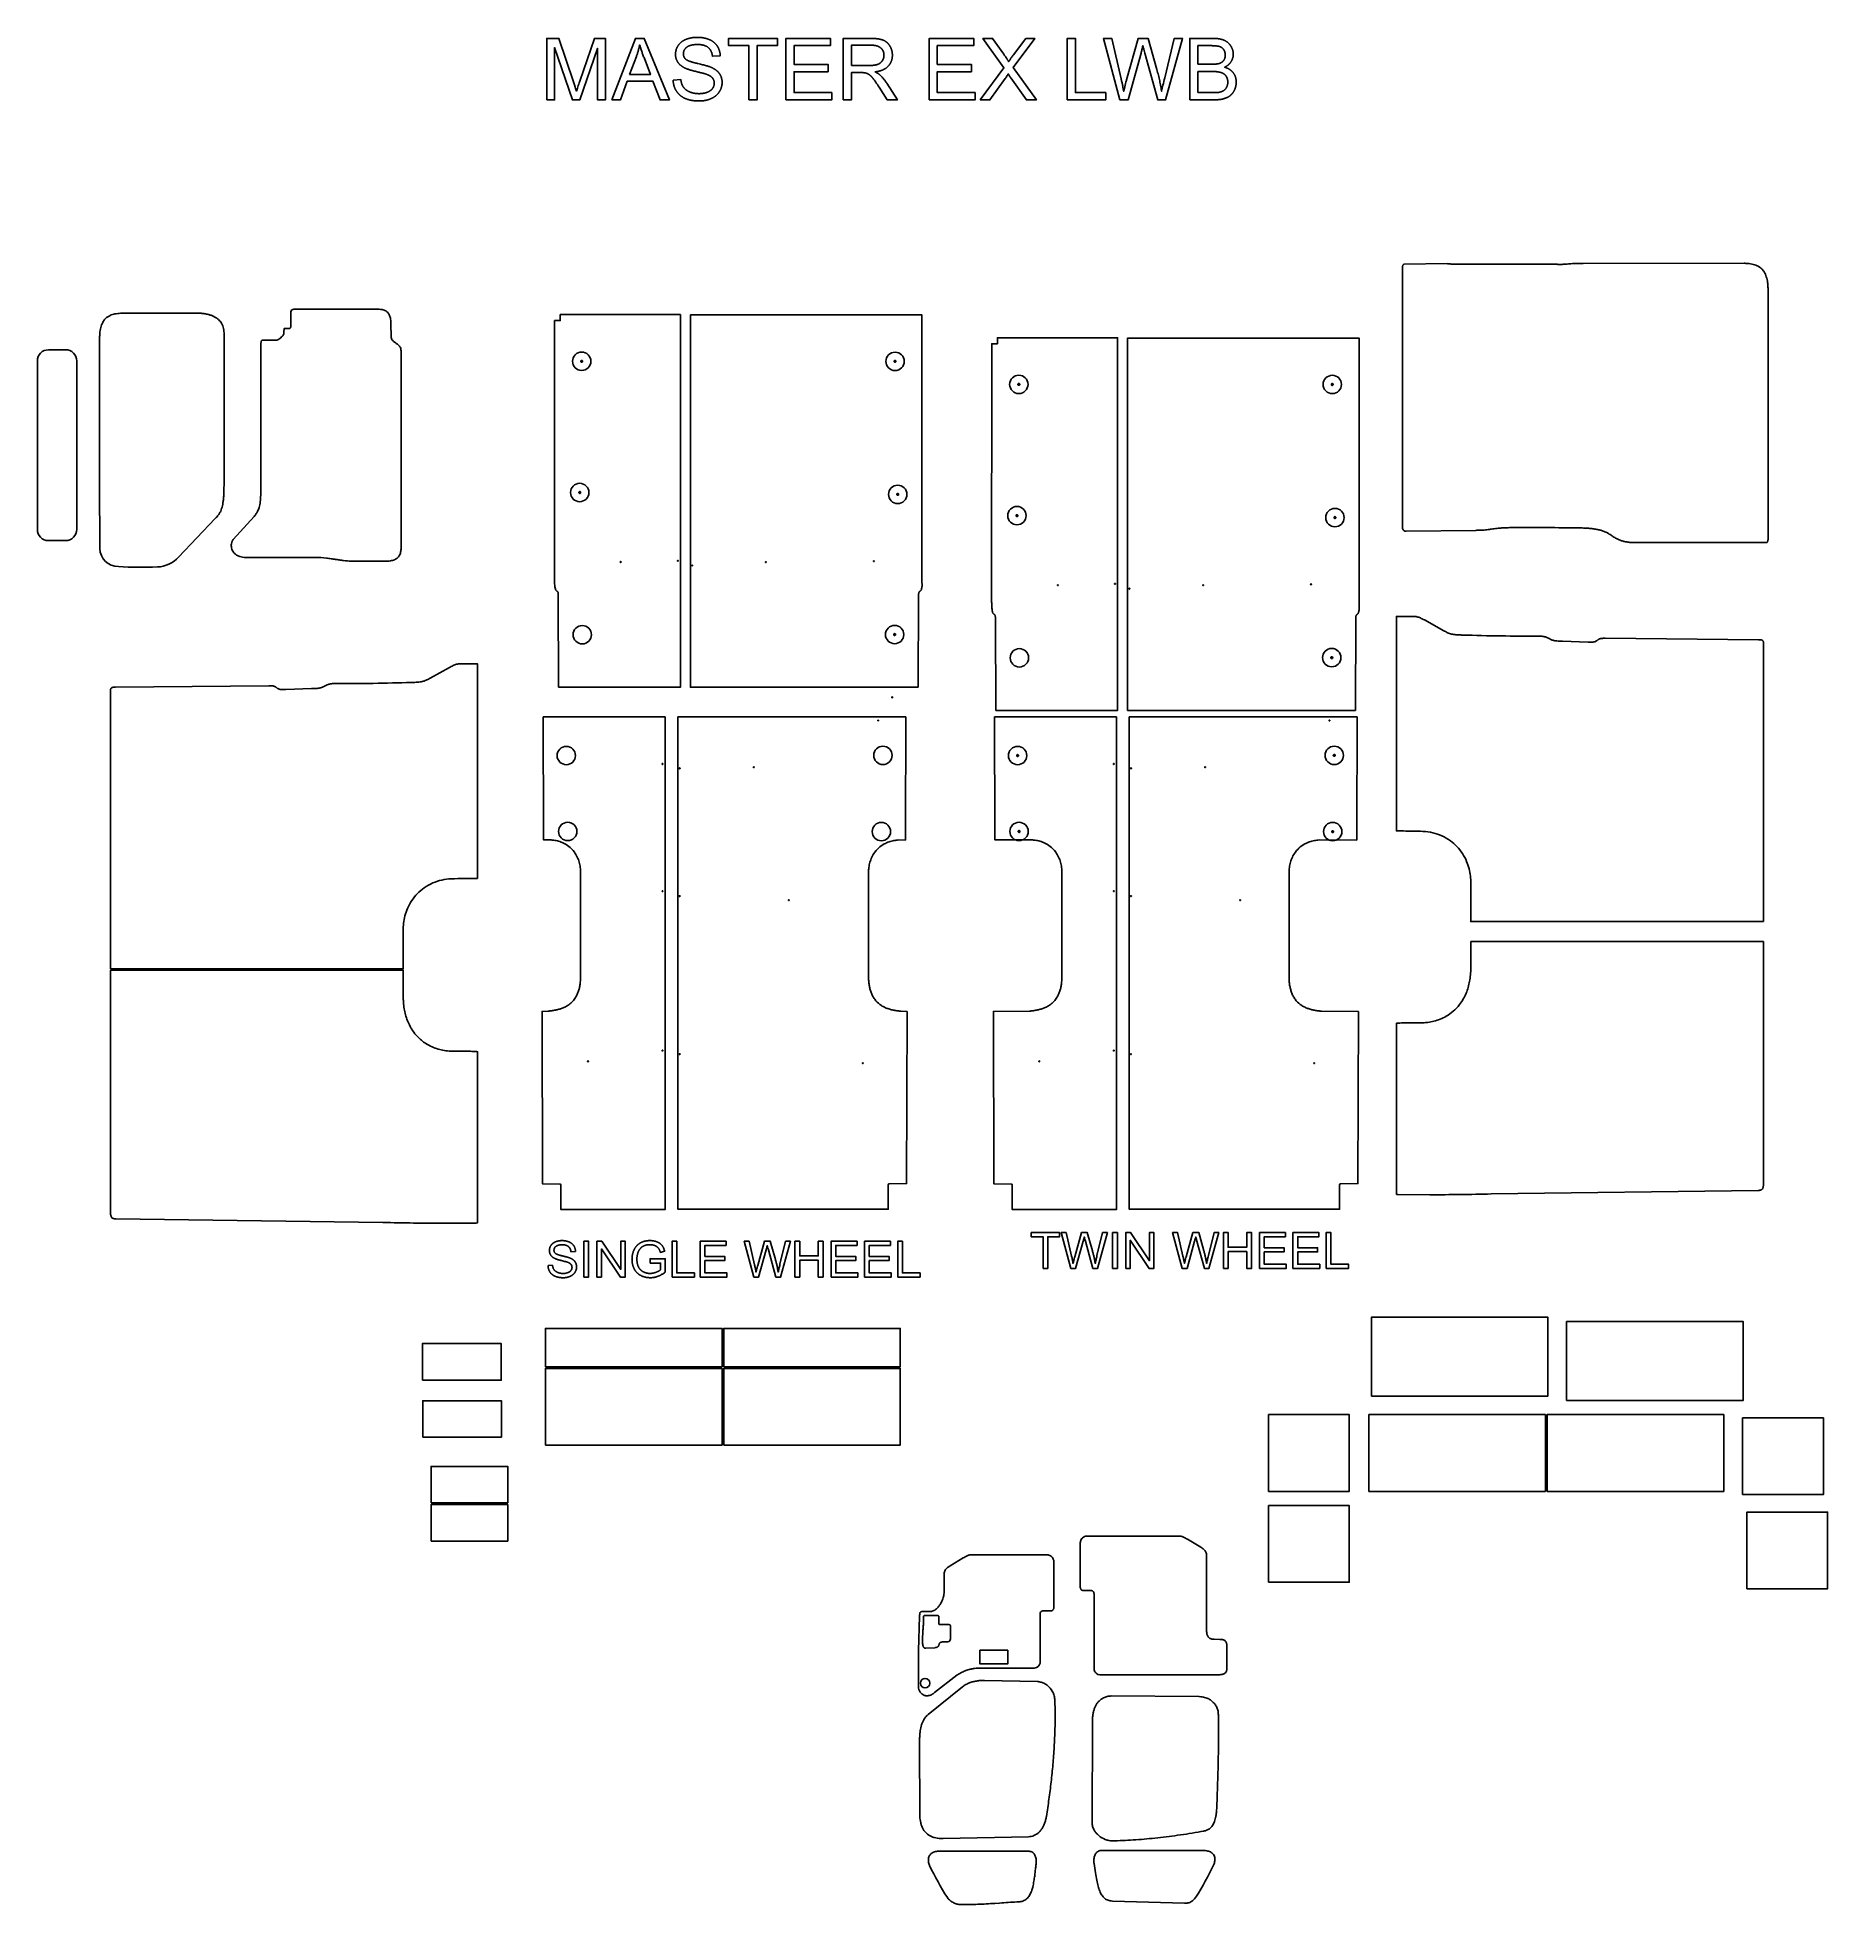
# Model space of a CAD drawing. Extents: x -4382 to 4488, y -1281 to 7969.
import ezdxf

# ---------------------------------------------------------------- set-up
doc = ezdxf.new("R2010")
doc.units = 0
doc.layers.add('Default Layer', color=1, linetype='CONTINUOUS')

msp = doc.modelspace()

# ---------------------------------------------------------------- linework, layer by layer
at = {"layer": 'Default Layer'}
for points in [[(-1858, 7659.3), (-1858, 7964.1), (-1797.3, 7964.1), (-1725.1, 7748.3), (-1720.5, 7734.2), (-1716.5, 7721.9), (-1714.8, 7716.5), (-1713.2, 7711.6), (-1711.8, 7707.2), (-1710.6, 7703.2), (-1709.2, 7707.6), (-1707.6, 7712.5), (-1705.9, 7717.9), (-1703.9, 7723.7), (-1701.8, 7730.1), (-1699.5, 7736.9), (-1697, 7744.2), (-1694.4, 7752), (-1621.4, 7964.1), (-1567.1, 7964.1), (-1567.1, 7659.3), (-1606, 7659.3), (-1606, 7914.4), (-1694.6, 7659.3), (-1731, 7659.3), (-1819.1, 7918.8), (-1819.1, 7659.3), (-1858, 7659.3)], [(-1535.5, 7659.3), (-1418.5, 7964.1), (-1375, 7964.1), (-1250.3, 7659.3), (-1296.2, 7659.3), (-1331.8, 7751.6), (-1459.2, 7751.6), (-1492.7, 7659.3), (-1535.5, 7659.3)], [(-1231.8, 7757.2), (-1193.7, 7760.6), (-1193.5, 7759.1), (-1193.4, 7757.7), (-1193.2, 7756.4), (-1192.9, 7755), (-1192.7, 7753.6), (-1192.5, 7752.3), (-1192.2, 7751), (-1191.9, 7749.6), (-1191.6, 7748.3), (-1191.3, 7747.1), (-1191, 7745.8), (-1190.7, 7744.6), (-1190.4, 7743.3), (-1190, 7742.1), (-1189.6, 7740.9), (-1189.3, 7739.7), (-1188.9, 7738.6), (-1188.4, 7737.4), (-1188, 7736.3), (-1187.6, 7735.1), (-1187.1, 7734), (-1186.7, 7733), (-1186.2, 7731.9), (-1185.7, 7730.8), (-1185.2, 7729.8), (-1184.7, 7728.8), (-1184.1, 7727.7), (-1183.6, 7726.8), (-1183, 7725.8), (-1182.4, 7724.8), (-1181.9, 7723.9), (-1181.2, 7722.9), (-1180.6, 7722), (-1180, 7721.1), (-1179.3, 7720.3), (-1178.6, 7719.4), (-1177.9, 7718.5), (-1177.1, 7717.7), (-1176.4, 7716.8), (-1175.6, 7716), (-1174.8, 7715.2), (-1174, 7714.4), (-1173.1, 7713.6), (-1172.2, 7712.8), (-1171.4, 7712), (-1170.4, 7711.2), (-1169.5, 7710.5), (-1168.6, 7709.7), (-1167.6, 7709), (-1166.6, 7708.3), (-1165.6, 7707.6), (-1164.6, 7706.9), (-1163.5, 7706.2), (-1162.4, 7705.5), (-1161.3, 7704.8), (-1160.2, 7704.1), (-1159.1, 7703.5), (-1157.9, 7702.9), (-1156.7, 7702.2), (-1155.5, 7701.6), (-1154.3, 7701), (-1153, 7700.4), (-1151.8, 7699.8), (-1150.5, 7699.2), (-1149.2, 7698.7), (-1147.9, 7698.2), (-1146.5, 7697.6), (-1145.2, 7697.1), (-1143.9, 7696.7), (-1142.5, 7696.2), (-1141.1, 7695.8), (-1139.8, 7695.3), (-1138.4, 7694.9), (-1137, 7694.5), (-1135.6, 7694.1), (-1134.2, 7693.8), (-1132.7, 7693.4), (-1131.3, 7693.1), (-1129.8, 7692.8), (-1128.4, 7692.5), (-1126.9, 7692.3), (-1125.4, 7692), (-1124, 7691.8), (-1122.5, 7691.6), (-1121, 7691.4), (-1119.4, 7691.2), (-1117.9, 7691), (-1116.4, 7690.9), (-1114.8, 7690.7), (-1113.3, 7690.6), (-1111.7, 7690.5), (-1110.1, 7690.4), (-1108.5, 7690.4), (-1106.9, 7690.3), (-1105.3, 7690.3), (-1103.7, 7690.3), (-1100.8, 7690.3), (-1098, 7690.4), (-1095.2, 7690.5), (-1092.5, 7690.7), (-1089.8, 7691), (-1087.1, 7691.3), (-1084.5, 7691.6), (-1082, 7692), (-1080.7, 7692.2), (-1079.4, 7692.5), (-1078.2, 7692.7), (-1077, 7693), (-1075.7, 7693.2), (-1074.5, 7693.5), (-1073.3, 7693.8), (-1072.1, 7694.2), (-1070.9, 7694.5), (-1069.8, 7694.8), (-1068.6, 7695.2), (-1067.5, 7695.5), (-1066.3, 7695.9), (-1065.2, 7696.3), (-1064.1, 7696.7), (-1062.9, 7697.2), (-1061.9, 7697.6), (-1060.8, 7698), (-1059.7, 7698.5), (-1058.7, 7698.9), (-1057.6, 7699.4), (-1056.6, 7699.9), (-1055.7, 7700.4), (-1054.7, 7700.9), (-1053.7, 7701.4), (-1052.8, 7701.9), (-1051.9, 7702.5), (-1051, 7703), (-1050.1, 7703.6), (-1049.2, 7704.1), (-1048.4, 7704.7), (-1047.6, 7705.3), (-1046.8, 7705.9), (-1046, 7706.5), (-1045.2, 7707.1), (-1044.4, 7707.7), (-1043.7, 7708.3), (-1043, 7708.9), (-1042.3, 7709.6), (-1041.6, 7710.3), (-1040.9, 7710.9), (-1040.3, 7711.6), (-1039.6, 7712.3), (-1039, 7713), (-1038.4, 7713.7), (-1037.9, 7714.4), (-1037.3, 7715.1), (-1036.8, 7715.9), (-1036.2, 7716.6), (-1035.7, 7717.4), (-1035.2, 7718.1), (-1034.7, 7718.9), (-1034.2, 7719.7), (-1033.8, 7720.5), (-1033.3, 7721.2), (-1032.9, 7722), (-1032.5, 7722.8), (-1032.1, 7723.6), (-1031.8, 7724.4), (-1031.4, 7725.2), (-1031.1, 7726), (-1030.8, 7726.8), (-1030.5, 7727.6), (-1030.2, 7728.4), (-1029.9, 7729.3), (-1029.7, 7730.1), (-1029.5, 7730.9), (-1029.2, 7731.8), (-1029.1, 7732.6), (-1028.9, 7733.4), (-1028.7, 7734.3), (-1028.6, 7735.1), (-1028.4, 7736), (-1028.3, 7736.8), (-1028.2, 7737.7), (-1028.2, 7738.6), (-1028.1, 7739.4), (-1028.1, 7740.3), (-1028, 7741.2), (-1028, 7742.1), (-1028, 7743), (-1028.1, 7743.8), (-1028.1, 7744.7), (-1028.1, 7745.6), (-1028.2, 7746.5), (-1028.3, 7747.3), (-1028.4, 7748.2), (-1028.5, 7749), (-1028.7, 7749.8), (-1028.8, 7750.7), (-1029, 7751.5), (-1029.2, 7752.3), (-1029.4, 7753.1), (-1029.6, 7753.9), (-1029.8, 7754.7), (-1030.1, 7755.5), (-1030.4, 7756.3), (-1030.6, 7757), (-1031, 7757.8), (-1031.3, 7758.5), (-1031.6, 7759.3), (-1031.9, 7760), (-1032.3, 7760.8), (-1032.7, 7761.5), (-1033.1, 7762.2), (-1033.5, 7762.9), (-1033.9, 7763.6), (-1034.4, 7764.3), (-1034.8, 7765), (-1035.3, 7765.7), (-1035.8, 7766.3), (-1036.3, 7767), (-1036.9, 7767.7), (-1037.4, 7768.4), (-1038, 7769), (-1038.6, 7769.7), (-1039.2, 7770.3), (-1039.8, 7770.9), (-1040.5, 7771.6), (-1041.2, 7772.2), (-1041.9, 7772.8), (-1042.6, 7773.4), (-1043.3, 7774), (-1044.1, 7774.6), (-1044.9, 7775.2), (-1045.7, 7775.8), (-1046.5, 7776.4), (-1047.4, 7776.9), (-1048.2, 7777.5), (-1049.1, 7778.1), (-1050, 7778.6), (-1051, 7779.1), (-1051.9, 7779.7), (-1052.9, 7780.2), (-1053.9, 7780.7), (-1054.9, 7781.2), (-1055.9, 7781.8), (-1057, 7782.2), (-1059.2, 7783.2), (-1061.4, 7784.2), (-1063.8, 7785.1), (-1065.4, 7785.7), (-1067.3, 7786.4), (-1069.4, 7787.1), (-1071.8, 7787.8), (-1074.3, 7788.6), (-1077.2, 7789.4), (-1080.2, 7790.3), (-1083.5, 7791.2), (-1087, 7792.1), (-1090.7, 7793.1), (-1094.7, 7794.1), (-1098.9, 7795.2), (-1103.3, 7796.3), (-1108, 7797.5), (-1118, 7799.9), (-1123.2, 7801.1), (-1128.2, 7802.4), (-1132.9, 7803.6), (-1137.5, 7804.9), (-1141.8, 7806.1), (-1146, 7807.3), (-1150, 7808.5), (-1153.8, 7809.7), (-1157.3, 7810.9), (-1160.7, 7812.1), (-1163.9, 7813.3), (-1165.4, 7813.9), (-1166.9, 7814.4), (-1168.3, 7815), (-1169.7, 7815.6), (-1171, 7816.2), (-1172.3, 7816.7), (-1173.5, 7817.3), (-1174.7, 7817.9), (-1175.8, 7818.4), (-1176.9, 7819), (-1178.2, 7819.7), (-1179.6, 7820.4), (-1180.9, 7821.2), (-1182.2, 7821.9), (-1183.4, 7822.7), (-1184.7, 7823.5), (-1185.9, 7824.3), (-1187.1, 7825), (-1188.3, 7825.9), (-1189.5, 7826.7), (-1190.6, 7827.5), (-1191.7, 7828.3), (-1192.8, 7829.2), (-1193.9, 7830), (-1194.9, 7830.9), (-1196, 7831.8), (-1197, 7832.7), (-1198, 7833.6), (-1198.9, 7834.5), (-1199.9, 7835.4), (-1200.8, 7836.3), (-1201.7, 7837.3), (-1202.6, 7838.2), (-1203.4, 7839.2), (-1204.3, 7840.2), (-1205.1, 7841.1), (-1205.9, 7842.1), (-1206.7, 7843.1), (-1207.4, 7844.2), (-1208.1, 7845.2), (-1208.8, 7846.2), (-1209.5, 7847.3), (-1210.2, 7848.3), (-1210.8, 7849.4), (-1211.4, 7850.5), (-1212, 7851.6), (-1212.6, 7852.7), (-1213.1, 7853.8), (-1213.7, 7854.9), (-1214.2, 7856), (-1214.7, 7857.2), (-1215.1, 7858.3), (-1215.6, 7859.5), (-1216, 7860.6), (-1216.4, 7861.8), (-1216.8, 7862.9), (-1217.1, 7864.1), (-1217.5, 7865.3), (-1217.8, 7866.5), (-1218.1, 7867.7), (-1218.4, 7868.9), (-1218.6, 7870.1), (-1218.9, 7871.3), (-1219.1, 7872.6), (-1219.3, 7873.8), (-1219.5, 7875.1), (-1219.6, 7876.3), (-1219.8, 7877.6), (-1219.9, 7878.9), (-1220, 7880.1), (-1220, 7881.4), (-1220.1, 7882.7), (-1220.1, 7884), (-1220.1, 7885.3), (-1220.1, 7886.8), (-1220.1, 7888.2), (-1220, 7889.6), (-1219.9, 7891), (-1219.8, 7892.5), (-1219.7, 7893.9), (-1219.5, 7895.3), (-1219.3, 7896.7), (-1219.1, 7898.1), (-1218.9, 7899.4), (-1218.6, 7900.8), (-1218.3, 7902.2), (-1218, 7903.6), (-1217.6, 7904.9), (-1217.3, 7906.3), (-1216.9, 7907.6), (-1216.4, 7909), (-1216, 7910.3), (-1215.5, 7911.6), (-1215, 7912.9), (-1214.5, 7914.3), (-1213.9, 7915.6), (-1213.4, 7916.9), (-1212.8, 7918.2), (-1212.1, 7919.5), (-1211.5, 7920.8), (-1210.8, 7922), (-1210.1, 7923.3), (-1209.4, 7924.6), (-1208.6, 7925.8), (-1207.8, 7927.1), (-1207, 7928.4), (-1206.2, 7929.6), (-1205.3, 7930.8), (-1204.5, 7932.1), (-1203.6, 7933.2), (-1202.6, 7934.4), (-1201.7, 7935.6), (-1200.7, 7936.7), (-1199.7, 7937.8), (-1198.7, 7938.9), (-1197.7, 7940), (-1196.6, 7941.1), (-1195.5, 7942.1), (-1194.4, 7943.1), (-1193.3, 7944.1), (-1192.1, 7945.1), (-1190.9, 7946.1), (-1189.7, 7947), (-1188.5, 7948), (-1187.2, 7948.9), (-1185.9, 7949.7), (-1184.6, 7950.6), (-1183.3, 7951.5), (-1182, 7952.3), (-1180.6, 7953.1), (-1179.2, 7953.9), (-1177.8, 7954.7), (-1176.3, 7955.4), (-1174.9, 7956.2), (-1173.4, 7956.9), (-1171.9, 7957.6), (-1170.3, 7958.3), (-1168.8, 7958.9), (-1167.2, 7959.6), (-1165.6, 7960.2), (-1164, 7960.8), (-1162.4, 7961.4), (-1160.8, 7961.9), (-1159.1, 7962.5), (-1157.5, 7963), (-1155.8, 7963.5), (-1154.2, 7963.9), (-1152.5, 7964.4), (-1150.8, 7964.8), (-1149.1, 7965.3), (-1147.4, 7965.6), (-1145.7, 7966), (-1144, 7966.4), (-1142.2, 7966.7), (-1140.5, 7967), (-1138.7, 7967.3), (-1136.9, 7967.6), (-1135.1, 7967.9), (-1133.3, 7968.1), (-1131.5, 7968.3), (-1129.7, 7968.5), (-1127.9, 7968.7), (-1126, 7968.8), (-1124.2, 7968.9), (-1122.3, 7969.1), (-1120.5, 7969.2), (-1118.6, 7969.2), (-1116.7, 7969.3), (-1114.8, 7969.3), (-1112.8, 7969.3), (-1110.7, 7969.3), (-1108.6, 7969.3), (-1106.6, 7969.2), (-1104.5, 7969.1), (-1102.5, 7969), (-1100.4, 7968.9), (-1098.4, 7968.8), (-1096.4, 7968.6), (-1094.4, 7968.4), (-1092.5, 7968.2), (-1090.5, 7968), (-1088.6, 7967.8), (-1086.6, 7967.5), (-1084.7, 7967.2), (-1082.9, 7966.9), (-1081, 7966.6), (-1079.1, 7966.2), (-1077.3, 7965.8), (-1075.5, 7965.4), (-1073.7, 7965), (-1071.9, 7964.6), (-1070.1, 7964.1), (-1068.3, 7963.6), (-1066.6, 7963.1), (-1064.8, 7962.6), (-1063.1, 7962), (-1061.4, 7961.5), (-1059.7, 7960.9), (-1058.1, 7960.3), (-1056.4, 7959.6), (-1054.8, 7959), (-1053.2, 7958.3), (-1051.6, 7957.6), (-1050, 7956.9), (-1048.4, 7956.2), (-1046.9, 7955.4), (-1045.3, 7954.7), (-1043.9, 7953.9), (-1042.4, 7953.1), (-1040.9, 7952.2), (-1039.5, 7951.4), (-1038.1, 7950.5), (-1036.7, 7949.6), (-1035.4, 7948.7), (-1034, 7947.8), (-1032.7, 7946.8), (-1031.5, 7945.9), (-1030.2, 7944.9), (-1029, 7943.9), (-1027.8, 7942.8), (-1026.6, 7941.8), (-1025.4, 7940.7), (-1024.3, 7939.6), (-1023.1, 7938.5), (-1022, 7937.4), (-1021, 7936.2), (-1019.9, 7935.1), (-1018.9, 7933.9), (-1017.9, 7932.6), (-1016.9, 7931.4), (-1016, 7930.2), (-1015, 7928.9), (-1014.1, 7927.6), (-1013.3, 7926.3), (-1012.4, 7924.9), (-1011.6, 7923.6), (-1010.8, 7922.3), (-1010, 7920.9), (-1009.2, 7919.5), (-1008.5, 7918.1), (-1007.8, 7916.7), (-1007.1, 7915.3), (-1006.4, 7913.9), (-1005.8, 7912.5), (-1005.2, 7911), (-1004.6, 7909.6), (-1004.1, 7908.1), (-1003.5, 7906.6), (-1003, 7905.2), (-1002.5, 7903.7), (-1002.1, 7902.2), (-1001.7, 7900.6), (-1001.3, 7899.1), (-1000.9, 7897.6), (-1000.5, 7896), (-1000.2, 7894.5), (-999.9, 7892.9), (-999.6, 7891.3), (-999.4, 7889.7), (-999.1, 7888.1), (-998.9, 7886.5), (-998.7, 7884.9), (-998.6, 7883.2), (-998.5, 7881.6), (-998.4, 7879.9), (-998.3, 7878.2), (-1037, 7875.3), (-1037.2, 7877.1), (-1037.4, 7878.9), (-1037.7, 7880.6), (-1038, 7882.3), (-1038.3, 7884), (-1038.7, 7885.7), (-1039, 7887.3), (-1039.5, 7888.9), (-1039.9, 7890.5), (-1040.4, 7892), (-1040.9, 7893.5), (-1041.4, 7895), (-1042, 7896.5), (-1042.6, 7897.9), (-1043.2, 7899.3), (-1043.8, 7900.7), (-1044.5, 7902.1), (-1045.2, 7903.4), (-1045.9, 7904.7), (-1046.7, 7905.9), (-1047.5, 7907.2), (-1048.3, 7908.4), (-1049.2, 7909.6), (-1050.1, 7910.7), (-1051, 7911.9), (-1051.9, 7913), (-1052.9, 7914), (-1053.9, 7915.1), (-1054.9, 7916.1), (-1056, 7917.1), (-1057, 7918.1), (-1058.2, 7919), (-1059.3, 7919.9), (-1060.5, 7920.8), (-1061.7, 7921.6), (-1062.9, 7922.5), (-1064.2, 7923.3), (-1065.5, 7924), (-1066.8, 7924.8), (-1068.2, 7925.5), (-1069.6, 7926.1), (-1071, 7926.8), (-1072.5, 7927.4), (-1074, 7928), (-1075.5, 7928.6), (-1077.1, 7929.1), (-1078.7, 7929.6), (-1080.4, 7930.1), (-1082, 7930.5), (-1083.7, 7930.9), (-1085.5, 7931.3), (-1087.3, 7931.7), (-1089.1, 7932), (-1090.9, 7932.3), (-1092.8, 7932.6), (-1094.7, 7932.8), (-1096.6, 7933.1), (-1098.6, 7933.2), (-1100.6, 7933.4), (-1102.7, 7933.5), (-1104.7, 7933.6), (-1106.9, 7933.7), (-1109, 7933.7), (-1111.2, 7933.8), (-1113.5, 7933.7), (-1115.7, 7933.7), (-1117.9, 7933.6), (-1120, 7933.5), (-1122.1, 7933.4), (-1124.2, 7933.3), (-1126.2, 7933.1), (-1128.2, 7932.9), (-1130.2, 7932.7), (-1132.1, 7932.4), (-1134, 7932.2), (-1135.9, 7931.9), (-1137.7, 7931.5), (-1139.4, 7931.2), (-1141.1, 7930.8), (-1142.8, 7930.4), (-1144.5, 7929.9), (-1146.1, 7929.5), (-1147.7, 7929), (-1149.2, 7928.5), (-1150.7, 7927.9), (-1152.2, 7927.4), (-1153.6, 7926.8), (-1155, 7926.2), (-1156.3, 7925.5), (-1157.6, 7924.8), (-1158.9, 7924.1), (-1160.1, 7923.4), (-1161.3, 7922.7), (-1162.4, 7921.9), (-1163.5, 7921.1), (-1164.6, 7920.2), (-1165.6, 7919.4), (-1166.6, 7918.6), (-1167.6, 7917.7), (-1168.5, 7916.8), (-1169.4, 7916), (-1170.3, 7915.1), (-1171.1, 7914.2), (-1171.9, 7913.2), (-1172.7, 7912.3), (-1173.4, 7911.4), (-1174.1, 7910.4), (-1174.8, 7909.5), (-1175.4, 7908.5), (-1176, 7907.5), (-1176.6, 7906.5), (-1177.1, 7905.5), (-1177.6, 7904.5), (-1178.1, 7903.5), (-1178.5, 7902.5), (-1178.9, 7901.4), (-1179.3, 7900.4), (-1179.6, 7899.3), (-1179.9, 7898.2), (-1180.2, 7897.1), (-1180.5, 7896), (-1180.7, 7894.9), (-1180.8, 7893.8), (-1181, 7892.7), (-1181.1, 7891.5), (-1181.2, 7890.4), (-1181.2, 7889.2), (-1181.2, 7888), (-1181.2, 7887), (-1181.2, 7886), (-1181.1, 7885), (-1181.1, 7884), (-1181, 7883), (-1180.8, 7882.1), (-1180.7, 7881.1), (-1180.5, 7880.2), (-1180.3, 7879.2), (-1180.1, 7878.3), (-1179.8, 7877.4), (-1179.6, 7876.5), (-1179.3, 7875.6), (-1179, 7874.8), (-1178.6, 7873.9), (-1178.3, 7873.1), (-1177.9, 7872.2), (-1177.5, 7871.4), (-1177.1, 7870.6), (-1176.6, 7869.8), (-1176.1, 7869), (-1175.6, 7868.2), (-1175.1, 7867.4), (-1174.6, 7866.7), (-1174, 7865.9), (-1173.4, 7865.2), (-1172.8, 7864.4), (-1172.2, 7863.7), (-1171.5, 7863), (-1170.8, 7862.3), (-1170.1, 7861.7), (-1169.4, 7861), (-1168.6, 7860.3), (-1167.8, 7859.7), (-1166.9, 7859), (-1165.9, 7858.3), (-1164.8, 7857.7), (-1163.7, 7857), (-1162.5, 7856.3), (-1161.2, 7855.7), (-1159.9, 7855), (-1158.5, 7854.3), (-1157, 7853.6), (-1155.4, 7853), (-1153.8, 7852.3), (-1152, 7851.6), (-1150.3, 7850.9), (-1148.4, 7850.2), (-1146.5, 7849.5), (-1144.5, 7848.9), (-1142.4, 7848.2), (-1140.2, 7847.5), (-1138, 7846.8), (-1135.7, 7846.1), (-1133.3, 7845.4), (-1130.9, 7844.7), (-1128.4, 7844), (-1125.8, 7843.3), (-1123.1, 7842.7), (-1120.4, 7842), (-1117.6, 7841.3), (-1114.7, 7840.6), (-1111.7, 7839.9), (-1108.7, 7839.2), (-1102.6, 7837.8), (-1096.9, 7836.4), (-1091.3, 7835.1), (-1086, 7833.8), (-1080.9, 7832.5), (-1076.1, 7831.3), (-1071.5, 7830), (-1067.2, 7828.8), (-1063.1, 7827.6), (-1059.2, 7826.4), (-1055.6, 7825.3), (-1052.2, 7824.2), (-1050.6, 7823.6), (-1049.1, 7823), (-1047.6, 7822.5), (-1046.2, 7821.9), (-1044.8, 7821.4), (-1043.5, 7820.9), (-1042.3, 7820.3), (-1041.1, 7819.8), (-1039.5, 7819.1), (-1037.8, 7818.3), (-1036.2, 7817.5), (-1034.7, 7816.7), (-1033.1, 7815.8), (-1031.6, 7815), (-1030.1, 7814.1), (-1028.7, 7813.3), (-1027.2, 7812.4), (-1025.8, 7811.5), (-1024.5, 7810.6), (-1023.1, 7809.7), (-1021.8, 7808.8), (-1020.5, 7807.8), (-1019.2, 7806.9), (-1018, 7805.9), (-1016.8, 7804.9), (-1015.6, 7803.9), (-1014.4, 7802.9), (-1013.3, 7801.9), (-1012.2, 7800.9), (-1011.1, 7799.8), (-1010.1, 7798.8), (-1009, 7797.7), (-1008, 7796.6), (-1007.1, 7795.5), (-1006.1, 7794.4), (-1005.2, 7793.3), (-1004.3, 7792.1), (-1003.5, 7791), (-1002.6, 7789.8), (-1001.8, 7788.6), (-1001, 7787.5), (-1000.3, 7786.3), (-999.6, 7785.1), (-998.8, 7783.9), (-998.2, 7782.6), (-997.5, 7781.4), (-996.9, 7780.2), (-996.3, 7778.9), (-995.7, 7777.7), (-995.1, 7776.4), (-994.6, 7775.1), (-994.1, 7773.8), (-993.6, 7772.5), (-993.2, 7771.2), (-992.7, 7769.8), (-992.3, 7768.5), (-991.9, 7767.1), (-991.6, 7765.7), (-991.2, 7764.4), (-990.9, 7763), (-990.6, 7761.6), (-990.4, 7760.2), (-990.1, 7758.7), (-989.9, 7757.3), (-989.7, 7755.8), (-989.6, 7754.4), (-989.4, 7752.9), (-989.3, 7751.4), (-989.3, 7749.9), (-989.2, 7748.4), (-989.2, 7746.9), (-989.1, 7745.4), (-989.2, 7743.9), (-989.2, 7742.4), (-989.3, 7740.9), (-989.4, 7739.4), (-989.5, 7737.9), (-989.6, 7736.4), (-989.8, 7734.9), (-990, 7733.4), (-990.2, 7731.9), (-990.5, 7730.5), (-990.8, 7729), (-991.1, 7727.5), (-991.4, 7726.1), (-991.8, 7724.6), (-992.2, 7723.2), (-992.6, 7721.7), (-993.1, 7720.3), (-993.5, 7718.9), (-994, 7717.5), (-994.6, 7716), (-995.1, 7714.6), (-995.7, 7713.2), (-996.3, 7711.8), (-997, 7710.4), (-997.6, 7709), (-998.3, 7707.6), (-999.1, 7706.3), (-999.8, 7704.9), (-1000.6, 7703.5), (-1001.4, 7702.2), (-1002.2, 7700.8), (-1003.1, 7699.4), (-1004, 7698.1), (-1004.9, 7696.8), (-1005.8, 7695.5), (-1006.7, 7694.2), (-1007.7, 7693), (-1008.7, 7691.7), (-1009.8, 7690.5), (-1010.8, 7689.3), (-1011.9, 7688.1), (-1013, 7687), (-1014.1, 7685.8), (-1015.2, 7684.7), (-1016.4, 7683.6), (-1017.6, 7682.5), (-1018.8, 7681.4), (-1020.1, 7680.4), (-1021.3, 7679.3), (-1022.6, 7678.3), (-1023.9, 7677.3), (-1025.3, 7676.3), (-1026.6, 7675.4), (-1028, 7674.4), (-1029.4, 7673.5), (-1030.9, 7672.6), (-1032.3, 7671.7), (-1033.8, 7670.8), (-1035.3, 7670), (-1036.8, 7669.1), (-1038.4, 7668.3), (-1040, 7667.5), (-1041.6, 7666.7), (-1043.2, 7666), (-1044.8, 7665.2), (-1046.5, 7664.5), (-1048.1, 7663.9), (-1049.8, 7663.2), (-1051.5, 7662.6), (-1053.2, 7661.9), (-1054.9, 7661.4), (-1056.6, 7660.8), (-1058.3, 7660.2), (-1060.1, 7659.7), (-1061.8, 7659.2), (-1063.6, 7658.7), (-1065.4, 7658.3), (-1067.2, 7657.9), (-1069, 7657.5), (-1070.8, 7657.1), (-1072.7, 7656.7), (-1074.5, 7656.4), (-1076.4, 7656.1), (-1078.3, 7655.8), (-1080.2, 7655.5), (-1082.1, 7655.3), (-1084, 7655.1), (-1085.9, 7654.9), (-1087.9, 7654.7), (-1089.8, 7654.5), (-1091.8, 7654.4), (-1093.8, 7654.3), (-1095.8, 7654.2), (-1097.8, 7654.2), (-1099.8, 7654.1), (-1101.8, 7654.1), (-1104.4, 7654.1), (-1106.9, 7654.2), (-1109.5, 7654.2), (-1112, 7654.3), (-1114.4, 7654.4), (-1116.9, 7654.5), (-1119.3, 7654.7), (-1121.7, 7654.9), (-1124, 7655.1), (-1126.4, 7655.3), (-1128.7, 7655.5), (-1131, 7655.8), (-1133.2, 7656.1), (-1135.5, 7656.4), (-1137.7, 7656.8), (-1139.9, 7657.1), (-1142, 7657.5), (-1144.2, 7657.9), (-1146.3, 7658.4), (-1148.3, 7658.8), (-1150.4, 7659.3), (-1152.4, 7659.8), (-1154.4, 7660.3), (-1156.4, 7660.9), (-1158.4, 7661.5), (-1160.3, 7662.1), (-1162.2, 7662.7), (-1164, 7663.4), (-1165.9, 7664), (-1167.7, 7664.7), (-1169.5, 7665.4), (-1171.3, 7666.2), (-1173, 7666.9), (-1174.7, 7667.7), (-1176.4, 7668.5), (-1178, 7669.4), (-1179.7, 7670.2), (-1181.3, 7671.1), (-1182.9, 7672), (-1184.5, 7673), (-1186, 7673.9), (-1187.5, 7674.9), (-1189, 7675.9), (-1190.5, 7676.9), (-1192, 7678), (-1193.4, 7679), (-1194.8, 7680.1), (-1196.2, 7681.3), (-1197.5, 7682.4), (-1198.9, 7683.6), (-1200.2, 7684.7), (-1201.5, 7686), (-1202.7, 7687.2), (-1204, 7688.5), (-1205.2, 7689.7), (-1206.4, 7691), (-1207.6, 7692.4), (-1208.7, 7693.7), (-1209.8, 7695.1), (-1211, 7696.5), (-1212, 7697.9), (-1213.1, 7699.4), (-1214.1, 7700.9), (-1215.1, 7702.4), (-1216.1, 7703.9), (-1217.1, 7705.4), (-1218, 7707), (-1218.9, 7708.5), (-1219.7, 7710.1), (-1220.5, 7711.7), (-1221.3, 7713.3), (-1222.1, 7714.9), (-1222.8, 7716.5), (-1223.6, 7718.2), (-1224.2, 7719.8), (-1224.9, 7721.5), (-1225.5, 7723.1), (-1226.1, 7724.8), (-1226.7, 7726.5), (-1227.2, 7728.2), (-1227.7, 7730), (-1228.2, 7731.7), (-1228.6, 7733.4), (-1229, 7735.2), (-1229.4, 7737), (-1229.8, 7738.7), (-1230.1, 7740.5), (-1230.4, 7742.4), (-1230.7, 7744.2), (-1230.9, 7746), (-1231.1, 7747.8), (-1231.3, 7749.7), (-1231.5, 7751.6), (-1231.6, 7753.4), (-1231.7, 7755.3), (-1231.8, 7757.2)], [(-856.5, 7659.3), (-856.5, 7928.1), (-956.9, 7928.1), (-956.9, 7964.1), (-715.3, 7964.1), (-715.3, 7928.1), (-816.2, 7928.1), (-816.2, 7659.3), (-856.5, 7659.3)], [(-673.1, 7659.3), (-673.1, 7964.1), (-452.7, 7964.1), (-452.7, 7928.1), (-632.8, 7928.1), (-632.8, 7834.8), (-464.2, 7834.8), (-464.2, 7799), (-632.8, 7799), (-632.8, 7695.3), (-445.7, 7695.3), (-445.7, 7659.3), (-673.1, 7659.3)], [(-389.3, 7659.3), (-389.3, 7964.1), (-254.2, 7964.1), (-251.6, 7964.1), (-249.1, 7964.1), (-246.7, 7964), (-244.3, 7964), (-241.9, 7963.9), (-239.6, 7963.8), (-237.3, 7963.7), (-235, 7963.6), (-232.8, 7963.5), (-230.6, 7963.3), (-228.5, 7963.1), (-226.4, 7962.9), (-224.3, 7962.7), (-222.3, 7962.5), (-220.3, 7962.3), (-218.3, 7962), (-216.4, 7961.8), (-214.5, 7961.5), (-212.7, 7961.2), (-210.9, 7960.9), (-209.1, 7960.5), (-207.4, 7960.2), (-205.7, 7959.8), (-204, 7959.4), (-202.4, 7959), (-200.8, 7958.6), (-199.3, 7958.2), (-197.8, 7957.7), (-196.4, 7957.3), (-194.9, 7956.8), (-193.6, 7956.3), (-192.2, 7955.8), (-190.9, 7955.3), (-189.6, 7954.7), (-188.3, 7954.2), (-187, 7953.6), (-185.8, 7953), (-184.6, 7952.3), (-183.3, 7951.6), (-182.1, 7951), (-181, 7950.2), (-179.8, 7949.5), (-178.6, 7948.7), (-177.5, 7947.9), (-176.4, 7947.1), (-175.3, 7946.3), (-174.2, 7945.4), (-173.1, 7944.5), (-172.1, 7943.6), (-171, 7942.7), (-170, 7941.7), (-169, 7940.7), (-168, 7939.7), (-167.1, 7938.7), (-166.1, 7937.6), (-165.2, 7936.5), (-164.3, 7935.4), (-163.4, 7934.3), (-162.5, 7933.1), (-161.6, 7931.9), (-160.8, 7930.7), (-159.9, 7929.4), (-159.1, 7928.2), (-158.3, 7926.9), (-157.5, 7925.6), (-156.8, 7924.3), (-156.1, 7923), (-155.3, 7921.6), (-154.7, 7920.3), (-154, 7918.9), (-153.4, 7917.6), (-152.8, 7916.2), (-152.2, 7914.9), (-151.6, 7913.5), (-151.1, 7912.1), (-150.6, 7910.7), (-150.1, 7909.3), (-149.6, 7907.9), (-149.2, 7906.4), (-148.8, 7905), (-148.4, 7903.6), (-148.1, 7902.1), (-147.7, 7900.7), (-147.4, 7899.2), (-147.1, 7897.7), (-146.9, 7896.2), (-146.6, 7894.8), (-146.4, 7893.3), (-146.2, 7891.7), (-146.1, 7890.2), (-145.9, 7888.7), (-145.8, 7887.2), (-145.7, 7885.6), (-145.7, 7884.1), (-145.6, 7882.5), (-145.6, 7881), (-145.7, 7878.9), (-145.7, 7876.9), (-145.8, 7875), (-146, 7873), (-146.1, 7871.1), (-146.4, 7869.1), (-146.6, 7867.2), (-146.9, 7865.4), (-147.3, 7863.5), (-147.7, 7861.7), (-148.1, 7859.9), (-148.6, 7858.1), (-149.1, 7856.3), (-149.7, 7854.5), (-150.3, 7852.8), (-150.9, 7851.1), (-151.6, 7849.4), (-152.3, 7847.7), (-153, 7846), (-153.8, 7844.4), (-154.7, 7842.8), (-155.6, 7841.2), (-156.5, 7839.6), (-157.4, 7838), (-158.5, 7836.5), (-159.5, 7835), (-160.6, 7833.5), (-161.7, 7832), (-162.9, 7830.5), (-164.1, 7829.1), (-165.3, 7827.7), (-166.6, 7826.3), (-168, 7824.9), (-169.4, 7823.6), (-170.8, 7822.2), (-172.2, 7821), (-173.8, 7819.7), (-175.3, 7818.5), (-176.9, 7817.3), (-178.6, 7816.2), (-180.3, 7815), (-182, 7813.9), (-183.8, 7812.9), (-185.6, 7811.9), (-187.5, 7810.9), (-189.4, 7809.9), (-191.3, 7809), (-193.4, 7808.1), (-195.4, 7807.2), (-197.5, 7806.4), (-199.6, 7805.6), (-201.8, 7804.8), (-204, 7804.1), (-206.3, 7803.3), (-208.6, 7802.7), (-211, 7802), (-213.4, 7801.4), (-215.9, 7800.8), (-218.4, 7800.3), (-220.9, 7799.8), (-223.5, 7799.3), (-226.1, 7798.8), (-228.8, 7798.4), (-231.5, 7798), (-229.5, 7797), (-227.6, 7796.1), (-225.8, 7795.1), (-224, 7794.2), (-222.3, 7793.2), (-220.6, 7792.3), (-219, 7791.3), (-217.4, 7790.4), (-215.9, 7789.4), (-214.5, 7788.5), (-213.1, 7787.5), (-211.8, 7786.6), (-210.6, 7785.6), (-209.4, 7784.7), (-208.2, 7783.8), (-207.2, 7782.8), (-205, 7780.8), (-202.8, 7778.6), (-200.6, 7776.4), (-198.5, 7774.2), (-196.3, 7771.9), (-194.2, 7769.5), (-192.1, 7767.1), (-190, 7764.6), (-187.9, 7762), (-185.8, 7759.4), (-183.8, 7756.7), (-181.7, 7753.9), (-179.7, 7751.1), (-177.7, 7748.2), (-175.7, 7745.3), (-173.7, 7742.3), (-120.7, 7659.3), (-171.4, 7659.3), (-211.8, 7722.7), (-216.1, 7729.4), (-220.2, 7735.6), (-222.2, 7738.6), (-224.1, 7741.5), (-226, 7744.3), (-227.9, 7747), (-229.7, 7749.5), (-231.4, 7752), (-233.1, 7754.4), (-234.8, 7756.6), (-236.4, 7758.8), (-237.9, 7760.9), (-239.4, 7762.9), (-240.9, 7764.7), (-242.3, 7766.5), (-243.7, 7768.2), (-245.1, 7769.9), (-246.4, 7771.5), (-247.8, 7773), (-249.1, 7774.4), (-250.4, 7775.8), (-251.7, 7777.1), (-253, 7778.3), (-254.3, 7779.5), (-255.5, 7780.6), (-256.7, 7781.6), (-257.9, 7782.6), (-259.1, 7783.5), (-260.3, 7784.3), (-261.4, 7785.1), (-262.6, 7785.8), (-263.7, 7786.5), (-264.8, 7787.2), (-265.9, 7787.8), (-267.1, 7788.4), (-268.2, 7789), (-269.3, 7789.5), (-270.5, 7790), (-271.6, 7790.5), (-272.8, 7791), (-273.9, 7791.4), (-275.1, 7791.8), (-276.2, 7792.2), (-277.4, 7792.6), (-278.6, 7792.9), (-279.7, 7793.2), (-280.6, 7793.4), (-281.6, 7793.6), (-282.6, 7793.7), (-283.7, 7793.8), (-284.9, 7794), (-286.1, 7794.1), (-287.4, 7794.2), (-288.8, 7794.3), (-290.2, 7794.4), (-291.7, 7794.5), (-294.9, 7794.6), (-298.4, 7794.6), (-302.2, 7794.7), (-349, 7794.7), (-349, 7659.3), (-389.3, 7659.3)], [(36.7, 7659.3), (36.7, 7964.1), (257.1, 7964.1), (257.1, 7928.1), (77, 7928.1), (77, 7834.8), (245.7, 7834.8), (245.7, 7799), (77, 7799), (77, 7695.3), (264.2, 7695.3), (264.2, 7659.3), (36.7, 7659.3)], [(288.9, 7659.3), (406.8, 7818.2), (302.8, 7964.1), (350.9, 7964.1), (406.2, 7885.9), (410.3, 7880), (414.2, 7874.5), (416, 7871.8), (417.7, 7869.3), (419.4, 7866.8), (420.9, 7864.4), (422.4, 7862.1), (423.8, 7859.9), (425.2, 7857.8), (426.4, 7855.8), (427.6, 7853.8), (428.7, 7852), (429.7, 7850.2), (430.7, 7848.5), (432, 7850.6), (433.3, 7852.7), (434.6, 7854.8), (436, 7856.9), (437.4, 7859.1), (438.9, 7861.2), (440.3, 7863.3), (441.8, 7865.5), (443.3, 7867.7), (444.9, 7869.9), (446.5, 7872.1), (448.1, 7874.3), (449.7, 7876.5), (451.4, 7878.7), (453.1, 7881), (454.8, 7883.2), (516.1, 7964.1), (560, 7964.1), (452.9, 7820.4), (568.3, 7659.3), (518.4, 7659.3), (441.7, 7768.1), (440.1, 7770.4), (438.5, 7772.8), (436.8, 7775.3), (435.2, 7777.8), (433.5, 7780.4), (431.8, 7783), (430.1, 7785.7), (428.4, 7788.4), (426, 7784.4), (423.7, 7780.8), (421.6, 7777.4), (419.7, 7774.4), (417.9, 7771.7), (416.4, 7769.3), (415, 7767.3), (413.9, 7765.6), (337.3, 7659.3), (288.9, 7659.3)], [(720.5, 7659.3), (720.5, 7964.1), (760.9, 7964.1), (760.9, 7695.3), (911, 7695.3), (911, 7659.3), (720.5, 7659.3)], [(980.6, 7659.3), (899.7, 7964.1), (941.1, 7964.1), (987.5, 7764.3), (988.4, 7760.4), (989.3, 7756.5), (990.2, 7752.6), (991.1, 7748.6), (992, 7744.7), (992.8, 7740.8), (993.6, 7736.9), (994.5, 7733), (995.2, 7729.1), (996, 7725.2), (996.8, 7721.3), (997.5, 7717.5), (998.3, 7713.6), (999, 7709.7), (999.7, 7705.8), (1000.4, 7701.9), (1005.6, 7723.8), (1009.6, 7740.5), (1011.2, 7746.9), (1012.5, 7752), (1013.4, 7755.8), (1014.1, 7758.3), (1072.1, 7964.1), (1120.8, 7964.1), (1164.4, 7809.8), (1166.4, 7802.7), (1168.4, 7795.6), (1170.3, 7788.6), (1172.1, 7781.6), (1173.8, 7774.6), (1175.5, 7767.8), (1177, 7760.9), (1178.6, 7754.2), (1180, 7747.5), (1181.4, 7740.8), (1182.7, 7734.2), (1183.3, 7730.9), (1183.9, 7727.6), (1184.5, 7724.4), (1185.1, 7721.1), (1185.6, 7717.9), (1186.2, 7714.7), (1186.7, 7711.5), (1187.2, 7708.3), (1187.7, 7705.1), (1188.1, 7701.9), (1189.6, 7709.3), (1191.3, 7716.9), (1193, 7724.8), (1194.8, 7733), (1196.8, 7741.4), (1198.8, 7750.1), (1201, 7759), (1203.3, 7768.3), (1251.1, 7964.1), (1291.7, 7964.1), (1208.1, 7659.3), (1169.2, 7659.3), (1105, 7891.6), (1101.3, 7904.7), (1099.8, 7910.2), (1098.5, 7915), (1097.4, 7919.2), (1096.5, 7922.6), (1095.9, 7925.3), (1095.4, 7927.3), (1094.2, 7922.2), (1093, 7917.2), (1091.9, 7912.4), (1090.8, 7907.9), (1089.7, 7903.5), (1088.6, 7899.3), (1087.5, 7895.3), (1086.5, 7891.6), (1021.8, 7659.3), (980.6, 7659.3)], [(1327.6, 7659.3), (1327.6, 7964.1), (1442, 7964.1), (1444.2, 7964.1), (1446.3, 7964.1), (1448.4, 7964), (1450.5, 7964), (1452.6, 7963.9), (1454.6, 7963.8), (1456.6, 7963.7), (1458.6, 7963.5), (1460.5, 7963.4), (1462.5, 7963.2), (1464.4, 7963), (1466.2, 7962.8), (1468.1, 7962.6), (1469.9, 7962.3), (1471.7, 7962.1), (1473.4, 7961.8), (1475.2, 7961.5), (1476.9, 7961.2), (1478.6, 7960.8), (1480.2, 7960.5), (1481.8, 7960.1), (1483.4, 7959.7), (1485, 7959.3), (1486.5, 7958.9), (1488.1, 7958.4), (1489.5, 7957.9), (1491, 7957.5), (1492.4, 7957), (1493.9, 7956.4), (1495.2, 7955.9), (1496.6, 7955.3), (1497.9, 7954.8), (1499.2, 7954.2), (1500.5, 7953.6), (1501.8, 7953), (1503.1, 7952.3), (1504.3, 7951.7), (1505.5, 7951), (1506.7, 7950.3), (1507.9, 7949.5), (1509.1, 7948.8), (1510.3, 7948), (1511.4, 7947.3), (1512.5, 7946.5), (1513.6, 7945.6), (1514.7, 7944.8), (1515.7, 7943.9), (1516.8, 7943.1), (1517.8, 7942.2), (1518.8, 7941.2), (1519.8, 7940.3), (1520.8, 7939.3), (1521.7, 7938.4), (1522.7, 7937.4), (1523.6, 7936.3), (1524.5, 7935.3), (1525.3, 7934.2), (1526.2, 7933.2), (1527, 7932.1), (1527.9, 7931), (1528.7, 7929.8), (1529.5, 7928.7), (1530.2, 7927.5), (1531, 7926.3), (1531.7, 7925.1), (1532.4, 7923.9), (1533.1, 7922.7), (1533.8, 7921.5), (1534.4, 7920.3), (1535.1, 7919), (1535.7, 7917.8), (1536.2, 7916.6), (1536.8, 7915.4), (1537.3, 7914.1), (1537.8, 7912.9), (1538.3, 7911.7), (1538.8, 7910.4), (1539.2, 7909.2), (1539.6, 7907.9), (1540, 7906.7), (1540.4, 7905.4), (1540.7, 7904.2), (1541, 7902.9), (1541.3, 7901.6), (1541.6, 7900.4), (1541.9, 7899.1), (1542.1, 7897.8), (1542.3, 7896.5), (1542.5, 7895.2), (1542.6, 7894), (1542.7, 7892.7), (1542.8, 7891.4), (1542.9, 7890.1), (1543, 7888.8), (1543, 7887.5), (1543, 7886.1), (1543, 7884.9), (1543, 7883.7), (1542.9, 7882.5), (1542.9, 7881.3), (1542.8, 7880.1), (1542.7, 7878.9), (1542.5, 7877.7), (1542.4, 7876.5), (1542.2, 7875.3), (1542, 7874.2), (1541.8, 7873), (1541.5, 7871.8), (1541.3, 7870.6), (1541, 7869.5), (1540.7, 7868.3), (1540.4, 7867.2), (1540, 7866), (1539.7, 7864.9), (1539.3, 7863.7), (1538.9, 7862.6), (1538.5, 7861.5), (1538, 7860.4), (1537.6, 7859.2), (1537.1, 7858.1), (1536.6, 7857), (1536, 7855.9), (1535.5, 7854.8), (1534.9, 7853.7), (1534.3, 7852.6), (1533.7, 7851.5), (1533.1, 7850.4), (1532.4, 7849.3), (1531.8, 7848.3), (1531.1, 7847.2), (1530.3, 7846.2), (1529.6, 7845.1), (1528.8, 7844.1), (1528.1, 7843.1), (1527.3, 7842.1), (1526.4, 7841.1), (1525.6, 7840.2), (1524.7, 7839.2), (1523.9, 7838.3), (1523, 7837.3), (1522, 7836.4), (1521.1, 7835.5), (1520.1, 7834.6), (1519.1, 7833.8), (1518.1, 7832.9), (1517.1, 7832), (1516, 7831.2), (1514.9, 7830.4), (1513.9, 7829.6), (1512.7, 7828.8), (1511.6, 7828), (1510.4, 7827.2), (1509.3, 7826.4), (1508.1, 7825.7), (1506.8, 7825), (1505.6, 7824.2), (1504.3, 7823.5), (1503, 7822.8), (1501.7, 7822.2), (1500.4, 7821.5), (1502.1, 7821), (1503.8, 7820.4), (1505.5, 7819.9), (1507.1, 7819.3), (1508.7, 7818.7), (1510.3, 7818), (1511.9, 7817.4), (1513.4, 7816.7), (1514.9, 7816), (1516.4, 7815.3), (1517.9, 7814.6), (1519.3, 7813.8), (1520.7, 7813), (1522.1, 7812.2), (1523.5, 7811.4), (1524.8, 7810.5), (1526.2, 7809.6), (1527.4, 7808.7), (1528.7, 7807.8), (1529.9, 7806.9), (1531.2, 7805.9), (1532.3, 7804.9), (1533.5, 7803.9), (1534.6, 7802.9), (1535.7, 7801.8), (1536.8, 7800.8), (1537.9, 7799.7), (1538.9, 7798.5), (1539.9, 7797.4), (1540.9, 7796.2), (1541.9, 7795), (1542.8, 7793.8), (1543.7, 7792.6), (1544.6, 7791.4), (1545.5, 7790.1), (1546.3, 7788.8), (1547.1, 7787.6), (1547.9, 7786.3), (1548.7, 7784.9), (1549.4, 7783.6), (1550.1, 7782.3), (1550.7, 7780.9), (1551.3, 7779.6), (1551.9, 7778.2), (1552.5, 7776.8), (1553.1, 7775.4), (1553.6, 7774), (1554, 7772.5), (1554.5, 7771.1), (1554.9, 7769.6), (1555.3, 7768.1), (1555.7, 7766.6), (1556, 7765.1), (1556.3, 7763.6), (1556.6, 7762.1), (1556.9, 7760.5), (1557.1, 7759), (1557.3, 7757.4), (1557.4, 7755.8), (1557.6, 7754.2), (1557.7, 7752.6), (1557.7, 7751), (1557.8, 7749.3), (1557.8, 7747.7), (1557.8, 7746.3), (1557.8, 7745), (1557.7, 7743.7), (1557.6, 7742.4), (1557.6, 7741.1), (1557.5, 7739.8), (1557.4, 7738.4), (1557.2, 7737.2), (1557.1, 7735.9), (1556.9, 7734.6), (1556.7, 7733.3), (1556.5, 7732), (1556.3, 7730.8), (1556, 7729.5), (1555.8, 7728.2), (1555.5, 7727), (1555.2, 7725.7), (1554.9, 7724.5), (1554.6, 7723.3), (1554.2, 7722), (1553.9, 7720.8), (1553.5, 7719.6), (1553.1, 7718.4), (1552.6, 7717.2), (1552.2, 7716), (1551.8, 7714.8), (1551.3, 7713.6), (1550.8, 7712.4), (1550.3, 7711.3), (1549.8, 7710.1), (1549.2, 7708.9), (1548.6, 7707.8), (1547.5, 7705.5), (1546.9, 7704.4), (1546.3, 7703.3), (1545.7, 7702.2), (1545.1, 7701.2), (1544.5, 7700.2), (1543.9, 7699.1), (1543.3, 7698.1), (1542.6, 7697.1), (1542, 7696.2), (1541.3, 7695.2), (1540.7, 7694.3), (1540, 7693.3), (1539.3, 7692.4), (1538.6, 7691.5), (1537.9, 7690.7), (1537.2, 7689.8), (1536.5, 7689), (1535.8, 7688.1), (1535, 7687.3), (1534.3, 7686.5), (1533.5, 7685.8), (1532.8, 7685), (1532, 7684.2), (1531.2, 7683.5), (1530.4, 7682.8), (1529.7, 7682.1), (1528.9, 7681.4), (1528, 7680.8), (1527.2, 7680.1), (1526.4, 7679.5), (1525.6, 7678.9), (1524.7, 7678.3), (1523.8, 7677.7), (1523, 7677.1), (1522.1, 7676.5), (1521.2, 7675.9), (1519.3, 7674.8), (1517.4, 7673.7), (1515.5, 7672.7), (1513.4, 7671.7), (1511.4, 7670.7), (1509.3, 7669.8), (1507.1, 7668.9), (1504.9, 7668), (1502.6, 7667.2), (1500.2, 7666.4), (1497.9, 7665.7), (1495.4, 7665), (1492.9, 7664.3), (1490.4, 7663.7), (1487.8, 7663.1), (1485.1, 7662.6), (1482.4, 7662.1), (1479.6, 7661.7), (1476.7, 7661.3), (1473.7, 7660.9), (1470.7, 7660.6), (1467.6, 7660.3), (1464.4, 7660), (1461.2, 7659.8), (1457.8, 7659.6), (1454.4, 7659.5), (1451, 7659.4), (1447.5, 7659.3), (1443.9, 7659.3), (1327.6, 7659.3)], [(-1447.6, 7784.5), (-1344.3, 7784.5), (-1376.1, 7868.9), (-1377.9, 7873.6), (-1379.6, 7878.3), (-1381.3, 7882.8), (-1382.9, 7887.3), (-1384.4, 7891.6), (-1385.9, 7895.8), (-1387.4, 7899.9), (-1388.7, 7903.9), (-1390.1, 7907.8), (-1391.3, 7911.6), (-1392.5, 7915.3), (-1393.7, 7918.9), (-1394.8, 7922.3), (-1395.8, 7925.7), (-1396.8, 7929), (-1397.7, 7932.1), (-1398.4, 7928.4), (-1399.2, 7924.8), (-1400, 7921.1), (-1400.9, 7917.5), (-1401.8, 7913.8), (-1402.7, 7910.2), (-1403.7, 7906.5), (-1404.7, 7902.9), (-1405.7, 7899.2), (-1406.8, 7895.6), (-1408, 7892), (-1409.1, 7888.4), (-1410.3, 7884.7), (-1411.5, 7881.1), (-1412.8, 7877.5), (-1414.1, 7873.9), (-1447.6, 7784.5)], [(-349, 7829.6), (-262.3, 7829.6), (-258.9, 7829.6), (-255.6, 7829.7), (-252.3, 7829.8), (-249.2, 7829.9), (-246.2, 7830.1), (-243.2, 7830.4), (-240.4, 7830.7), (-237.6, 7831), (-235, 7831.4), (-232.4, 7831.8), (-231.2, 7832), (-230, 7832.2), (-228.8, 7832.5), (-227.6, 7832.8), (-226.4, 7833), (-225.3, 7833.3), (-224.2, 7833.6), (-223.1, 7833.9), (-222.1, 7834.2), (-221, 7834.5), (-220, 7834.9), (-219, 7835.2), (-218.1, 7835.6), (-217.1, 7836), (-216.2, 7836.4), (-215.2, 7836.8), (-214.3, 7837.2), (-213.4, 7837.6), (-212.6, 7838.1), (-211.7, 7838.5), (-210.9, 7839), (-210, 7839.5), (-209.2, 7840), (-208.4, 7840.5), (-207.6, 7841), (-206.8, 7841.6), (-206.1, 7842.1), (-205.3, 7842.7), (-204.6, 7843.3), (-203.9, 7843.9), (-203.2, 7844.5), (-202.5, 7845.1), (-201.8, 7845.7), (-201.1, 7846.4), (-200.5, 7847), (-199.9, 7847.7), (-199.2, 7848.4), (-198.6, 7849.1), (-198, 7849.8), (-197.5, 7850.5), (-196.9, 7851.2), (-196.4, 7852), (-195.8, 7852.7), (-195.3, 7853.5), (-194.8, 7854.3), (-194.3, 7855.1), (-193.9, 7855.9), (-193.4, 7856.7), (-193, 7857.5), (-192.6, 7858.3), (-192.2, 7859.2), (-191.8, 7860), (-191.4, 7860.8), (-191.1, 7861.6), (-190.7, 7862.5), (-190.4, 7863.3), (-190.1, 7864.2), (-189.8, 7865), (-189.5, 7865.9), (-189.2, 7866.7), (-189, 7867.6), (-188.8, 7868.4), (-188.6, 7869.3), (-188.4, 7870.2), (-188.2, 7871), (-188, 7871.9), (-187.9, 7872.8), (-187.7, 7873.7), (-187.6, 7874.6), (-187.5, 7875.5), (-187.4, 7876.4), (-187.3, 7877.3), (-187.3, 7878.2), (-187.3, 7879.1), (-187.2, 7880), (-187.2, 7881), (-187.2, 7882.3), (-187.3, 7883.6), (-187.4, 7884.9), (-187.5, 7886.2), (-187.6, 7887.5), (-187.8, 7888.8), (-188, 7890), (-188.2, 7891.3), (-188.5, 7892.5), (-188.8, 7893.7), (-189.1, 7894.9), (-189.4, 7896.1), (-189.8, 7897.2), (-190.2, 7898.4), (-190.7, 7899.5), (-191.2, 7900.7), (-191.7, 7901.8), (-192.2, 7902.8), (-192.8, 7903.9), (-193.4, 7905), (-194, 7906), (-194.7, 7907), (-195.4, 7908.1), (-196.1, 7909.1), (-196.9, 7910), (-197.7, 7911), (-198.5, 7912), (-199.3, 7912.9), (-200.2, 7913.8), (-201.1, 7914.7), (-202, 7915.6), (-203, 7916.5), (-204, 7917.4), (-205, 7918.2), (-206.1, 7919), (-207.2, 7919.8), (-208.3, 7920.5), (-209.5, 7921.2), (-210.7, 7921.9), (-212, 7922.6), (-213.2, 7923.2), (-214.6, 7923.8), (-215.9, 7924.4), (-217.3, 7925), (-218.7, 7925.5), (-220.2, 7926), (-221.7, 7926.5), (-223.2, 7927), (-224.8, 7927.4), (-226.4, 7927.8), (-228, 7928.1), (-229.7, 7928.5), (-231.4, 7928.8), (-233.1, 7929.1), (-234.9, 7929.3), (-236.7, 7929.6), (-238.6, 7929.8), (-240.4, 7929.9), (-242.4, 7930.1), (-244.3, 7930.2), (-246.3, 7930.3), (-248.3, 7930.4), (-250.4, 7930.4), (-252.5, 7930.4), (-349, 7930.4), (-349, 7829.6)], [(1368, 7836), (1433.9, 7836), (1437.2, 7836.1), (1440.3, 7836.1), (1443.4, 7836.2), (1446.3, 7836.3), (1449.2, 7836.4), (1451.9, 7836.5), (1454.4, 7836.7), (1456.9, 7836.9), (1459.2, 7837.2), (1461.5, 7837.4), (1463.6, 7837.7), (1465.6, 7838), (1467.4, 7838.4), (1469.2, 7838.7), (1470.8, 7839.1), (1472.3, 7839.6), (1473.3, 7839.9), (1474.2, 7840.2), (1475.2, 7840.5), (1476.1, 7840.8), (1477, 7841.2), (1477.8, 7841.5), (1478.7, 7841.9), (1479.6, 7842.2), (1480.4, 7842.6), (1481.2, 7843), (1482, 7843.4), (1482.8, 7843.9), (1483.6, 7844.3), (1484.3, 7844.7), (1485.1, 7845.2), (1485.8, 7845.7), (1486.5, 7846.1), (1487.2, 7846.6), (1487.9, 7847.1), (1488.6, 7847.6), (1489.2, 7848.2), (1489.9, 7848.7), (1490.5, 7849.3), (1491.1, 7849.8), (1491.7, 7850.4), (1492.3, 7851), (1492.8, 7851.6), (1493.4, 7852.2), (1493.9, 7852.8), (1494.4, 7853.5), (1494.9, 7854.1), (1495.4, 7854.8), (1495.9, 7855.4), (1496.4, 7856.1), (1496.8, 7856.8), (1497.3, 7857.5), (1497.7, 7858.2), (1498.1, 7858.9), (1498.5, 7859.7), (1498.9, 7860.4), (1499.2, 7861.1), (1499.6, 7861.9), (1499.9, 7862.7), (1500.2, 7863.5), (1500.5, 7864.3), (1500.8, 7865.1), (1501.1, 7865.9), (1501.3, 7866.7), (1501.6, 7867.5), (1501.8, 7868.4), (1502, 7869.3), (1502.2, 7870.1), (1502.4, 7871), (1502.5, 7871.9), (1502.7, 7872.8), (1502.8, 7873.7), (1502.9, 7874.6), (1503, 7875.6), (1503.1, 7876.5), (1503.2, 7877.4), (1503.2, 7878.4), (1503.3, 7879.4), (1503.3, 7880.4), (1503.3, 7881.4), (1503.3, 7883.2), (1503.2, 7885.1), (1503.1, 7886.9), (1502.9, 7888.7), (1502.7, 7889.6), (1502.6, 7890.5), (1502.5, 7891.4), (1502.3, 7892.2), (1502.1, 7893.1), (1501.9, 7893.9), (1501.7, 7894.8), (1501.5, 7895.6), (1501.3, 7896.4), (1501, 7897.3), (1500.8, 7898.1), (1500.5, 7898.9), (1500.2, 7899.7), (1499.9, 7900.5), (1499.6, 7901.3), (1499.2, 7902), (1498.9, 7902.8), (1498.5, 7903.6), (1498.1, 7904.3), (1497.7, 7905.1), (1497.3, 7905.8), (1496.9, 7906.5), (1496.5, 7907.3), (1496, 7908), (1495.6, 7908.7), (1495.1, 7909.4), (1494.6, 7910.1), (1494.1, 7910.8), (1493.6, 7911.4), (1493.1, 7912.1), (1492.6, 7912.7), (1492, 7913.3), (1491.5, 7913.9), (1490.9, 7914.5), (1490.3, 7915.1), (1489.7, 7915.7), (1489.1, 7916.2), (1488.5, 7916.7), (1487.8, 7917.3), (1487.2, 7917.8), (1486.5, 7918.2), (1485.9, 7918.7), (1485.2, 7919.2), (1484.5, 7919.6), (1483.8, 7920), (1483.1, 7920.5), (1482.4, 7920.8), (1481.6, 7921.2), (1480.9, 7921.6), (1480.1, 7922), (1479.3, 7922.3), (1478.5, 7922.6), (1477.7, 7922.9), (1476.9, 7923.2), (1476.1, 7923.5), (1475.3, 7923.8), (1474.4, 7924), (1473.5, 7924.3), (1472.5, 7924.6), (1471.6, 7924.8), (1470.6, 7925), (1469.5, 7925.3), (1468.4, 7925.5), (1467.3, 7925.7), (1464.9, 7926.1), (1462.4, 7926.4), (1459.7, 7926.8), (1456.9, 7927.1), (1453.9, 7927.3), (1450.8, 7927.5), (1447.5, 7927.7), (1444.1, 7927.9), (1440.5, 7928), (1436.8, 7928.1), (1432.9, 7928.1), (1428.9, 7928.1), (1368, 7928.1), (1368, 7836)], [(1368, 7695.3), (1443.9, 7695.3), (1448.6, 7695.3), (1452.9, 7695.4), (1456.9, 7695.5), (1458.7, 7695.6), (1460.5, 7695.6), (1462.2, 7695.7), (1463.7, 7695.9), (1465.2, 7696), (1466.6, 7696.1), (1467.9, 7696.2), (1469.1, 7696.4), (1470.3, 7696.6), (1471.3, 7696.7), (1473, 7697.1), (1474.7, 7697.4), (1476.4, 7697.8), (1478, 7698.2), (1479.6, 7698.6), (1481.1, 7699.1), (1482.6, 7699.6), (1484.1, 7700.1), (1485.5, 7700.6), (1486.9, 7701.2), (1488.3, 7701.7), (1489.6, 7702.4), (1490.9, 7703), (1492.2, 7703.7), (1493.4, 7704.3), (1494.6, 7705.1), (1495.7, 7705.8), (1496.9, 7706.6), (1498, 7707.4), (1499.1, 7708.3), (1500.1, 7709.2), (1501.1, 7710.2), (1502.1, 7711.1), (1503.1, 7712.2), (1504.1, 7713.3), (1505, 7714.4), (1505.9, 7715.5), (1506.7, 7716.7), (1507.6, 7717.9), (1508.4, 7719.2), (1509.2, 7720.5), (1510, 7721.9), (1510.7, 7723.3), (1511.4, 7724.8), (1512, 7726.2), (1512.6, 7727.7), (1513.2, 7729.2), (1513.6, 7730.8), (1514.1, 7732.4), (1514.5, 7734), (1514.8, 7735.6), (1515.2, 7737.2), (1515.4, 7738.9), (1515.6, 7740.6), (1515.8, 7742.3), (1515.9, 7744.1), (1516, 7745.9), (1516, 7747.7), (1516, 7748.7), (1516, 7749.8), (1515.9, 7750.8), (1515.9, 7751.9), (1515.8, 7752.9), (1515.7, 7753.9), (1515.6, 7754.9), (1515.5, 7755.9), (1515.3, 7756.9), (1515.1, 7757.9), (1515, 7758.9), (1514.8, 7759.8), (1514.6, 7760.8), (1514.3, 7761.7), (1514.1, 7762.7), (1513.8, 7763.6), (1513.5, 7764.5), (1513.2, 7765.4), (1512.9, 7766.3), (1512.6, 7767.2), (1512.2, 7768.1), (1511.9, 7769), (1511.5, 7769.8), (1511.1, 7770.7), (1510.7, 7771.5), (1510.2, 7772.4), (1509.8, 7773.2), (1509.3, 7774), (1508.8, 7774.8), (1508.3, 7775.6), (1507.8, 7776.4), (1507.3, 7777.2), (1506.7, 7778), (1506.2, 7778.8), (1505.6, 7779.5), (1505, 7780.3), (1504.4, 7781), (1503.8, 7781.7), (1503.1, 7782.4), (1502.5, 7783.1), (1501.8, 7783.7), (1501.1, 7784.4), (1500.5, 7785), (1499.8, 7785.6), (1499, 7786.2), (1498.3, 7786.8), (1497.6, 7787.4), (1496.8, 7788), (1496.1, 7788.5), (1495.3, 7789), (1494.5, 7789.6), (1493.7, 7790.1), (1492.9, 7790.5), (1492, 7791), (1491.2, 7791.5), (1490.3, 7791.9), (1489.4, 7792.3), (1488.5, 7792.7), (1487.6, 7793.1), (1486.7, 7793.5), (1485.8, 7793.9), (1484.9, 7794.2), (1483.9, 7794.6), (1482.9, 7794.9), (1482, 7795.2), (1481, 7795.5), (1479.9, 7795.8), (1478.9, 7796.1), (1477.8, 7796.4), (1476.7, 7796.6), (1475.6, 7796.9), (1474.4, 7797.1), (1473.2, 7797.4), (1472, 7797.6), (1469.5, 7798), (1466.9, 7798.4), (1464.1, 7798.8), (1461.3, 7799.1), (1458.4, 7799.3), (1455.3, 7799.6), (1452.1, 7799.7), (1448.9, 7799.9), (1445.5, 7800), (1442, 7800.1), (1438.4, 7800.1), (1368, 7800.1), (1368, 7695.3)], [(-1689.4, 6364.6), (-1689.4, 6365.1), (-1689.4, 6365.5), (-1689.2, 6366), (-1689.1, 6366.4), (-1688.9, 6366.8), (-1688.7, 6367.1), (-1688.4, 6367.5), (-1688.1, 6367.8), (-1687.8, 6368.1), (-1687.5, 6368.4), (-1687.1, 6368.6), (-1686.7, 6368.8), (-1686.3, 6368.9), (-1685.8, 6369), (-1685.4, 6369.1), (-1684.9, 6369.1), (-1684.5, 6369.1), (-1684, 6369), (-1683.6, 6368.9), (-1683.2, 6368.8), (-1682.8, 6368.6), (-1682.4, 6368.4), (-1682.1, 6368.1), (-1681.8, 6367.8), (-1681.5, 6367.5), (-1681.2, 6367.1), (-1681, 6366.8), (-1680.8, 6366.4), (-1680.6, 6366), (-1680.5, 6365.5), (-1680.5, 6365.1), (-1680.4, 6364.6), (-1680.5, 6364.2), (-1680.5, 6363.7), (-1680.6, 6363.3), (-1680.8, 6362.9), (-1681, 6362.5), (-1681.2, 6362.1), (-1681.5, 6361.8), (-1681.8, 6361.5), (-1682.1, 6361.2), (-1682.4, 6360.9), (-1682.8, 6360.7), (-1683.2, 6360.5), (-1683.6, 6360.3), (-1684, 6360.2), (-1684.5, 6360.2), (-1684.9, 6360.1), (-1685.4, 6360.2), (-1685.8, 6360.2), (-1686.3, 6360.3), (-1686.7, 6360.5), (-1687.1, 6360.7), (-1687.5, 6360.9), (-1687.8, 6361.2), (-1688.1, 6361.5), (-1688.4, 6361.8), (-1688.7, 6362.1), (-1688.9, 6362.5), (-1689.1, 6362.9), (-1689.2, 6363.3), (-1689.4, 6363.7), (-1689.4, 6364.2), (-1689.4, 6364.6)], [(-136.7, 6364.3), (-136.7, 6364.7), (-136.6, 6365.2), (-136.5, 6365.6), (-136.4, 6366), (-136.2, 6366.4), (-136, 6366.8), (-135.7, 6367.1), (-135.4, 6367.5), (-135.1, 6367.8), (-134.7, 6368), (-134.4, 6368.2), (-134, 6368.4), (-133.6, 6368.6), (-133.1, 6368.7), (-132.7, 6368.8), (-132.2, 6368.8), (-131.8, 6368.8), (-131.3, 6368.7), (-130.9, 6368.6), (-130.5, 6368.4), (-130.1, 6368.2), (-129.7, 6368), (-129.4, 6367.8), (-129, 6367.5), (-128.8, 6367.1), (-128.5, 6366.8), (-128.3, 6366.4), (-128.1, 6366), (-127.9, 6365.6), (-127.8, 6365.2), (-127.8, 6364.7), (-127.7, 6364.3), (-127.8, 6363.8), (-127.8, 6363.4), (-127.9, 6362.9), (-128.1, 6362.5), (-128.3, 6362.1), (-128.5, 6361.8), (-128.8, 6361.4), (-129, 6361.1), (-129.4, 6360.8), (-129.7, 6360.6), (-130.1, 6360.3), (-130.5, 6360.1), (-130.9, 6360), (-131.3, 6359.9), (-131.8, 6359.8), (-132.2, 6359.8), (-132.7, 6359.8), (-133.1, 6359.9), (-133.6, 6360), (-134, 6360.1), (-134.4, 6360.3), (-134.7, 6360.6), (-135.1, 6360.8), (-135.4, 6361.1), (-135.7, 6361.4), (-136, 6361.8), (-136.2, 6362.1), (-136.4, 6362.5), (-136.5, 6362.9), (-136.6, 6363.4), (-136.7, 6363.8), (-136.7, 6364.3)], [(476.3, 6250), (476.3, 6250.5), (476.4, 6250.9), (476.5, 6251.3), (476.6, 6251.8), (476.8, 6252.2), (477, 6252.5), (477.3, 6252.9), (477.6, 6253.2), (477.9, 6253.5), (478.3, 6253.7), (478.6, 6254), (479, 6254.2), (479.4, 6254.3), (479.9, 6254.4), (480.3, 6254.5), (480.8, 6254.5), (481.2, 6254.5), (481.7, 6254.4), (482.1, 6254.3), (482.5, 6254.2), (482.9, 6254), (483.3, 6253.7), (483.6, 6253.5), (484, 6253.2), (484.2, 6252.9), (484.5, 6252.5), (484.7, 6252.2), (484.9, 6251.8), (485.1, 6251.3), (485.2, 6250.9), (485.2, 6250.5), (485.3, 6250), (485.2, 6249.5), (485.2, 6249.1), (485.1, 6248.7), (484.9, 6248.3), (484.7, 6247.9), (484.5, 6247.5), (484.2, 6247.1), (484, 6246.8), (483.6, 6246.5), (483.3, 6246.3), (482.9, 6246.1), (482.5, 6245.9), (482.1, 6245.7), (481.7, 6245.6), (481.2, 6245.5), (480.8, 6245.5), (480.3, 6245.5), (479.9, 6245.6), (479.4, 6245.7), (479, 6245.9), (478.6, 6246.1), (478.3, 6246.3), (477.9, 6246.5), (477.6, 6246.8), (477.3, 6247.1), (477, 6247.5), (476.8, 6247.9), (476.6, 6248.3), (476.5, 6248.7), (476.4, 6249.1), (476.3, 6249.5), (476.3, 6250)], [(2029, 6249.7), (2029, 6250.1), (2029.1, 6250.6), (2029.2, 6251), (2029.3, 6251.4), (2029.5, 6251.8), (2029.7, 6252.2), (2030, 6252.5), (2030.3, 6252.8), (2030.6, 6253.1), (2031, 6253.4), (2031.3, 6253.6), (2031.7, 6253.8), (2032.1, 6254), (2032.6, 6254.1), (2033, 6254.1), (2033.5, 6254.2), (2033.9, 6254.1), (2034.4, 6254.1), (2034.8, 6254), (2035.2, 6253.8), (2035.6, 6253.6), (2036, 6253.4), (2036.3, 6253.1), (2036.7, 6252.8), (2037, 6252.5), (2037.2, 6252.2), (2037.4, 6251.8), (2037.6, 6251.4), (2037.8, 6251), (2037.9, 6250.6), (2038, 6250.1), (2038, 6249.7), (2038, 6249.2), (2037.9, 6248.8), (2037.8, 6248.3), (2037.6, 6247.9), (2037.4, 6247.5), (2037.2, 6247.1), (2037, 6246.8), (2036.7, 6246.5), (2036.3, 6246.2), (2036, 6245.9), (2035.6, 6245.7), (2035.2, 6245.5), (2034.8, 6245.4), (2034.4, 6245.3), (2033.9, 6245.2), (2033.5, 6245.2), (2033, 6245.2), (2032.6, 6245.3), (2032.1, 6245.4), (2031.7, 6245.5), (2031.3, 6245.7), (2031, 6245.9), (2030.6, 6246.2), (2030.3, 6246.5), (2030, 6246.8), (2029.7, 6247.1), (2029.5, 6247.5), (2029.3, 6247.9), (2029.2, 6248.3), (2029.1, 6248.8), (2029, 6249.2), (2029, 6249.7)], [(-1698.9, 5714.5), (-1698.8, 5715), (-1698.8, 5715.5), (-1698.7, 5715.9), (-1698.5, 5716.3), (-1698.3, 5716.7), (-1698.1, 5717.1), (-1697.8, 5717.4), (-1697.6, 5717.7), (-1697.2, 5718), (-1696.9, 5718.3), (-1696.5, 5718.5), (-1696.1, 5718.7), (-1695.7, 5718.8), (-1695.3, 5719), (-1694.8, 5719), (-1694.4, 5719), (-1693.9, 5719), (-1693.5, 5719), (-1693, 5718.8), (-1692.6, 5718.7), (-1692.2, 5718.5), (-1691.9, 5718.3), (-1691.5, 5718), (-1691.2, 5717.7), (-1690.9, 5717.4), (-1690.6, 5717.1), (-1690.4, 5716.7), (-1690.2, 5716.3), (-1690.1, 5715.9), (-1690, 5715.5), (-1689.9, 5715), (-1689.9, 5714.5), (-1689.9, 5714.1), (-1690, 5713.6), (-1690.1, 5713.2), (-1690.2, 5712.8), (-1690.4, 5712.4), (-1690.6, 5712), (-1690.9, 5711.7), (-1691.2, 5711.4), (-1691.5, 5711.1), (-1691.9, 5710.8), (-1692.2, 5710.6), (-1692.6, 5710.4), (-1693, 5710.3), (-1693.5, 5710.1), (-1693.9, 5710.1), (-1694.4, 5710), (-1694.8, 5710.1), (-1695.3, 5710.1), (-1695.7, 5710.3), (-1696.1, 5710.4), (-1696.5, 5710.6), (-1696.9, 5710.8), (-1697.2, 5711.1), (-1697.6, 5711.4), (-1697.8, 5711.7), (-1698.1, 5712), (-1698.3, 5712.4), (-1698.5, 5712.8), (-1698.7, 5713.2), (-1698.8, 5713.6), (-1698.8, 5714.1), (-1698.9, 5714.5)], [(-123.6, 5705.1), (-123.5, 5705.6), (-123.5, 5706), (-123.4, 5706.5), (-123.2, 5706.9), (-123, 5707.3), (-122.8, 5707.7), (-122.5, 5708), (-122.2, 5708.3), (-121.9, 5708.6), (-121.6, 5708.9), (-121.2, 5709.1), (-120.8, 5709.3), (-120.4, 5709.4), (-120, 5709.5), (-119.5, 5709.6), (-119.1, 5709.6), (-118.6, 5709.6), (-118.1, 5709.5), (-117.7, 5709.4), (-117.3, 5709.3), (-116.9, 5709.1), (-116.5, 5708.9), (-116.2, 5708.6), (-115.9, 5708.3), (-115.6, 5708), (-115.3, 5707.7), (-115.1, 5707.3), (-114.9, 5706.9), (-114.8, 5706.5), (-114.6, 5706), (-114.6, 5705.6), (-114.6, 5705.1), (-114.6, 5704.7), (-114.6, 5704.2), (-114.8, 5703.8), (-114.9, 5703.4), (-115.1, 5703), (-115.3, 5702.6), (-115.6, 5702.3), (-115.9, 5702), (-116.2, 5701.7), (-116.5, 5701.4), (-116.9, 5701.2), (-117.3, 5701), (-117.7, 5700.8), (-118.1, 5700.7), (-118.6, 5700.7), (-119.1, 5700.6), (-119.5, 5700.7), (-120, 5700.7), (-120.4, 5700.8), (-120.8, 5701), (-121.2, 5701.2), (-121.6, 5701.4), (-121.9, 5701.7), (-122.2, 5702), (-122.5, 5702.3), (-122.8, 5702.6), (-123, 5703), (-123.2, 5703.4), (-123.4, 5703.8), (-123.5, 5704.2), (-123.5, 5704.7), (-123.6, 5705.1)], [(466.8, 5599.9), (466.9, 5600.4), (466.9, 5600.8), (467, 5601.3), (467.2, 5601.7), (467.4, 5602.1), (467.6, 5602.4), (467.9, 5602.8), (468.2, 5603.1), (468.5, 5603.4), (468.8, 5603.7), (469.2, 5603.9), (469.6, 5604.1), (470, 5604.2), (470.4, 5604.3), (470.9, 5604.4), (471.3, 5604.4), (471.8, 5604.4), (472.2, 5604.3), (472.7, 5604.2), (473.1, 5604.1), (473.5, 5603.9), (473.9, 5603.7), (474.2, 5603.4), (474.5, 5603.1), (474.8, 5602.8), (475.1, 5602.4), (475.3, 5602.1), (475.5, 5601.7), (475.6, 5601.3), (475.7, 5600.8), (475.8, 5600.4), (475.8, 5599.9), (475.8, 5599.5), (475.7, 5599), (475.6, 5598.6), (475.5, 5598.2), (475.3, 5597.8), (475.1, 5597.4), (474.8, 5597.1), (474.5, 5596.7), (474.2, 5596.5), (473.9, 5596.2), (473.5, 5596), (473.1, 5595.8), (472.7, 5595.6), (472.2, 5595.5), (471.8, 5595.4), (471.3, 5595.4), (470.9, 5595.4), (470.4, 5595.5), (470, 5595.6), (469.6, 5595.8), (469.2, 5596), (468.8, 5596.2), (468.5, 5596.5), (468.2, 5596.7), (467.9, 5597.1), (467.6, 5597.4), (467.4, 5597.8), (467.2, 5598.2), (467, 5598.6), (466.9, 5599), (466.9, 5599.5), (466.8, 5599.9)], [(2042.2, 5590.5), (2042.2, 5591), (2042.3, 5591.4), (2042.4, 5591.8), (2042.5, 5592.3), (2042.7, 5592.7), (2042.9, 5593), (2043.2, 5593.4), (2043.5, 5593.7), (2043.8, 5594), (2044.1, 5594.2), (2044.5, 5594.5), (2044.9, 5594.7), (2045.3, 5594.8), (2045.8, 5594.9), (2046.2, 5595), (2046.7, 5595), (2047.1, 5595), (2047.6, 5594.9), (2048, 5594.8), (2048.4, 5594.7), (2048.8, 5594.5), (2049.2, 5594.2), (2049.5, 5594), (2049.8, 5593.7), (2050.1, 5593.4), (2050.4, 5593), (2050.6, 5592.7), (2050.8, 5592.3), (2051, 5591.8), (2051.1, 5591.4), (2051.1, 5591), (2051.2, 5590.5), (2051.1, 5590.1), (2051.1, 5589.6), (2051, 5589.2), (2050.8, 5588.8), (2050.6, 5588.4), (2050.4, 5588), (2050.1, 5587.6), (2049.8, 5587.3), (2049.5, 5587), (2049.2, 5586.8), (2048.8, 5586.6), (2048.4, 5586.4), (2048, 5586.2), (2047.6, 5586.1), (2047.1, 5586), (2046.7, 5586), (2046.2, 5586), (2045.8, 5586.1), (2045.3, 5586.2), (2044.9, 5586.4), (2044.5, 5586.6), (2044.1, 5586.8), (2043.8, 5587), (2043.5, 5587.3), (2043.2, 5587.6), (2042.9, 5588), (2042.7, 5588.4), (2042.5, 5588.8), (2042.4, 5589.2), (2042.3, 5589.6), (2042.2, 5590.1), (2042.2, 5590.5)], [(-1491.9, 5368.3), (-1491.7, 5368.3), (-1491.5, 5368.3), (-1491.3, 5368.4), (-1491.1, 5368.4), (-1490.9, 5368.5), (-1490.8, 5368.6), (-1490.6, 5368.7), (-1490.5, 5368.9), (-1490.3, 5369), (-1490.2, 5369.2), (-1490.1, 5369.3), (-1490, 5369.5), (-1490, 5369.7), (-1489.9, 5369.9), (-1489.9, 5370.1), (-1489.9, 5370.3), (-1489.9, 5370.5), (-1489.9, 5370.7), (-1490, 5370.9), (-1490, 5371.1), (-1490.1, 5371.2), (-1490.2, 5371.4), (-1490.3, 5371.6), (-1490.5, 5371.7), (-1490.6, 5371.8), (-1490.8, 5371.9), (-1490.9, 5372), (-1491.1, 5372.1), (-1491.3, 5372.2), (-1491.5, 5372.2), (-1491.7, 5372.3), (-1491.9, 5372.3), (-1492.1, 5372.3), (-1492.3, 5372.2), (-1492.5, 5372.2), (-1492.7, 5372.1), (-1492.8, 5372), (-1493, 5371.9), (-1493.1, 5371.8), (-1493.3, 5371.7), (-1493.4, 5371.6), (-1493.5, 5371.4), (-1493.6, 5371.2), (-1493.7, 5371.1), (-1493.8, 5370.9), (-1493.8, 5370.7), (-1493.9, 5370.5), (-1493.9, 5370.3), (-1493.9, 5370.1), (-1493.8, 5369.9), (-1493.8, 5369.7), (-1493.7, 5369.5), (-1493.6, 5369.3), (-1493.5, 5369.2), (-1493.4, 5369), (-1493.3, 5368.9), (-1493.1, 5368.7), (-1493, 5368.6), (-1492.8, 5368.5), (-1492.7, 5368.4), (-1492.5, 5368.4), (-1492.3, 5368.3), (-1492.1, 5368.3), (-1491.9, 5368.3)], [(-1208.5, 5374.7), (-1208.3, 5374.7), (-1208.1, 5374.7), (-1207.9, 5374.7), (-1207.7, 5374.8), (-1207.5, 5374.9), (-1207.4, 5375), (-1207.2, 5375.1), (-1207.1, 5375.2), (-1206.9, 5375.4), (-1206.8, 5375.5), (-1206.7, 5375.7), (-1206.6, 5375.9), (-1206.6, 5376.1), (-1206.5, 5376.3), (-1206.5, 5376.4), (-1206.5, 5376.7), (-1206.5, 5376.9), (-1206.5, 5377.1), (-1206.6, 5377.2), (-1206.6, 5377.4), (-1206.7, 5377.6), (-1206.8, 5377.8), (-1206.9, 5377.9), (-1207.1, 5378.1), (-1207.2, 5378.2), (-1207.4, 5378.3), (-1207.5, 5378.4), (-1207.7, 5378.5), (-1207.9, 5378.6), (-1208.1, 5378.6), (-1208.3, 5378.6), (-1208.5, 5378.7), (-1208.7, 5378.6), (-1208.9, 5378.6), (-1209.1, 5378.6), (-1209.3, 5378.5), (-1209.4, 5378.4), (-1209.6, 5378.3), (-1209.8, 5378.2), (-1209.9, 5378.1), (-1210, 5377.9), (-1210.1, 5377.8), (-1210.2, 5377.6), (-1210.3, 5377.4), (-1210.4, 5377.2), (-1210.4, 5377.1), (-1210.5, 5376.9), (-1210.5, 5376.7), (-1210.5, 5376.4), (-1210.4, 5376.3), (-1210.4, 5376.1), (-1210.3, 5375.9), (-1210.2, 5375.7), (-1210.1, 5375.5), (-1210, 5375.4), (-1209.9, 5375.2), (-1209.8, 5375.1), (-1209.6, 5375), (-1209.4, 5374.9), (-1209.3, 5374.8), (-1209.1, 5374.7), (-1208.9, 5374.7), (-1208.7, 5374.7), (-1208.5, 5374.7)], [(-772.1, 5367.9), (-772.3, 5368), (-772.5, 5368), (-772.7, 5368), (-772.9, 5368.1), (-773.1, 5368.2), (-773.3, 5368.3), (-773.4, 5368.4), (-773.6, 5368.5), (-773.7, 5368.7), (-773.8, 5368.8), (-773.9, 5369), (-774, 5369.2), (-774.1, 5369.4), (-774.1, 5369.5), (-774.1, 5369.7), (-774.1, 5369.9), (-774.1, 5370.2), (-774.1, 5370.4), (-774.1, 5370.5), (-774, 5370.7), (-773.9, 5370.9), (-773.8, 5371.1), (-773.7, 5371.2), (-773.6, 5371.4), (-773.4, 5371.5), (-773.3, 5371.6), (-773.1, 5371.7), (-772.9, 5371.8), (-772.7, 5371.9), (-772.5, 5371.9), (-772.3, 5371.9), (-772.1, 5371.9), (-771.9, 5371.9), (-771.7, 5371.9), (-771.5, 5371.9), (-771.4, 5371.8), (-771.2, 5371.7), (-771, 5371.6), (-770.9, 5371.5), (-770.7, 5371.4), (-770.6, 5371.2), (-770.5, 5371.1), (-770.4, 5370.9), (-770.3, 5370.7), (-770.2, 5370.5), (-770.2, 5370.4), (-770.2, 5370.2), (-770.1, 5369.9), (-770.2, 5369.7), (-770.2, 5369.5), (-770.2, 5369.4), (-770.3, 5369.2), (-770.4, 5369), (-770.5, 5368.8), (-770.6, 5368.7), (-770.7, 5368.5), (-770.9, 5368.4), (-771, 5368.3), (-771.2, 5368.2), (-771.4, 5368.1), (-771.5, 5368), (-771.7, 5368), (-771.9, 5368), (-772.1, 5367.9)], [(-237.3, 5372.4), (-237.6, 5372.4), (-237.7, 5372.5), (-237.9, 5372.5), (-238.1, 5372.6), (-238.3, 5372.7), (-238.5, 5372.8), (-238.6, 5372.9), (-238.8, 5373), (-238.9, 5373.1), (-239, 5373.3), (-239.1, 5373.5), (-239.2, 5373.6), (-239.3, 5373.8), (-239.3, 5374), (-239.3, 5374.2), (-239.3, 5374.4), (-239.3, 5374.6), (-239.3, 5374.8), (-239.3, 5375), (-239.2, 5375.2), (-239.1, 5375.4), (-239, 5375.5), (-238.9, 5375.7), (-238.8, 5375.8), (-238.6, 5376), (-238.5, 5376.1), (-238.3, 5376.2), (-238.1, 5376.3), (-237.9, 5376.3), (-237.7, 5376.4), (-237.6, 5376.4), (-237.3, 5376.4), (-237.1, 5376.4), (-236.9, 5376.4), (-236.8, 5376.3), (-236.6, 5376.3), (-236.4, 5376.2), (-236.2, 5376.1), (-236.1, 5376), (-235.9, 5375.8), (-235.8, 5375.7), (-235.7, 5375.5), (-235.6, 5375.4), (-235.5, 5375.2), (-235.4, 5375), (-235.4, 5374.8), (-235.4, 5374.6), (-235.3, 5374.4), (-235.4, 5374.2), (-235.4, 5374), (-235.4, 5373.8), (-235.5, 5373.6), (-235.6, 5373.5), (-235.7, 5373.3), (-235.8, 5373.1), (-235.9, 5373), (-236.1, 5372.9), (-236.2, 5372.8), (-236.4, 5372.7), (-236.6, 5372.6), (-236.8, 5372.5), (-236.9, 5372.5), (-237.1, 5372.4), (-237.3, 5372.4)], [(-1137.6, 5351), (-1137.8, 5351), (-1138, 5351.1), (-1138.1, 5351.1), (-1138.3, 5351.2), (-1138.5, 5351.3), (-1138.7, 5351.4), (-1138.8, 5351.5), (-1139, 5351.6), (-1139.1, 5351.8), (-1139.2, 5351.9), (-1139.3, 5352.1), (-1139.4, 5352.3), (-1139.5, 5352.4), (-1139.5, 5352.6), (-1139.5, 5352.8), (-1139.6, 5353), (-1139.5, 5353.2), (-1139.5, 5353.4), (-1139.5, 5353.6), (-1139.4, 5353.8), (-1139.3, 5354), (-1139.2, 5354.2), (-1139.1, 5354.3), (-1139, 5354.4), (-1138.8, 5354.6), (-1138.7, 5354.7), (-1138.5, 5354.8), (-1138.3, 5354.9), (-1138.1, 5354.9), (-1138, 5355), (-1137.8, 5355), (-1137.6, 5355), (-1137.3, 5355), (-1137.2, 5355), (-1137, 5354.9), (-1136.8, 5354.9), (-1136.6, 5354.8), (-1136.4, 5354.7), (-1136.3, 5354.6), (-1136.1, 5354.4), (-1136, 5354.3), (-1135.9, 5354.2), (-1135.8, 5354), (-1135.7, 5353.8), (-1135.6, 5353.6), (-1135.6, 5353.4), (-1135.6, 5353.2), (-1135.6, 5353), (-1135.6, 5352.8), (-1135.6, 5352.6), (-1135.6, 5352.4), (-1135.7, 5352.3), (-1135.8, 5352.1), (-1135.9, 5351.9), (-1136, 5351.8), (-1136.1, 5351.6), (-1136.3, 5351.5), (-1136.4, 5351.4), (-1136.6, 5351.3), (-1136.8, 5351.2), (-1137, 5351.1), (-1137.2, 5351.1), (-1137.3, 5351), (-1137.6, 5351)], [(673.8, 5253.7), (674, 5253.7), (674.2, 5253.7), (674.4, 5253.7), (674.6, 5253.8), (674.8, 5253.9), (675, 5254), (675.1, 5254.1), (675.3, 5254.2), (675.4, 5254.4), (675.5, 5254.5), (675.6, 5254.7), (675.7, 5254.9), (675.7, 5255.1), (675.8, 5255.3), (675.8, 5255.5), (675.8, 5255.7), (675.8, 5255.9), (675.8, 5256.1), (675.7, 5256.3), (675.7, 5256.4), (675.6, 5256.6), (675.5, 5256.8), (675.4, 5256.9), (675.3, 5257.1), (675.1, 5257.2), (675, 5257.3), (674.8, 5257.4), (674.6, 5257.5), (674.4, 5257.6), (674.2, 5257.6), (674, 5257.6), (673.8, 5257.7), (673.6, 5257.6), (673.4, 5257.6), (673.2, 5257.6), (673.1, 5257.5), (672.9, 5257.4), (672.7, 5257.3), (672.6, 5257.2), (672.4, 5257.1), (672.3, 5256.9), (672.2, 5256.8), (672.1, 5256.6), (672, 5256.4), (671.9, 5256.3), (671.9, 5256.1), (671.9, 5255.9), (671.8, 5255.7), (671.9, 5255.5), (671.9, 5255.3), (671.9, 5255.1), (672, 5254.9), (672.1, 5254.7), (672.2, 5254.5), (672.3, 5254.4), (672.4, 5254.2), (672.6, 5254.1), (672.7, 5254), (672.9, 5253.9), (673.1, 5253.8), (673.2, 5253.7), (673.4, 5253.7), (673.6, 5253.7), (673.8, 5253.7)], [(957.2, 5260), (957.4, 5260), (957.6, 5260.1), (957.8, 5260.1), (958, 5260.2), (958.2, 5260.3), (958.4, 5260.4), (958.5, 5260.5), (958.6, 5260.6), (958.8, 5260.8), (958.9, 5260.9), (959, 5261.1), (959.1, 5261.3), (959.1, 5261.4), (959.2, 5261.6), (959.2, 5261.8), (959.2, 5262), (959.2, 5262.2), (959.2, 5262.4), (959.1, 5262.6), (959.1, 5262.8), (959, 5263), (958.9, 5263.1), (958.8, 5263.3), (958.6, 5263.4), (958.5, 5263.6), (958.4, 5263.7), (958.2, 5263.8), (958, 5263.9), (957.8, 5263.9), (957.6, 5264), (957.4, 5264), (957.2, 5264), (957, 5264), (956.8, 5264), (956.6, 5263.9), (956.5, 5263.9), (956.3, 5263.8), (956.1, 5263.7), (956, 5263.6), (955.8, 5263.4), (955.7, 5263.3), (955.6, 5263.1), (955.5, 5263), (955.4, 5262.8), (955.3, 5262.6), (955.3, 5262.4), (955.2, 5262.2), (955.2, 5262), (955.2, 5261.8), (955.3, 5261.6), (955.3, 5261.4), (955.4, 5261.3), (955.5, 5261.1), (955.6, 5260.9), (955.7, 5260.8), (955.8, 5260.6), (956, 5260.5), (956.1, 5260.4), (956.3, 5260.3), (956.5, 5260.2), (956.6, 5260.1), (956.8, 5260.1), (957, 5260), (957.2, 5260)], [(1028.2, 5236.4), (1028, 5236.4), (1027.8, 5236.5), (1027.6, 5236.5), (1027.4, 5236.6), (1027.2, 5236.7), (1027, 5236.8), (1026.9, 5236.9), (1026.7, 5237), (1026.6, 5237.1), (1026.5, 5237.3), (1026.4, 5237.5), (1026.3, 5237.6), (1026.2, 5237.8), (1026.2, 5238), (1026.2, 5238.2), (1026.2, 5238.4), (1026.2, 5238.6), (1026.2, 5238.8), (1026.2, 5239), (1026.3, 5239.2), (1026.4, 5239.4), (1026.5, 5239.5), (1026.6, 5239.7), (1026.7, 5239.8), (1026.9, 5240), (1027, 5240.1), (1027.2, 5240.2), (1027.4, 5240.3), (1027.6, 5240.3), (1027.8, 5240.4), (1028, 5240.4), (1028.2, 5240.4), (1028.4, 5240.4), (1028.6, 5240.4), (1028.8, 5240.3), (1028.9, 5240.3), (1029.1, 5240.2), (1029.3, 5240.1), (1029.4, 5240), (1029.6, 5239.8), (1029.7, 5239.7), (1029.8, 5239.5), (1029.9, 5239.4), (1030, 5239.2), (1030.1, 5239), (1030.1, 5238.8), (1030.1, 5238.6), (1030.2, 5238.4), (1030.1, 5238.2), (1030.1, 5238), (1030.1, 5237.8), (1030, 5237.6), (1029.9, 5237.5), (1029.8, 5237.3), (1029.7, 5237.1), (1029.6, 5237), (1029.4, 5236.9), (1029.3, 5236.8), (1029.1, 5236.7), (1028.9, 5236.6), (1028.8, 5236.5), (1028.6, 5236.5), (1028.4, 5236.4), (1028.2, 5236.4)], [(1393.6, 5253.3), (1393.4, 5253.3), (1393.2, 5253.4), (1393, 5253.4), (1392.8, 5253.5), (1392.6, 5253.6), (1392.5, 5253.7), (1392.3, 5253.8), (1392.2, 5253.9), (1392, 5254.1), (1391.9, 5254.2), (1391.8, 5254.4), (1391.7, 5254.5), (1391.7, 5254.7), (1391.6, 5254.9), (1391.6, 5255.1), (1391.6, 5255.3), (1391.6, 5255.5), (1391.6, 5255.7), (1391.7, 5255.9), (1391.7, 5256.1), (1391.8, 5256.3), (1391.9, 5256.4), (1392, 5256.6), (1392.2, 5256.7), (1392.3, 5256.9), (1392.5, 5257), (1392.6, 5257.1), (1392.8, 5257.2), (1393, 5257.2), (1393.2, 5257.3), (1393.4, 5257.3), (1393.6, 5257.3), (1393.8, 5257.3), (1394, 5257.3), (1394.2, 5257.2), (1394.3, 5257.2), (1394.5, 5257.1), (1394.7, 5257), (1394.8, 5256.9), (1395, 5256.7), (1395.1, 5256.6), (1395.2, 5256.4), (1395.3, 5256.3), (1395.4, 5256.1), (1395.5, 5255.9), (1395.5, 5255.7), (1395.6, 5255.5), (1395.6, 5255.3), (1395.6, 5255.1), (1395.5, 5254.9), (1395.5, 5254.7), (1395.4, 5254.5), (1395.3, 5254.4), (1395.2, 5254.2), (1395.1, 5254.1), (1395, 5253.9), (1394.8, 5253.8), (1394.7, 5253.7), (1394.5, 5253.6), (1394.3, 5253.5), (1394.2, 5253.4), (1394, 5253.4), (1393.8, 5253.3), (1393.6, 5253.3)], [(1928.4, 5257.8), (1928.2, 5257.8), (1928, 5257.8), (1927.8, 5257.9), (1927.6, 5258), (1927.4, 5258), (1927.2, 5258.1), (1927.1, 5258.3), (1927, 5258.4), (1926.8, 5258.5), (1926.7, 5258.7), (1926.6, 5258.8), (1926.5, 5259), (1926.5, 5259.2), (1926.4, 5259.4), (1926.4, 5259.6), (1926.4, 5259.8), (1926.4, 5260), (1926.4, 5260.2), (1926.5, 5260.4), (1926.5, 5260.6), (1926.6, 5260.7), (1926.7, 5260.9), (1926.8, 5261.1), (1927, 5261.2), (1927.1, 5261.3), (1927.2, 5261.5), (1927.4, 5261.6), (1927.6, 5261.6), (1927.8, 5261.7), (1928, 5261.8), (1928.2, 5261.8), (1928.4, 5261.8), (1928.6, 5261.8), (1928.8, 5261.8), (1929, 5261.7), (1929.1, 5261.6), (1929.3, 5261.6), (1929.5, 5261.5), (1929.6, 5261.3), (1929.8, 5261.2), (1929.9, 5261.1), (1930, 5260.9), (1930.1, 5260.7), (1930.2, 5260.6), (1930.3, 5260.4), (1930.3, 5260.2), (1930.4, 5260), (1930.4, 5259.8), (1930.4, 5259.6), (1930.3, 5259.4), (1930.3, 5259.2), (1930.2, 5259), (1930.1, 5258.8), (1930, 5258.7), (1929.9, 5258.5), (1929.8, 5258.4), (1929.6, 5258.3), (1929.5, 5258.1), (1929.3, 5258), (1929.1, 5258), (1929, 5257.9), (1928.8, 5257.8), (1928.6, 5257.8), (1928.4, 5257.8)], [(-139, 5011), (-138.9, 5011.4), (-138.9, 5011.9), (-138.8, 5012.3), (-138.6, 5012.7), (-138.4, 5013.1), (-138.2, 5013.5), (-137.9, 5013.9), (-137.7, 5014.2), (-137.3, 5014.5), (-137, 5014.7), (-136.6, 5014.9), (-136.2, 5015.1), (-135.8, 5015.3), (-135.4, 5015.4), (-134.9, 5015.5), (-134.5, 5015.5), (-134, 5015.5), (-133.6, 5015.4), (-133.1, 5015.3), (-132.7, 5015.1), (-132.3, 5014.9), (-132, 5014.7), (-131.6, 5014.5), (-131.3, 5014.2), (-131, 5013.9), (-130.7, 5013.5), (-130.5, 5013.1), (-130.3, 5012.7), (-130.2, 5012.3), (-130.1, 5011.9), (-130, 5011.4), (-130, 5011), (-130, 5010.5), (-130.1, 5010.1), (-130.2, 5009.7), (-130.3, 5009.2), (-130.5, 5008.8), (-130.7, 5008.5), (-131, 5008.1), (-131.3, 5007.8), (-131.6, 5007.5), (-132, 5007.3), (-132.3, 5007), (-132.7, 5006.8), (-133.1, 5006.7), (-133.6, 5006.6), (-134, 5006.5), (-134.5, 5006.5), (-134.9, 5006.5), (-135.4, 5006.6), (-135.8, 5006.7), (-136.2, 5006.8), (-136.6, 5007), (-137, 5007.3), (-137.3, 5007.5), (-137.7, 5007.8), (-137.9, 5008.1), (-138.2, 5008.5), (-138.4, 5008.8), (-138.6, 5009.2), (-138.8, 5009.7), (-138.9, 5010.1), (-138.9, 5010.5), (-139, 5011)], [(2026.7, 4896.4), (2026.8, 4896.8), (2026.8, 4897.3), (2026.9, 4897.7), (2027.1, 4898.1), (2027.3, 4898.5), (2027.5, 4898.9), (2027.8, 4899.2), (2028.1, 4899.5), (2028.4, 4899.8), (2028.7, 4900.1), (2029.1, 4900.3), (2029.5, 4900.5), (2029.9, 4900.7), (2030.3, 4900.8), (2030.8, 4900.8), (2031.2, 4900.9), (2031.7, 4900.8), (2032.1, 4900.8), (2032.6, 4900.7), (2033, 4900.5), (2033.4, 4900.3), (2033.8, 4900.1), (2034.1, 4899.8), (2034.4, 4899.5), (2034.7, 4899.2), (2035, 4898.9), (2035.2, 4898.5), (2035.4, 4898.1), (2035.5, 4897.7), (2035.7, 4897.3), (2035.7, 4896.8), (2035.7, 4896.4), (2035.7, 4895.9), (2035.7, 4895.5), (2035.5, 4895), (2035.4, 4894.6), (2035.2, 4894.2), (2035, 4893.8), (2034.7, 4893.5), (2034.4, 4893.2), (2034.1, 4892.9), (2033.8, 4892.6), (2033.4, 4892.4), (2033, 4892.2), (2032.6, 4892.1), (2032.1, 4892), (2031.7, 4891.9), (2031.2, 4891.9), (2030.8, 4891.9), (2030.3, 4892), (2029.9, 4892.1), (2029.5, 4892.2), (2029.1, 4892.4), (2028.7, 4892.6), (2028.4, 4892.9), (2028.1, 4893.2), (2027.8, 4893.5), (2027.5, 4893.8), (2027.3, 4894.2), (2027.1, 4894.6), (2026.9, 4895), (2026.8, 4895.5), (2026.8, 4895.9), (2026.7, 4896.4)], [(-146.4, 4697.8), (-146.6, 4697.8), (-146.8, 4697.8), (-147, 4697.9), (-147.2, 4698), (-147.4, 4698), (-147.6, 4698.1), (-147.7, 4698.3), (-147.9, 4698.4), (-148, 4698.5), (-148.1, 4698.7), (-148.2, 4698.8), (-148.3, 4699), (-148.3, 4699.2), (-148.4, 4699.4), (-148.4, 4699.6), (-148.4, 4699.8), (-148.4, 4700), (-148.4, 4700.2), (-148.3, 4700.4), (-148.3, 4700.6), (-148.2, 4700.7), (-148.1, 4700.9), (-148, 4701.1), (-147.9, 4701.2), (-147.7, 4701.3), (-147.6, 4701.5), (-147.4, 4701.6), (-147.2, 4701.6), (-147, 4701.7), (-146.8, 4701.8), (-146.6, 4701.8), (-146.4, 4701.8), (-146.2, 4701.8), (-146, 4701.8), (-145.8, 4701.7), (-145.7, 4701.6), (-145.5, 4701.6), (-145.3, 4701.5), (-145.2, 4701.3), (-145, 4701.2), (-144.9, 4701.1), (-144.8, 4700.9), (-144.7, 4700.7), (-144.6, 4700.6), (-144.5, 4700.4), (-144.5, 4700.2), (-144.4, 4700), (-144.4, 4699.8), (-144.4, 4699.6), (-144.5, 4699.4), (-144.5, 4699.2), (-144.6, 4699), (-144.7, 4698.8), (-144.8, 4698.7), (-144.9, 4698.5), (-145, 4698.4), (-145.2, 4698.3), (-145.3, 4698.1), (-145.5, 4698), (-145.7, 4698), (-145.8, 4697.9), (-146, 4697.8), (-146.2, 4697.8), (-146.4, 4697.8)], [(-216.5, 4583.2), (-216.7, 4583.2), (-216.9, 4583.2), (-217.1, 4583.3), (-217.3, 4583.3), (-217.5, 4583.4), (-217.7, 4583.5), (-217.8, 4583.6), (-218, 4583.8), (-218.1, 4583.9), (-218.2, 4584.1), (-218.3, 4584.2), (-218.4, 4584.4), (-218.4, 4584.6), (-218.5, 4584.8), (-218.5, 4585), (-218.5, 4585.2), (-218.5, 4585.4), (-218.5, 4585.6), (-218.4, 4585.8), (-218.4, 4585.9), (-218.3, 4586.1), (-218.2, 4586.3), (-218.1, 4586.4), (-218, 4586.6), (-217.8, 4586.7), (-217.7, 4586.8), (-217.5, 4586.9), (-217.3, 4587), (-217.1, 4587.1), (-216.9, 4587.1), (-216.7, 4587.2), (-216.5, 4587.2), (-216.3, 4587.2), (-216.1, 4587.1), (-215.9, 4587.1), (-215.8, 4587), (-215.6, 4586.9), (-215.4, 4586.8), (-215.3, 4586.7), (-215.1, 4586.6), (-215, 4586.4), (-214.9, 4586.3), (-214.8, 4586.1), (-214.7, 4585.9), (-214.6, 4585.8), (-214.6, 4585.6), (-214.5, 4585.4), (-214.5, 4585.2), (-214.5, 4585), (-214.6, 4584.8), (-214.6, 4584.6), (-214.7, 4584.4), (-214.8, 4584.2), (-214.9, 4584.1), (-215, 4583.9), (-215.1, 4583.8), (-215.3, 4583.6), (-215.4, 4583.5), (-215.6, 4583.4), (-215.8, 4583.3), (-215.9, 4583.3), (-216.1, 4583.2), (-216.3, 4583.2), (-216.5, 4583.2)], [(2019.3, 4583.2), (2019.1, 4583.2), (2018.9, 4583.2), (2018.7, 4583.3), (2018.5, 4583.3), (2018.3, 4583.4), (2018.2, 4583.5), (2018, 4583.6), (2017.9, 4583.8), (2017.7, 4583.9), (2017.6, 4584.1), (2017.5, 4584.2), (2017.4, 4584.4), (2017.4, 4584.6), (2017.3, 4584.8), (2017.3, 4585), (2017.3, 4585.2), (2017.3, 4585.4), (2017.3, 4585.6), (2017.4, 4585.8), (2017.4, 4585.9), (2017.5, 4586.1), (2017.6, 4586.3), (2017.7, 4586.4), (2017.9, 4586.6), (2018, 4586.7), (2018.2, 4586.8), (2018.3, 4586.9), (2018.5, 4587), (2018.7, 4587.1), (2018.9, 4587.1), (2019.1, 4587.2), (2019.3, 4587.2), (2019.5, 4587.2), (2019.7, 4587.1), (2019.9, 4587.1), (2020.1, 4587), (2020.2, 4586.9), (2020.4, 4586.8), (2020.5, 4586.7), (2020.7, 4586.6), (2020.8, 4586.4), (2020.9, 4586.3), (2021, 4586.1), (2021.1, 4585.9), (2021.2, 4585.8), (2021.2, 4585.6), (2021.3, 4585.4), (2021.3, 4585.2), (2021.3, 4585), (2021.2, 4584.8), (2021.2, 4584.6), (2021.1, 4584.4), (2021, 4584.2), (2020.9, 4584.1), (2020.8, 4583.9), (2020.7, 4583.8), (2020.5, 4583.6), (2020.4, 4583.5), (2020.2, 4583.4), (2020.1, 4583.3), (2019.9, 4583.3), (2019.7, 4583.2), (2019.5, 4583.2), (2019.3, 4583.2)], [(-1284.6, 4367.6), (-1284.4, 4367.6), (-1284.2, 4367.7), (-1284, 4367.7), (-1283.8, 4367.8), (-1283.7, 4367.9), (-1283.5, 4368), (-1283.3, 4368.1), (-1283.2, 4368.2), (-1283.1, 4368.3), (-1283, 4368.5), (-1282.9, 4368.7), (-1282.8, 4368.8), (-1282.7, 4369), (-1282.6, 4369.2), (-1282.6, 4369.4), (-1282.6, 4369.6), (-1282.6, 4369.8), (-1282.6, 4370), (-1282.7, 4370.2), (-1282.8, 4370.4), (-1282.9, 4370.6), (-1283, 4370.7), (-1283.1, 4370.9), (-1283.2, 4371), (-1283.3, 4371.2), (-1283.5, 4371.3), (-1283.7, 4371.4), (-1283.8, 4371.5), (-1284, 4371.5), (-1284.2, 4371.6), (-1284.4, 4371.6), (-1284.6, 4371.6), (-1284.8, 4371.6), (-1285, 4371.6), (-1285.2, 4371.5), (-1285.4, 4371.5), (-1285.6, 4371.4), (-1285.7, 4371.3), (-1285.9, 4371.2), (-1286, 4371), (-1286.2, 4370.9), (-1286.3, 4370.7), (-1286.4, 4370.6), (-1286.5, 4370.4), (-1286.5, 4370.2), (-1286.6, 4370), (-1286.6, 4369.8), (-1286.6, 4369.6), (-1286.6, 4369.4), (-1286.6, 4369.2), (-1286.5, 4369), (-1286.5, 4368.8), (-1286.4, 4368.7), (-1286.3, 4368.5), (-1286.2, 4368.3), (-1286, 4368.2), (-1285.9, 4368.1), (-1285.7, 4368), (-1285.6, 4367.9), (-1285.4, 4367.8), (-1285.2, 4367.7), (-1285, 4367.7), (-1284.8, 4367.6), (-1284.6, 4367.6)], [(-1199.6, 4346.2), (-1199.8, 4346.2), (-1200, 4346.3), (-1200.2, 4346.3), (-1200.4, 4346.4), (-1200.6, 4346.5), (-1200.7, 4346.6), (-1200.9, 4346.7), (-1201, 4346.8), (-1201.2, 4347), (-1201.3, 4347.1), (-1201.4, 4347.3), (-1201.5, 4347.5), (-1201.5, 4347.6), (-1201.6, 4347.8), (-1201.6, 4348), (-1201.6, 4348.2), (-1201.6, 4348.4), (-1201.6, 4348.6), (-1201.5, 4348.8), (-1201.5, 4349), (-1201.4, 4349.2), (-1201.3, 4349.4), (-1201.2, 4349.5), (-1201, 4349.7), (-1200.9, 4349.8), (-1200.7, 4349.9), (-1200.6, 4350), (-1200.4, 4350.1), (-1200.2, 4350.1), (-1200, 4350.2), (-1199.8, 4350.2), (-1199.6, 4350.2), (-1199.4, 4350.2), (-1199.2, 4350.2), (-1199, 4350.1), (-1198.8, 4350.1), (-1198.7, 4350), (-1198.5, 4349.9), (-1198.3, 4349.8), (-1198.2, 4349.7), (-1198.1, 4349.5), (-1197.9, 4349.4), (-1197.8, 4349.2), (-1197.8, 4349), (-1197.7, 4348.8), (-1197.6, 4348.6), (-1197.6, 4348.4), (-1197.6, 4348.2), (-1197.6, 4348), (-1197.6, 4347.8), (-1197.7, 4347.6), (-1197.8, 4347.5), (-1197.8, 4347.3), (-1197.9, 4347.1), (-1198.1, 4347), (-1198.2, 4346.8), (-1198.3, 4346.7), (-1198.5, 4346.6), (-1198.7, 4346.5), (-1198.8, 4346.4), (-1199, 4346.3), (-1199.2, 4346.3), (-1199.4, 4346.2), (-1199.6, 4346.2)], [(-832.4, 4351.6), (-832.6, 4351.6), (-832.8, 4351.7), (-833, 4351.7), (-833.1, 4351.8), (-833.3, 4351.9), (-833.5, 4352), (-833.6, 4352.1), (-833.8, 4352.2), (-833.9, 4352.4), (-834, 4352.5), (-834.1, 4352.7), (-834.2, 4352.8), (-834.3, 4353), (-834.3, 4353.2), (-834.4, 4353.4), (-834.4, 4353.6), (-834.4, 4353.8), (-834.3, 4354), (-834.3, 4354.2), (-834.2, 4354.4), (-834.1, 4354.6), (-834, 4354.7), (-833.9, 4354.9), (-833.8, 4355), (-833.6, 4355.2), (-833.5, 4355.3), (-833.3, 4355.4), (-833.1, 4355.5), (-833, 4355.5), (-832.8, 4355.6), (-832.6, 4355.6), (-832.4, 4355.6), (-832.2, 4355.6), (-832, 4355.6), (-831.8, 4355.5), (-831.6, 4355.5), (-831.4, 4355.4), (-831.2, 4355.3), (-831.1, 4355.2), (-831, 4355), (-830.8, 4354.9), (-830.7, 4354.7), (-830.6, 4354.6), (-830.5, 4354.4), (-830.5, 4354.2), (-830.4, 4354), (-830.4, 4353.8), (-830.4, 4353.6), (-830.4, 4353.4), (-830.4, 4353.2), (-830.5, 4353), (-830.5, 4352.8), (-830.6, 4352.7), (-830.7, 4352.5), (-830.8, 4352.4), (-831, 4352.2), (-831.1, 4352.1), (-831.2, 4352), (-831.4, 4351.9), (-831.6, 4351.8), (-831.8, 4351.7), (-832, 4351.7), (-832.2, 4351.6), (-832.4, 4351.6)], [(470.2, 4411.6), (470.2, 4412.1), (470.3, 4412.5), (470.4, 4413), (470.6, 4413.4), (470.8, 4413.8), (471, 4414.1), (471.2, 4414.5), (471.5, 4414.8), (471.8, 4415.1), (472.2, 4415.4), (472.6, 4415.6), (473, 4415.8), (473.4, 4415.9), (473.8, 4416), (474.2, 4416.1), (474.7, 4416.1), (475.2, 4416.1), (475.6, 4416), (476, 4415.9), (476.5, 4415.8), (476.9, 4415.6), (477.2, 4415.4), (477.6, 4415.1), (477.9, 4414.8), (478.2, 4414.5), (478.4, 4414.1), (478.7, 4413.8), (478.9, 4413.4), (479, 4413), (479.1, 4412.5), (479.2, 4412.1), (479.2, 4411.6), (479.2, 4411.2), (479.1, 4410.7), (479, 4410.3), (478.9, 4409.9), (478.7, 4409.5), (478.4, 4409.1), (478.2, 4408.8), (477.9, 4408.4), (477.6, 4408.2), (477.2, 4407.9), (476.9, 4407.7), (476.5, 4407.5), (476, 4407.3), (475.6, 4407.2), (475.2, 4407.2), (474.7, 4407.1), (474.2, 4407.2), (473.8, 4407.2), (473.4, 4407.3), (473, 4407.5), (472.6, 4407.7), (472.2, 4407.9), (471.8, 4408.2), (471.5, 4408.4), (471.2, 4408.8), (471, 4409.1), (470.8, 4409.5), (470.6, 4409.9), (470.4, 4410.3), (470.3, 4410.7), (470.2, 4411.2), (470.2, 4411.6)], [(951.2, 4367.6), (951.4, 4367.6), (951.6, 4367.7), (951.8, 4367.7), (952, 4367.8), (952.2, 4367.9), (952.3, 4368), (952.5, 4368.1), (952.6, 4368.2), (952.7, 4368.3), (952.9, 4368.5), (953, 4368.7), (953, 4368.8), (953.1, 4369), (953.2, 4369.2), (953.2, 4369.4), (953.2, 4369.6), (953.2, 4369.8), (953.2, 4370), (953.1, 4370.2), (953, 4370.4), (953, 4370.6), (952.9, 4370.7), (952.7, 4370.9), (952.6, 4371), (952.5, 4371.2), (952.3, 4371.3), (952.2, 4371.4), (952, 4371.5), (951.8, 4371.5), (951.6, 4371.6), (951.4, 4371.6), (951.2, 4371.6), (951, 4371.6), (950.8, 4371.6), (950.6, 4371.5), (950.4, 4371.5), (950.2, 4371.4), (950.1, 4371.3), (949.9, 4371.2), (949.8, 4371), (949.7, 4370.9), (949.5, 4370.7), (949.4, 4370.6), (949.4, 4370.4), (949.3, 4370.2), (949.2, 4370), (949.2, 4369.8), (949.2, 4369.6), (949.2, 4369.4), (949.2, 4369.2), (949.3, 4369), (949.4, 4368.8), (949.4, 4368.7), (949.5, 4368.5), (949.7, 4368.3), (949.8, 4368.2), (949.9, 4368.1), (950.1, 4368), (950.2, 4367.9), (950.4, 4367.8), (950.6, 4367.7), (950.8, 4367.7), (951, 4367.6), (951.2, 4367.6)], [(1036.2, 4346.2), (1036, 4346.2), (1035.8, 4346.3), (1035.6, 4346.3), (1035.4, 4346.4), (1035.2, 4346.5), (1035.1, 4346.6), (1034.9, 4346.7), (1034.8, 4346.8), (1034.7, 4347), (1034.5, 4347.1), (1034.4, 4347.3), (1034.4, 4347.5), (1034.3, 4347.6), (1034.2, 4347.8), (1034.2, 4348), (1034.2, 4348.2), (1034.2, 4348.4), (1034.2, 4348.6), (1034.3, 4348.8), (1034.4, 4349), (1034.4, 4349.2), (1034.5, 4349.4), (1034.7, 4349.5), (1034.8, 4349.7), (1034.9, 4349.8), (1035.1, 4349.9), (1035.2, 4350), (1035.4, 4350.1), (1035.6, 4350.1), (1035.8, 4350.2), (1036, 4350.2), (1036.2, 4350.2), (1036.4, 4350.2), (1036.6, 4350.2), (1036.8, 4350.1), (1037, 4350.1), (1037.2, 4350), (1037.3, 4349.9), (1037.5, 4349.8), (1037.6, 4349.7), (1037.7, 4349.5), (1037.9, 4349.4), (1038, 4349.2), (1038, 4349), (1038.1, 4348.8), (1038.2, 4348.6), (1038.2, 4348.4), (1038.2, 4348.2), (1038.2, 4348), (1038.2, 4347.8), (1038.1, 4347.6), (1038, 4347.5), (1038, 4347.3), (1037.9, 4347.1), (1037.7, 4347), (1037.6, 4346.8), (1037.5, 4346.7), (1037.3, 4346.6), (1037.2, 4346.5), (1037, 4346.4), (1036.8, 4346.3), (1036.6, 4346.3), (1036.4, 4346.2), (1036.2, 4346.2)], [(1403.4, 4351.6), (1403.2, 4351.6), (1403, 4351.7), (1402.8, 4351.7), (1402.7, 4351.8), (1402.5, 4351.9), (1402.3, 4352), (1402.2, 4352.1), (1402, 4352.2), (1401.9, 4352.4), (1401.8, 4352.5), (1401.7, 4352.7), (1401.6, 4352.8), (1401.5, 4353), (1401.5, 4353.2), (1401.5, 4353.4), (1401.4, 4353.6), (1401.5, 4353.8), (1401.5, 4354), (1401.5, 4354.2), (1401.6, 4354.4), (1401.7, 4354.6), (1401.8, 4354.7), (1401.9, 4354.9), (1402, 4355), (1402.2, 4355.2), (1402.3, 4355.3), (1402.5, 4355.4), (1402.7, 4355.5), (1402.8, 4355.5), (1403, 4355.6), (1403.2, 4355.6), (1403.4, 4355.6), (1403.6, 4355.6), (1403.8, 4355.6), (1404, 4355.5), (1404.2, 4355.5), (1404.4, 4355.4), (1404.6, 4355.3), (1404.7, 4355.2), (1404.9, 4355), (1405, 4354.9), (1405.1, 4354.7), (1405.2, 4354.6), (1405.3, 4354.4), (1405.4, 4354.2), (1405.4, 4354), (1405.4, 4353.8), (1405.4, 4353.6), (1405.4, 4353.4), (1405.4, 4353.2), (1405.4, 4353), (1405.3, 4352.8), (1405.2, 4352.7), (1405.1, 4352.5), (1405, 4352.4), (1404.9, 4352.2), (1404.7, 4352.1), (1404.6, 4352), (1404.4, 4351.9), (1404.2, 4351.8), (1404, 4351.7), (1403.8, 4351.7), (1403.6, 4351.6), (1403.4, 4351.6)], [(2038.7, 4412.3), (2038.7, 4412.8), (2038.8, 4413.3), (2038.9, 4413.7), (2039, 4414.1), (2039.2, 4414.5), (2039.4, 4414.9), (2039.7, 4415.2), (2040, 4415.5), (2040.3, 4415.8), (2040.6, 4416.1), (2041, 4416.3), (2041.4, 4416.5), (2041.8, 4416.6), (2042.3, 4416.8), (2042.7, 4416.8), (2043.2, 4416.8), (2043.6, 4416.8), (2044.1, 4416.8), (2044.5, 4416.6), (2044.9, 4416.5), (2045.3, 4416.3), (2045.7, 4416.1), (2046, 4415.8), (2046.3, 4415.5), (2046.6, 4415.2), (2046.9, 4414.9), (2047.1, 4414.5), (2047.3, 4414.1), (2047.5, 4413.7), (2047.6, 4413.3), (2047.6, 4412.8), (2047.7, 4412.3), (2047.6, 4411.9), (2047.6, 4411.4), (2047.5, 4411), (2047.3, 4410.6), (2047.1, 4410.2), (2046.9, 4409.8), (2046.6, 4409.5), (2046.3, 4409.2), (2046, 4408.9), (2045.7, 4408.6), (2045.3, 4408.4), (2044.9, 4408.2), (2044.5, 4408), (2044.1, 4407.9), (2043.6, 4407.9), (2043.2, 4407.8), (2042.7, 4407.9), (2042.3, 4407.9), (2041.8, 4408), (2041.4, 4408.2), (2041, 4408.4), (2040.6, 4408.6), (2040.3, 4408.9), (2040, 4409.2), (2039.7, 4409.5), (2039.4, 4409.8), (2039.2, 4410.2), (2039, 4410.6), (2038.9, 4411), (2038.8, 4411.4), (2038.7, 4411.9), (2038.7, 4412.3)], [(477.5, 4035.3), (477.6, 4035.7), (477.6, 4036.2), (477.7, 4036.6), (477.9, 4037), (478.1, 4037.4), (478.3, 4037.8), (478.6, 4038.1), (478.9, 4038.5), (479.2, 4038.7), (479.5, 4039), (479.9, 4039.2), (480.3, 4039.4), (480.7, 4039.6), (481.1, 4039.7), (481.6, 4039.7), (482, 4039.8), (482.5, 4039.7), (483, 4039.7), (483.4, 4039.6), (483.8, 4039.4), (484.2, 4039.2), (484.6, 4039), (484.9, 4038.7), (485.2, 4038.5), (485.5, 4038.1), (485.8, 4037.8), (486, 4037.4), (486.2, 4037), (486.3, 4036.6), (486.5, 4036.2), (486.5, 4035.7), (486.5, 4035.3), (486.5, 4034.8), (486.5, 4034.4), (486.3, 4033.9), (486.2, 4033.5), (486, 4033.1), (485.8, 4032.8), (485.5, 4032.4), (485.2, 4032.1), (484.9, 4031.8), (484.6, 4031.5), (484.2, 4031.3), (483.8, 4031.1), (483.4, 4031), (483, 4030.9), (482.5, 4030.8), (482, 4030.8), (481.6, 4030.8), (481.1, 4030.9), (480.7, 4031), (480.3, 4031.1), (479.9, 4031.3), (479.5, 4031.5), (479.2, 4031.8), (478.9, 4032.1), (478.6, 4032.4), (478.3, 4032.8), (478.1, 4033.1), (477.9, 4033.5), (477.7, 4033.9), (477.6, 4034.4), (477.6, 4034.8), (477.5, 4035.3)], [(2031.1, 4034.7), (2031.1, 4035.1), (2031.2, 4035.6), (2031.3, 4036), (2031.4, 4036.4), (2031.6, 4036.8), (2031.8, 4037.2), (2032.1, 4037.6), (2032.4, 4037.9), (2032.7, 4038.2), (2033, 4038.4), (2033.4, 4038.6), (2033.8, 4038.8), (2034.2, 4039), (2034.7, 4039.1), (2035.1, 4039.2), (2035.6, 4039.2), (2036, 4039.2), (2036.5, 4039.1), (2036.9, 4039), (2037.3, 4038.8), (2037.7, 4038.6), (2038.1, 4038.4), (2038.4, 4038.2), (2038.7, 4037.9), (2039, 4037.6), (2039.3, 4037.2), (2039.5, 4036.8), (2039.7, 4036.4), (2039.9, 4036), (2040, 4035.6), (2040, 4035.1), (2040.1, 4034.7), (2040, 4034.2), (2040, 4033.8), (2039.9, 4033.3), (2039.7, 4032.9), (2039.5, 4032.5), (2039.3, 4032.2), (2039, 4031.8), (2038.7, 4031.5), (2038.4, 4031.2), (2038.1, 4031), (2037.7, 4030.7), (2037.3, 4030.5), (2036.9, 4030.4), (2036.5, 4030.3), (2036, 4030.2), (2035.6, 4030.2), (2035.1, 4030.2), (2034.7, 4030.3), (2034.2, 4030.4), (2033.8, 4030.5), (2033.4, 4030.7), (2033, 4031), (2032.7, 4031.2), (2032.4, 4031.5), (2032.1, 4031.8), (2031.8, 4032.2), (2031.6, 4032.5), (2031.4, 4032.9), (2031.3, 4033.3), (2031.2, 4033.8), (2031.1, 4034.2), (2031.1, 4034.7)], [(-1284.6, 3738.1), (-1284.4, 3738.1), (-1284.2, 3738.1), (-1284, 3738.2), (-1283.8, 3738.2), (-1283.7, 3738.3), (-1283.5, 3738.4), (-1283.3, 3738.5), (-1283.2, 3738.7), (-1283.1, 3738.8), (-1283, 3739), (-1282.9, 3739.1), (-1282.8, 3739.3), (-1282.7, 3739.5), (-1282.6, 3739.7), (-1282.6, 3739.9), (-1282.6, 3740.1), (-1282.6, 3740.3), (-1282.6, 3740.5), (-1282.7, 3740.7), (-1282.8, 3740.8), (-1282.9, 3741), (-1283, 3741.2), (-1283.1, 3741.3), (-1283.2, 3741.5), (-1283.3, 3741.6), (-1283.5, 3741.7), (-1283.7, 3741.8), (-1283.8, 3741.9), (-1284, 3742), (-1284.2, 3742), (-1284.4, 3742.1), (-1284.6, 3742.1), (-1284.8, 3742.1), (-1285, 3742), (-1285.2, 3742), (-1285.4, 3741.9), (-1285.6, 3741.8), (-1285.7, 3741.7), (-1285.9, 3741.6), (-1286, 3741.5), (-1286.2, 3741.3), (-1286.3, 3741.2), (-1286.4, 3741), (-1286.5, 3740.8), (-1286.5, 3740.7), (-1286.6, 3740.5), (-1286.6, 3740.3), (-1286.6, 3740.1), (-1286.6, 3739.9), (-1286.6, 3739.7), (-1286.5, 3739.5), (-1286.5, 3739.3), (-1286.4, 3739.1), (-1286.3, 3739), (-1286.2, 3738.8), (-1286, 3738.7), (-1285.9, 3738.5), (-1285.7, 3738.4), (-1285.6, 3738.3), (-1285.4, 3738.2), (-1285.2, 3738.2), (-1285, 3738.1), (-1284.8, 3738.1), (-1284.6, 3738.1)], [(-1199.6, 3713.3), (-1199.8, 3713.3), (-1200, 3713.4), (-1200.2, 3713.4), (-1200.4, 3713.5), (-1200.6, 3713.6), (-1200.7, 3713.7), (-1200.9, 3713.8), (-1201, 3713.9), (-1201.2, 3714), (-1201.3, 3714.2), (-1201.4, 3714.4), (-1201.5, 3714.5), (-1201.5, 3714.7), (-1201.6, 3714.9), (-1201.6, 3715.1), (-1201.6, 3715.3), (-1201.6, 3715.5), (-1201.6, 3715.7), (-1201.5, 3715.9), (-1201.5, 3716.1), (-1201.4, 3716.3), (-1201.3, 3716.4), (-1201.2, 3716.6), (-1201, 3716.7), (-1200.9, 3716.9), (-1200.7, 3717), (-1200.6, 3717.1), (-1200.4, 3717.2), (-1200.2, 3717.2), (-1200, 3717.3), (-1199.8, 3717.3), (-1199.6, 3717.3), (-1199.4, 3717.3), (-1199.2, 3717.3), (-1199, 3717.2), (-1198.8, 3717.2), (-1198.7, 3717.1), (-1198.5, 3717), (-1198.3, 3716.9), (-1198.2, 3716.7), (-1198.1, 3716.6), (-1197.9, 3716.4), (-1197.8, 3716.3), (-1197.8, 3716.1), (-1197.7, 3715.9), (-1197.6, 3715.7), (-1197.6, 3715.5), (-1197.6, 3715.3), (-1197.6, 3715.1), (-1197.6, 3714.9), (-1197.7, 3714.7), (-1197.8, 3714.5), (-1197.8, 3714.4), (-1197.9, 3714.2), (-1198.1, 3714), (-1198.2, 3713.9), (-1198.3, 3713.8), (-1198.5, 3713.7), (-1198.7, 3713.6), (-1198.8, 3713.5), (-1199, 3713.4), (-1199.2, 3713.4), (-1199.4, 3713.3), (-1199.6, 3713.3)], [(951.2, 3738.1), (951.4, 3738.1), (951.6, 3738.1), (951.8, 3738.2), (952, 3738.2), (952.2, 3738.3), (952.3, 3738.4), (952.5, 3738.5), (952.6, 3738.7), (952.7, 3738.8), (952.9, 3739), (953, 3739.1), (953, 3739.3), (953.1, 3739.5), (953.2, 3739.7), (953.2, 3739.9), (953.2, 3740.1), (953.2, 3740.3), (953.2, 3740.5), (953.1, 3740.7), (953, 3740.8), (953, 3741), (952.9, 3741.2), (952.7, 3741.3), (952.6, 3741.5), (952.5, 3741.6), (952.3, 3741.7), (952.2, 3741.8), (952, 3741.9), (951.8, 3742), (951.6, 3742), (951.4, 3742.1), (951.2, 3742.1), (951, 3742.1), (950.8, 3742), (950.6, 3742), (950.4, 3741.9), (950.2, 3741.8), (950.1, 3741.7), (949.9, 3741.6), (949.8, 3741.5), (949.7, 3741.3), (949.5, 3741.2), (949.4, 3741), (949.4, 3740.8), (949.3, 3740.7), (949.2, 3740.5), (949.2, 3740.3), (949.2, 3740.1), (949.2, 3739.9), (949.2, 3739.7), (949.3, 3739.5), (949.4, 3739.3), (949.4, 3739.1), (949.5, 3739), (949.7, 3738.8), (949.8, 3738.7), (949.9, 3738.5), (950.1, 3738.4), (950.2, 3738.3), (950.4, 3738.2), (950.6, 3738.2), (950.8, 3738.1), (951, 3738.1), (951.2, 3738.1)], [(1036.2, 3713.3), (1036, 3713.3), (1035.8, 3713.4), (1035.6, 3713.4), (1035.4, 3713.5), (1035.2, 3713.6), (1035.1, 3713.7), (1034.9, 3713.8), (1034.8, 3713.9), (1034.7, 3714), (1034.5, 3714.2), (1034.4, 3714.4), (1034.4, 3714.5), (1034.3, 3714.7), (1034.2, 3714.9), (1034.2, 3715.1), (1034.2, 3715.3), (1034.2, 3715.5), (1034.2, 3715.7), (1034.3, 3715.9), (1034.4, 3716.1), (1034.4, 3716.3), (1034.5, 3716.4), (1034.7, 3716.6), (1034.8, 3716.7), (1034.9, 3716.9), (1035.1, 3717), (1035.2, 3717.1), (1035.4, 3717.2), (1035.6, 3717.2), (1035.8, 3717.3), (1036, 3717.3), (1036.2, 3717.3), (1036.4, 3717.3), (1036.6, 3717.3), (1036.8, 3717.2), (1037, 3717.2), (1037.2, 3717.1), (1037.3, 3717), (1037.5, 3716.9), (1037.6, 3716.7), (1037.7, 3716.6), (1037.9, 3716.4), (1038, 3716.3), (1038, 3716.1), (1038.1, 3715.9), (1038.2, 3715.7), (1038.2, 3715.5), (1038.2, 3715.3), (1038.2, 3715.1), (1038.2, 3714.9), (1038.1, 3714.7), (1038, 3714.5), (1038, 3714.4), (1037.9, 3714.2), (1037.7, 3714), (1037.6, 3713.9), (1037.5, 3713.8), (1037.3, 3713.7), (1037.2, 3713.6), (1037, 3713.5), (1036.8, 3713.4), (1036.6, 3713.4), (1036.4, 3713.3), (1036.2, 3713.3)], [(-658.3, 3693.4), (-658.5, 3693.4), (-658.7, 3693.4), (-658.9, 3693.4), (-659.1, 3693.5), (-659.2, 3693.6), (-659.4, 3693.7), (-659.6, 3693.8), (-659.7, 3693.9), (-659.8, 3694.1), (-659.9, 3694.2), (-660, 3694.4), (-660.1, 3694.6), (-660.2, 3694.8), (-660.2, 3694.9), (-660.3, 3695.1), (-660.3, 3695.4), (-660.3, 3695.6), (-660.2, 3695.8), (-660.2, 3695.9), (-660.1, 3696.1), (-660, 3696.3), (-659.9, 3696.5), (-659.8, 3696.6), (-659.7, 3696.8), (-659.6, 3696.9), (-659.4, 3697), (-659.2, 3697.1), (-659.1, 3697.2), (-658.9, 3697.3), (-658.7, 3697.3), (-658.5, 3697.3), (-658.3, 3697.4), (-658.1, 3697.3), (-657.9, 3697.3), (-657.7, 3697.3), (-657.5, 3697.2), (-657.3, 3697.1), (-657.2, 3697), (-657, 3696.9), (-656.9, 3696.8), (-656.7, 3696.6), (-656.6, 3696.5), (-656.5, 3696.3), (-656.4, 3696.1), (-656.4, 3695.9), (-656.3, 3695.8), (-656.3, 3695.6), (-656.3, 3695.4), (-656.3, 3695.1), (-656.3, 3694.9), (-656.4, 3694.8), (-656.4, 3694.6), (-656.5, 3694.4), (-656.6, 3694.2), (-656.7, 3694.1), (-656.9, 3693.9), (-657, 3693.8), (-657.2, 3693.7), (-657.3, 3693.6), (-657.5, 3693.5), (-657.7, 3693.4), (-657.9, 3693.4), (-658.1, 3693.4), (-658.3, 3693.4)], [(1577.5, 3693.4), (1577.3, 3693.4), (1577.1, 3693.4), (1576.9, 3693.4), (1576.7, 3693.5), (1576.6, 3693.6), (1576.4, 3693.7), (1576.3, 3693.8), (1576.1, 3693.9), (1576, 3694.1), (1575.9, 3694.2), (1575.8, 3694.4), (1575.7, 3694.6), (1575.6, 3694.8), (1575.6, 3694.9), (1575.5, 3695.1), (1575.5, 3695.4), (1575.5, 3695.6), (1575.6, 3695.8), (1575.6, 3695.9), (1575.7, 3696.1), (1575.8, 3696.3), (1575.9, 3696.5), (1576, 3696.6), (1576.1, 3696.8), (1576.3, 3696.9), (1576.4, 3697), (1576.6, 3697.1), (1576.7, 3697.2), (1576.9, 3697.3), (1577.1, 3697.3), (1577.3, 3697.3), (1577.5, 3697.4), (1577.7, 3697.3), (1577.9, 3697.3), (1578.1, 3697.3), (1578.3, 3697.2), (1578.5, 3697.1), (1578.6, 3697), (1578.8, 3696.9), (1578.9, 3696.8), (1579.1, 3696.6), (1579.2, 3696.5), (1579.3, 3696.3), (1579.4, 3696.1), (1579.4, 3695.9), (1579.5, 3695.8), (1579.5, 3695.6), (1579.5, 3695.4), (1579.5, 3695.1), (1579.5, 3694.9), (1579.4, 3694.8), (1579.4, 3694.6), (1579.3, 3694.4), (1579.2, 3694.2), (1579.1, 3694.1), (1578.9, 3693.9), (1578.8, 3693.8), (1578.6, 3693.7), (1578.5, 3693.6), (1578.3, 3693.5), (1578.1, 3693.4), (1577.9, 3693.4), (1577.7, 3693.4), (1577.5, 3693.4)], [(-1653.9, 2894.7), (-1653.7, 2894.7), (-1653.5, 2894.8), (-1653.3, 2894.8), (-1653.1, 2894.9), (-1653, 2895), (-1652.8, 2895.1), (-1652.6, 2895.2), (-1652.5, 2895.3), (-1652.4, 2895.4), (-1652.3, 2895.6), (-1652.2, 2895.8), (-1652.1, 2895.9), (-1652, 2896.1), (-1652, 2896.3), (-1651.9, 2896.5), (-1651.9, 2896.7), (-1651.9, 2896.9), (-1652, 2897.1), (-1652, 2897.3), (-1652.1, 2897.5), (-1652.2, 2897.7), (-1652.3, 2897.8), (-1652.4, 2898), (-1652.5, 2898.1), (-1652.6, 2898.3), (-1652.8, 2898.4), (-1653, 2898.5), (-1653.1, 2898.6), (-1653.3, 2898.6), (-1653.5, 2898.7), (-1653.7, 2898.7), (-1653.9, 2898.7), (-1654.1, 2898.7), (-1654.3, 2898.7), (-1654.5, 2898.6), (-1654.7, 2898.6), (-1654.9, 2898.5), (-1655, 2898.4), (-1655.2, 2898.3), (-1655.3, 2898.1), (-1655.5, 2898), (-1655.6, 2897.8), (-1655.7, 2897.7), (-1655.8, 2897.5), (-1655.8, 2897.3), (-1655.9, 2897.1), (-1655.9, 2896.9), (-1655.9, 2896.7), (-1655.9, 2896.5), (-1655.9, 2896.3), (-1655.8, 2896.1), (-1655.8, 2895.9), (-1655.7, 2895.8), (-1655.6, 2895.6), (-1655.5, 2895.4), (-1655.3, 2895.3), (-1655.2, 2895.2), (-1655, 2895.1), (-1654.9, 2895), (-1654.7, 2894.9), (-1654.5, 2894.8), (-1654.3, 2894.8), (-1654.1, 2894.7), (-1653.9, 2894.7)], [(-1284.6, 2947.8), (-1284.4, 2947.8), (-1284.2, 2947.8), (-1284, 2947.8), (-1283.8, 2947.9), (-1283.7, 2948), (-1283.5, 2948.1), (-1283.3, 2948.2), (-1283.2, 2948.3), (-1283.1, 2948.5), (-1283, 2948.6), (-1282.9, 2948.8), (-1282.8, 2949), (-1282.7, 2949.2), (-1282.6, 2949.4), (-1282.6, 2949.6), (-1282.6, 2949.8), (-1282.6, 2950), (-1282.6, 2950.2), (-1282.7, 2950.4), (-1282.8, 2950.5), (-1282.9, 2950.7), (-1283, 2950.9), (-1283.1, 2951), (-1283.2, 2951.2), (-1283.3, 2951.3), (-1283.5, 2951.4), (-1283.7, 2951.5), (-1283.8, 2951.6), (-1284, 2951.7), (-1284.2, 2951.7), (-1284.4, 2951.7), (-1284.6, 2951.8), (-1284.8, 2951.7), (-1285, 2951.7), (-1285.2, 2951.7), (-1285.4, 2951.6), (-1285.6, 2951.5), (-1285.7, 2951.4), (-1285.9, 2951.3), (-1286, 2951.2), (-1286.2, 2951), (-1286.3, 2950.9), (-1286.4, 2950.7), (-1286.5, 2950.5), (-1286.5, 2950.4), (-1286.6, 2950.2), (-1286.6, 2950), (-1286.6, 2949.8), (-1286.6, 2949.6), (-1286.6, 2949.4), (-1286.5, 2949.2), (-1286.5, 2949), (-1286.4, 2948.8), (-1286.3, 2948.6), (-1286.2, 2948.5), (-1286, 2948.3), (-1285.9, 2948.2), (-1285.7, 2948.1), (-1285.6, 2948), (-1285.4, 2947.9), (-1285.2, 2947.8), (-1285, 2947.8), (-1284.8, 2947.8), (-1284.6, 2947.8)], [(-1199.6, 2930.5), (-1199.8, 2930.5), (-1200, 2930.5), (-1200.2, 2930.6), (-1200.4, 2930.6), (-1200.6, 2930.7), (-1200.7, 2930.8), (-1200.9, 2930.9), (-1201, 2931.1), (-1201.2, 2931.2), (-1201.3, 2931.4), (-1201.4, 2931.5), (-1201.5, 2931.7), (-1201.5, 2931.9), (-1201.6, 2932.1), (-1201.6, 2932.3), (-1201.6, 2932.5), (-1201.6, 2932.7), (-1201.6, 2932.9), (-1201.5, 2933.1), (-1201.5, 2933.3), (-1201.4, 2933.4), (-1201.3, 2933.6), (-1201.2, 2933.8), (-1201, 2933.9), (-1200.9, 2934), (-1200.7, 2934.1), (-1200.6, 2934.2), (-1200.4, 2934.3), (-1200.2, 2934.4), (-1200, 2934.4), (-1199.8, 2934.5), (-1199.6, 2934.5), (-1199.4, 2934.5), (-1199.2, 2934.4), (-1199, 2934.4), (-1198.8, 2934.3), (-1198.7, 2934.2), (-1198.5, 2934.1), (-1198.3, 2934), (-1198.2, 2933.9), (-1198.1, 2933.8), (-1197.9, 2933.6), (-1197.8, 2933.4), (-1197.8, 2933.3), (-1197.7, 2933.1), (-1197.6, 2932.9), (-1197.6, 2932.7), (-1197.6, 2932.5), (-1197.6, 2932.3), (-1197.6, 2932.1), (-1197.7, 2931.9), (-1197.8, 2931.7), (-1197.8, 2931.5), (-1197.9, 2931.4), (-1198.1, 2931.2), (-1198.2, 2931.1), (-1198.3, 2930.9), (-1198.5, 2930.8), (-1198.7, 2930.7), (-1198.8, 2930.6), (-1199, 2930.6), (-1199.2, 2930.5), (-1199.4, 2930.5), (-1199.6, 2930.5)], [(-291.9, 2885.4), (-292.1, 2885.4), (-292.3, 2885.4), (-292.5, 2885.5), (-292.7, 2885.5), (-292.9, 2885.6), (-293.1, 2885.7), (-293.2, 2885.8), (-293.4, 2885.9), (-293.5, 2886.1), (-293.6, 2886.2), (-293.7, 2886.4), (-293.8, 2886.6), (-293.9, 2886.8), (-293.9, 2887), (-293.9, 2887.2), (-293.9, 2887.4), (-293.9, 2887.6), (-293.9, 2887.8), (-293.9, 2888), (-293.8, 2888.1), (-293.7, 2888.3), (-293.6, 2888.5), (-293.5, 2888.6), (-293.4, 2888.8), (-293.2, 2888.9), (-293.1, 2889), (-292.9, 2889.1), (-292.7, 2889.2), (-292.5, 2889.3), (-292.3, 2889.3), (-292.1, 2889.4), (-291.9, 2889.4), (-291.7, 2889.4), (-291.5, 2889.3), (-291.3, 2889.3), (-291.2, 2889.2), (-291, 2889.1), (-290.8, 2889), (-290.7, 2888.9), (-290.5, 2888.8), (-290.4, 2888.6), (-290.3, 2888.5), (-290.2, 2888.3), (-290.1, 2888.1), (-290, 2888), (-290, 2887.8), (-290, 2887.6), (-289.9, 2887.4), (-290, 2887.2), (-290, 2887), (-290, 2886.8), (-290.1, 2886.6), (-290.2, 2886.4), (-290.3, 2886.2), (-290.4, 2886.1), (-290.5, 2885.9), (-290.7, 2885.8), (-290.8, 2885.7), (-291, 2885.6), (-291.2, 2885.5), (-291.3, 2885.5), (-291.5, 2885.4), (-291.7, 2885.4), (-291.9, 2885.4)], [(581.9, 2894.7), (582.1, 2894.7), (582.3, 2894.8), (582.5, 2894.8), (582.7, 2894.9), (582.8, 2895), (583, 2895.1), (583.2, 2895.2), (583.3, 2895.3), (583.4, 2895.4), (583.5, 2895.6), (583.6, 2895.8), (583.7, 2895.9), (583.8, 2896.1), (583.8, 2896.3), (583.9, 2896.5), (583.9, 2896.7), (583.9, 2896.9), (583.8, 2897.1), (583.8, 2897.3), (583.7, 2897.5), (583.6, 2897.7), (583.5, 2897.8), (583.4, 2898), (583.3, 2898.1), (583.2, 2898.3), (583, 2898.4), (582.8, 2898.5), (582.7, 2898.6), (582.5, 2898.6), (582.3, 2898.7), (582.1, 2898.7), (581.9, 2898.7), (581.7, 2898.7), (581.5, 2898.7), (581.3, 2898.6), (581.1, 2898.6), (580.9, 2898.5), (580.8, 2898.4), (580.6, 2898.3), (580.5, 2898.1), (580.3, 2898), (580.2, 2897.8), (580.1, 2897.7), (580, 2897.5), (580, 2897.3), (579.9, 2897.1), (579.9, 2896.9), (579.9, 2896.7), (579.9, 2896.5), (579.9, 2896.3), (580, 2896.1), (580, 2895.9), (580.1, 2895.8), (580.2, 2895.6), (580.3, 2895.4), (580.5, 2895.3), (580.6, 2895.2), (580.8, 2895.1), (580.9, 2895), (581.1, 2894.9), (581.3, 2894.8), (581.5, 2894.8), (581.7, 2894.7), (581.9, 2894.7)], [(951.2, 2947.8), (951.4, 2947.8), (951.6, 2947.8), (951.8, 2947.8), (952, 2947.9), (952.2, 2948), (952.3, 2948.1), (952.5, 2948.2), (952.6, 2948.3), (952.7, 2948.5), (952.9, 2948.6), (953, 2948.8), (953, 2949), (953.1, 2949.2), (953.2, 2949.4), (953.2, 2949.6), (953.2, 2949.8), (953.2, 2950), (953.2, 2950.2), (953.1, 2950.4), (953, 2950.5), (953, 2950.7), (952.9, 2950.9), (952.7, 2951), (952.6, 2951.2), (952.5, 2951.3), (952.3, 2951.4), (952.2, 2951.5), (952, 2951.6), (951.8, 2951.7), (951.6, 2951.7), (951.4, 2951.7), (951.2, 2951.8), (951, 2951.7), (950.8, 2951.7), (950.6, 2951.7), (950.4, 2951.6), (950.2, 2951.5), (950.1, 2951.4), (949.9, 2951.3), (949.8, 2951.2), (949.7, 2951), (949.5, 2950.9), (949.4, 2950.7), (949.4, 2950.5), (949.3, 2950.4), (949.2, 2950.2), (949.2, 2950), (949.2, 2949.8), (949.2, 2949.6), (949.2, 2949.4), (949.3, 2949.2), (949.4, 2949), (949.4, 2948.8), (949.5, 2948.6), (949.7, 2948.5), (949.8, 2948.3), (949.9, 2948.2), (950.1, 2948.1), (950.2, 2948), (950.4, 2947.9), (950.6, 2947.8), (950.8, 2947.8), (951, 2947.8), (951.2, 2947.8)], [(1036.2, 2930.5), (1036, 2930.5), (1035.8, 2930.5), (1035.6, 2930.6), (1035.4, 2930.6), (1035.2, 2930.7), (1035.1, 2930.8), (1034.9, 2930.9), (1034.8, 2931.1), (1034.7, 2931.2), (1034.5, 2931.4), (1034.4, 2931.5), (1034.4, 2931.7), (1034.3, 2931.9), (1034.2, 2932.1), (1034.2, 2932.3), (1034.2, 2932.5), (1034.2, 2932.7), (1034.2, 2932.9), (1034.3, 2933.1), (1034.4, 2933.3), (1034.4, 2933.4), (1034.5, 2933.6), (1034.7, 2933.8), (1034.8, 2933.9), (1034.9, 2934), (1035.1, 2934.1), (1035.2, 2934.2), (1035.4, 2934.3), (1035.6, 2934.4), (1035.8, 2934.4), (1036, 2934.5), (1036.2, 2934.5), (1036.4, 2934.5), (1036.6, 2934.4), (1036.8, 2934.4), (1037, 2934.3), (1037.2, 2934.2), (1037.3, 2934.1), (1037.5, 2934), (1037.6, 2933.9), (1037.7, 2933.8), (1037.9, 2933.6), (1038, 2933.4), (1038, 2933.3), (1038.1, 2933.1), (1038.2, 2932.9), (1038.2, 2932.7), (1038.2, 2932.5), (1038.2, 2932.3), (1038.2, 2932.1), (1038.1, 2931.9), (1038, 2931.7), (1038, 2931.5), (1037.9, 2931.4), (1037.7, 2931.2), (1037.6, 2931.1), (1037.5, 2930.9), (1037.3, 2930.8), (1037.2, 2930.7), (1037, 2930.6), (1036.8, 2930.6), (1036.6, 2930.5), (1036.4, 2930.5), (1036.2, 2930.5)], [(1943.9, 2885.4), (1943.7, 2885.4), (1943.5, 2885.4), (1943.3, 2885.5), (1943.1, 2885.5), (1942.9, 2885.6), (1942.7, 2885.7), (1942.6, 2885.8), (1942.5, 2885.9), (1942.3, 2886.1), (1942.2, 2886.2), (1942.1, 2886.4), (1942, 2886.6), (1942, 2886.8), (1941.9, 2887), (1941.9, 2887.2), (1941.9, 2887.4), (1941.9, 2887.6), (1941.9, 2887.8), (1942, 2888), (1942, 2888.1), (1942.1, 2888.3), (1942.2, 2888.5), (1942.3, 2888.6), (1942.5, 2888.8), (1942.6, 2888.9), (1942.7, 2889), (1942.9, 2889.1), (1943.1, 2889.2), (1943.3, 2889.3), (1943.5, 2889.3), (1943.7, 2889.4), (1943.9, 2889.4), (1944.1, 2889.4), (1944.3, 2889.3), (1944.5, 2889.3), (1944.6, 2889.2), (1944.8, 2889.1), (1945, 2889), (1945.1, 2888.9), (1945.3, 2888.8), (1945.4, 2888.6), (1945.5, 2888.5), (1945.6, 2888.3), (1945.7, 2888.1), (1945.8, 2888), (1945.8, 2887.8), (1945.9, 2887.6), (1945.9, 2887.4), (1945.9, 2887.2), (1945.8, 2887), (1945.8, 2886.8), (1945.7, 2886.6), (1945.6, 2886.4), (1945.5, 2886.2), (1945.4, 2886.1), (1945.3, 2885.9), (1945.1, 2885.8), (1945, 2885.7), (1944.8, 2885.6), (1944.6, 2885.5), (1944.5, 2885.5), (1944.3, 2885.4), (1944.1, 2885.4), (1943.9, 2885.4)], [(600.6, 1870.7), (600.6, 2027.5), (542, 2027.5), (542, 2048.5), (682.9, 2048.5), (682.9, 2027.5), (624.1, 2027.5), (624.1, 1870.7), (600.6, 1870.7)], [(738.1, 1870.7), (690.9, 2048.5), (715.1, 2048.5), (742.1, 1931.9), (743.2, 1927.3), (744.2, 1922.8), (745.2, 1918.2), (746.2, 1913.6), (747.1, 1909.1), (748, 1904.6), (748.8, 1900), (749.6, 1895.5), (752.7, 1908.3), (755, 1918), (756.7, 1924.7), (757.2, 1926.9), (757.6, 1928.4), (791.5, 2048.5), (819.8, 2048.5), (845.3, 1958.5), (846.5, 1954.3), (847.6, 1950.2), (848.7, 1946), (849.8, 1942), (850.8, 1937.9), (851.7, 1933.9), (852.7, 1929.9), (853.6, 1926), (854.4, 1922.1), (855.2, 1918.2), (856, 1914.3), (856.7, 1910.5), (857.4, 1906.7), (858, 1902.9), (858.6, 1899.2), (859.1, 1895.5), (860, 1899.8), (861, 1904.3), (862, 1908.9), (863.1, 1913.6), (864.2, 1918.5), (865.4, 1923.6), (866.7, 1928.8), (868, 1934.2), (895.9, 2048.5), (919.5, 2048.5), (870.8, 1870.7), (848.1, 1870.7), (810.6, 2006.1), (808.5, 2013.8), (806.9, 2019.8), (805.7, 2024.2), (805.3, 2025.8), (805, 2027), (803.7, 2021.1), (803, 2018.3), (802.4, 2015.6), (801.7, 2013.1), (801.1, 2010.7), (800.4, 2008.3), (799.8, 2006.1), (762.1, 1870.7), (738.1, 1870.7)], [(945.5, 1870.7), (945.5, 2048.5), (969, 2048.5), (969, 1870.7), (945.5, 1870.7)], [(1010.3, 1870.7), (1010.3, 2048.5), (1034.4, 2048.5), (1127.8, 1908.9), (1127.8, 2048.5), (1150.3, 2048.5), (1150.3, 1870.7), (1126.2, 1870.7), (1032.8, 2010.4), (1032.8, 1870.7), (1010.3, 1870.7)], [(1289.9, 1870.7), (1242.8, 2048.5), (1266.9, 2048.5), (1293.9, 1931.9), (1295, 1927.3), (1296, 1922.8), (1297, 1918.2), (1298, 1913.6), (1298.9, 1909.1), (1299.8, 1904.6), (1300.7, 1900), (1301.5, 1895.5), (1304.5, 1908.3), (1306.9, 1918), (1308.5, 1924.7), (1309.1, 1926.9), (1309.5, 1928.4), (1343.3, 2048.5), (1371.7, 2048.5), (1397.1, 1958.5), (1398.3, 1954.3), (1399.5, 1950.2), (1400.6, 1946), (1401.6, 1942), (1402.6, 1937.9), (1403.6, 1933.9), (1404.5, 1929.9), (1405.4, 1926), (1406.2, 1922.1), (1407, 1918.2), (1407.8, 1914.3), (1408.5, 1910.5), (1409.2, 1906.7), (1409.8, 1902.9), (1410.4, 1899.2), (1411, 1895.5), (1411.9, 1899.8), (1412.8, 1904.3), (1413.8, 1908.9), (1414.9, 1913.6), (1416, 1918.5), (1417.2, 1923.6), (1418.5, 1928.8), (1419.8, 1934.2), (1447.7, 2048.5), (1471.4, 2048.5), (1422.6, 1870.7), (1399.9, 1870.7), (1362.5, 2006.1), (1360.3, 2013.8), (1358.7, 2019.8), (1357.6, 2024.2), (1357.2, 2025.8), (1356.9, 2027), (1355.5, 2021.1), (1354.8, 2018.3), (1354.2, 2015.6), (1353.5, 2013.1), (1352.9, 2010.7), (1352.3, 2008.3), (1351.7, 2006.1), (1313.9, 1870.7), (1289.9, 1870.7)], [(1494.1, 1870.7), (1494.1, 2048.5), (1517.6, 2048.5), (1517.6, 1975.4), (1610, 1975.4), (1610, 2048.5), (1633.5, 2048.5), (1633.5, 1870.7), (1610, 1870.7), (1610, 1954.5), (1517.6, 1954.5), (1517.6, 1870.7), (1494.1, 1870.7)], [(1673.2, 1870.7), (1673.2, 2048.5), (1801.7, 2048.5), (1801.7, 2027.5), (1696.7, 2027.5), (1696.7, 1973), (1795.1, 1973), (1795.1, 1952.2), (1696.7, 1952.2), (1696.7, 1891.6), (1805.9, 1891.6), (1805.9, 1870.7), (1673.2, 1870.7)], [(1838.9, 1870.7), (1838.9, 2048.5), (1967.4, 2048.5), (1967.4, 2027.5), (1862.4, 2027.5), (1862.4, 1973), (1960.7, 1973), (1960.7, 1952.2), (1862.4, 1952.2), (1862.4, 1891.6), (1971.5, 1891.6), (1971.5, 1870.7), (1838.9, 1870.7)], [(2003.1, 1870.7), (2003.1, 2048.5), (2026.6, 2048.5), (2026.6, 1891.6), (2114.2, 1891.6), (2114.2, 1870.7), (2003.1, 1870.7)], [(-1851.7, 1884.9), (-1829.5, 1886.8), (-1829.3, 1885.1), (-1829, 1883.5), (-1828.7, 1882), (-1828.4, 1880.4), (-1828.1, 1878.9), (-1827.7, 1877.5), (-1827.3, 1876), (-1826.9, 1874.6), (-1826.4, 1873.3), (-1825.9, 1872), (-1825.4, 1870.7), (-1824.8, 1869.4), (-1824.2, 1868.2), (-1823.6, 1867.1), (-1822.9, 1865.9), (-1822.2, 1864.8), (-1821.4, 1863.8), (-1820.6, 1862.8), (-1819.8, 1861.8), (-1818.9, 1860.8), (-1817.9, 1859.8), (-1816.9, 1858.9), (-1815.9, 1858), (-1814.8, 1857.1), (-1813.7, 1856.3), (-1812.5, 1855.5), (-1811.2, 1854.7), (-1809.9, 1853.9), (-1808.6, 1853.1), (-1807.2, 1852.4), (-1805.7, 1851.7), (-1804.3, 1851), (-1802.7, 1850.4), (-1801.2, 1849.8), (-1799.6, 1849.2), (-1798, 1848.7), (-1796.4, 1848.3), (-1794.7, 1847.8), (-1793.1, 1847.5), (-1791.4, 1847.1), (-1789.6, 1846.8), (-1787.9, 1846.5), (-1786.1, 1846.3), (-1784.4, 1846.1), (-1782.5, 1846), (-1780.7, 1845.9), (-1778.8, 1845.8), (-1777, 1845.8), (-1775.3, 1845.8), (-1773.6, 1845.9), (-1772, 1845.9), (-1770.4, 1846.1), (-1768.9, 1846.2), (-1767.3, 1846.4), (-1765.8, 1846.6), (-1764.3, 1846.8), (-1762.8, 1847.1), (-1761.4, 1847.4), (-1759.9, 1847.7), (-1758.5, 1848.1), (-1757.2, 1848.4), (-1755.8, 1848.9), (-1754.5, 1849.3), (-1753.2, 1849.8), (-1751.9, 1850.3), (-1750.7, 1850.8), (-1749.5, 1851.4), (-1748.4, 1852), (-1747.3, 1852.6), (-1746.2, 1853.2), (-1745.2, 1853.9), (-1744.2, 1854.5), (-1743.3, 1855.2), (-1742.4, 1855.9), (-1741.5, 1856.7), (-1740.7, 1857.4), (-1740, 1858.2), (-1739.2, 1859), (-1738.6, 1859.9), (-1737.9, 1860.7), (-1737.3, 1861.6), (-1736.7, 1862.5), (-1736.2, 1863.4), (-1735.7, 1864.3), (-1735.2, 1865.2), (-1734.8, 1866.2), (-1734.4, 1867.1), (-1734.1, 1868.1), (-1733.8, 1869), (-1733.5, 1870), (-1733.3, 1871), (-1733.1, 1872), (-1733, 1873), (-1732.9, 1874), (-1732.8, 1875), (-1732.8, 1876), (-1732.8, 1877), (-1732.9, 1878.1), (-1733, 1879.1), (-1733.1, 1880), (-1733.3, 1881), (-1733.5, 1882), (-1733.7, 1882.9), (-1734, 1883.8), (-1734.4, 1884.7), (-1734.7, 1885.6), (-1735.1, 1886.5), (-1735.5, 1887.3), (-1736, 1888.2), (-1736.5, 1889), (-1737.1, 1889.8), (-1737.7, 1890.6), (-1738.3, 1891.3), (-1739, 1892.1), (-1739.7, 1892.8), (-1740.5, 1893.6), (-1741.3, 1894.3), (-1742.2, 1895), (-1743.1, 1895.7), (-1744.1, 1896.3), (-1745.1, 1897), (-1746.2, 1897.6), (-1747.3, 1898.3), (-1748.5, 1898.9), (-1749.7, 1899.4), (-1751, 1900), (-1752.3, 1900.6), (-1753.7, 1901.1), (-1754.6, 1901.5), (-1755.7, 1901.9), (-1757, 1902.3), (-1758.3, 1902.7), (-1759.8, 1903.1), (-1761.5, 1903.6), (-1765.2, 1904.7), (-1769.4, 1905.8), (-1774.2, 1907), (-1779.5, 1908.3), (-1785.3, 1909.7), (-1788.3, 1910.5), (-1791.2, 1911.2), (-1794, 1911.9), (-1796.7, 1912.6), (-1799.2, 1913.4), (-1801.6, 1914.1), (-1804, 1914.8), (-1806.2, 1915.5), (-1808.2, 1916.2), (-1810.2, 1916.9), (-1812.1, 1917.5), (-1813.8, 1918.2), (-1815.5, 1918.9), (-1817, 1919.6), (-1818.4, 1920.2), (-1819.7, 1920.9), (-1821.2, 1921.7), (-1822.7, 1922.6), (-1824.2, 1923.5), (-1825.6, 1924.4), (-1827, 1925.4), (-1828.3, 1926.3), (-1829.6, 1927.3), (-1830.8, 1928.3), (-1831.9, 1929.4), (-1833.1, 1930.4), (-1834.1, 1931.5), (-1835.1, 1932.7), (-1836.1, 1933.8), (-1837, 1935), (-1837.9, 1936.2), (-1838.7, 1937.4), (-1839.4, 1938.6), (-1840.1, 1939.9), (-1840.8, 1941.2), (-1841.4, 1942.5), (-1842, 1943.8), (-1842.5, 1945.2), (-1842.9, 1946.5), (-1843.3, 1947.9), (-1843.7, 1949.3), (-1844, 1950.7), (-1844.3, 1952.1), (-1844.5, 1953.6), (-1844.7, 1955.1), (-1844.8, 1956.5), (-1844.9, 1958), (-1844.9, 1959.6), (-1844.9, 1961.2), (-1844.8, 1962.1), (-1844.8, 1962.9), (-1844.7, 1963.7), (-1844.6, 1964.5), (-1844.5, 1965.4), (-1844.4, 1966.2), (-1844.3, 1967), (-1844.1, 1967.8), (-1844, 1968.6), (-1843.8, 1969.4), (-1843.6, 1970.2), (-1843.4, 1971), (-1843.2, 1971.8), (-1843, 1972.6), (-1842.7, 1973.4), (-1842.5, 1974.1), (-1842.2, 1974.9), (-1841.9, 1975.7), (-1841.6, 1976.5), (-1841.3, 1977.2), (-1840.9, 1978), (-1840.6, 1978.7), (-1839.8, 1980.2), (-1839, 1981.7), (-1838.2, 1983.2), (-1837.2, 1984.7), (-1836.8, 1985.4), (-1836.3, 1986.1), (-1835.7, 1986.8), (-1835.2, 1987.5), (-1834.7, 1988.2), (-1834.1, 1988.9), (-1833.6, 1989.5), (-1833, 1990.2), (-1832.4, 1990.8), (-1831.8, 1991.5), (-1831.2, 1992.1), (-1830.5, 1992.7), (-1829.9, 1993.3), (-1829.2, 1993.9), (-1828.5, 1994.4), (-1827.8, 1995), (-1827.1, 1995.6), (-1826.4, 1996.1), (-1825.7, 1996.6), (-1824.9, 1997.1), (-1824.2, 1997.7), (-1823.4, 1998.2), (-1822.6, 1998.6), (-1821.8, 1999.1), (-1821, 1999.6), (-1820.2, 2000), (-1819.3, 2000.5), (-1818.5, 2000.9), (-1817.6, 2001.3), (-1816.7, 2001.7), (-1815.8, 2002.1), (-1814.9, 2002.5), (-1813.1, 2003.2), (-1811.2, 2003.9), (-1809.3, 2004.6), (-1807.4, 2005.2), (-1805.4, 2005.7), (-1803.5, 2006.2), (-1801.5, 2006.6), (-1799.4, 2007), (-1797.4, 2007.4), (-1795.3, 2007.7), (-1793.2, 2008), (-1791.1, 2008.2), (-1788.9, 2008.3), (-1786.7, 2008.5), (-1784.5, 2008.5), (-1782.3, 2008.6), (-1779.8, 2008.5), (-1777.4, 2008.5), (-1775.1, 2008.3), (-1772.7, 2008.2), (-1770.4, 2007.9), (-1768.1, 2007.7), (-1765.9, 2007.3), (-1763.7, 2007), (-1761.6, 2006.5), (-1759.4, 2006.1), (-1757.4, 2005.5), (-1755.3, 2004.9), (-1753.3, 2004.3), (-1751.3, 2003.6), (-1750.4, 2003.3), (-1749.4, 2002.9), (-1748.4, 2002.5), (-1747.5, 2002.1), (-1746.5, 2001.7), (-1745.6, 2001.3), (-1744.7, 2000.9), (-1743.8, 2000.5), (-1742.9, 2000), (-1742.1, 1999.6), (-1741.2, 1999.1), (-1740.4, 1998.6), (-1739.5, 1998.1), (-1738.7, 1997.6), (-1737.9, 1997.1), (-1737.1, 1996.6), (-1736.3, 1996), (-1735.6, 1995.5), (-1734.8, 1994.9), (-1734.1, 1994.3), (-1733.4, 1993.7), (-1732.7, 1993.1), (-1732, 1992.5), (-1731.3, 1991.9), (-1730.6, 1991.2), (-1730, 1990.6), (-1729.3, 1989.9), (-1728.7, 1989.3), (-1728.1, 1988.6), (-1727.5, 1987.9), (-1726.9, 1987.2), (-1726.3, 1986.5), (-1725.8, 1985.7), (-1725.2, 1985), (-1724.7, 1984.2), (-1724.2, 1983.5), (-1723.7, 1982.7), (-1723.2, 1981.9), (-1722.7, 1981.1), (-1722.3, 1980.3), (-1721.8, 1979.5), (-1721.4, 1978.7), (-1721, 1977.9), (-1720.6, 1977.1), (-1720.2, 1976.2), (-1719.9, 1975.4), (-1719.5, 1974.6), (-1719.2, 1973.7), (-1718.8, 1972.9), (-1718.5, 1972), (-1718.2, 1971.1), (-1718, 1970.3), (-1717.7, 1969.4), (-1717.4, 1968.5), (-1717.2, 1967.6), (-1717, 1966.7), (-1716.8, 1965.8), (-1716.6, 1964.9), (-1716.4, 1964), (-1716.2, 1963.1), (-1716.1, 1962.1), (-1716, 1961.2), (-1715.8, 1960.3), (-1715.7, 1959.3), (-1715.7, 1958.3), (-1715.6, 1957.4), (-1715.5, 1956.4), (-1715.5, 1955.4), (-1738, 1953.7), (-1738.2, 1954.8), (-1738.3, 1955.8), (-1738.4, 1956.8), (-1738.6, 1957.8), (-1738.8, 1958.8), (-1739, 1959.8), (-1739.2, 1960.7), (-1739.5, 1961.7), (-1739.7, 1962.6), (-1740, 1963.5), (-1740.3, 1964.4), (-1740.6, 1965.2), (-1740.9, 1966.1), (-1741.3, 1966.9), (-1741.7, 1967.7), (-1742, 1968.5), (-1742.4, 1969.3), (-1742.8, 1970.1), (-1743.3, 1970.9), (-1743.7, 1971.6), (-1744.2, 1972.3), (-1744.7, 1973), (-1745.2, 1973.7), (-1745.7, 1974.4), (-1746.2, 1975.1), (-1746.8, 1975.7), (-1747.3, 1976.3), (-1747.9, 1976.9), (-1748.5, 1977.5), (-1749.1, 1978.1), (-1749.8, 1978.7), (-1750.4, 1979.2), (-1751.1, 1979.7), (-1751.7, 1980.3), (-1752.4, 1980.8), (-1753.2, 1981.2), (-1753.9, 1981.7), (-1754.7, 1982.1), (-1755.4, 1982.6), (-1756.2, 1983), (-1757.1, 1983.4), (-1757.9, 1983.8), (-1758.8, 1984.1), (-1759.6, 1984.5), (-1760.5, 1984.8), (-1761.5, 1985.1), (-1762.4, 1985.4), (-1763.3, 1985.7), (-1764.3, 1985.9), (-1765.3, 1986.2), (-1766.3, 1986.4), (-1767.4, 1986.6), (-1768.4, 1986.8), (-1769.5, 1987), (-1770.6, 1987.1), (-1771.7, 1987.3), (-1772.8, 1987.4), (-1774, 1987.5), (-1775.2, 1987.6), (-1776.4, 1987.7), (-1777.6, 1987.7), (-1778.8, 1987.8), (-1780.1, 1987.8), (-1781.3, 1987.8), (-1782.7, 1987.8), (-1784, 1987.8), (-1785.2, 1987.8), (-1786.5, 1987.7), (-1787.7, 1987.6), (-1788.9, 1987.5), (-1790.1, 1987.4), (-1791.3, 1987.3), (-1792.4, 1987.2), (-1793.5, 1987.1), (-1794.6, 1986.9), (-1795.7, 1986.7), (-1796.8, 1986.5), (-1797.8, 1986.3), (-1798.8, 1986.1), (-1799.8, 1985.9), (-1800.8, 1985.6), (-1801.7, 1985.3), (-1802.6, 1985), (-1803.5, 1984.7), (-1804.4, 1984.4), (-1805.2, 1984.1), (-1806.1, 1983.8), (-1806.9, 1983.4), (-1807.6, 1983), (-1808.4, 1982.6), (-1809.1, 1982.2), (-1809.9, 1981.8), (-1810.6, 1981.3), (-1811.2, 1980.9), (-1811.9, 1980.4), (-1812.5, 1979.9), (-1813.1, 1979.5), (-1813.7, 1979), (-1814.2, 1978.5), (-1814.8, 1977.9), (-1815.3, 1977.4), (-1815.8, 1976.9), (-1816.3, 1976.4), (-1816.7, 1975.9), (-1817.2, 1975.3), (-1817.6, 1974.8), (-1818, 1974.2), (-1818.4, 1973.7), (-1818.8, 1973.1), (-1819.1, 1972.5), (-1819.5, 1971.9), (-1819.8, 1971.4), (-1820.1, 1970.8), (-1820.3, 1970.2), (-1820.6, 1969.6), (-1820.8, 1969), (-1821.1, 1968.3), (-1821.3, 1967.7), (-1821.4, 1967.1), (-1821.6, 1966.5), (-1821.7, 1965.8), (-1821.9, 1965.2), (-1822, 1964.5), (-1822, 1963.8), (-1822.1, 1963.2), (-1822.2, 1962.5), (-1822.2, 1961.8), (-1822.2, 1961.1), (-1822.2, 1960), (-1822.1, 1958.8), (-1822, 1957.7), (-1821.8, 1956.6), (-1821.5, 1955.5), (-1821.2, 1954.4), (-1820.9, 1953.4), (-1820.7, 1952.9), (-1820.5, 1952.4), (-1820.2, 1951.9), (-1820, 1951.4), (-1819.8, 1951), (-1819.5, 1950.5), (-1818.9, 1949.6), (-1818.3, 1948.7), (-1817.6, 1947.8), (-1816.9, 1947), (-1816.1, 1946.2), (-1815.3, 1945.4), (-1814.8, 1945), (-1814.4, 1944.6), (-1813.8, 1944.2), (-1813.2, 1943.8), (-1812.6, 1943.4), (-1812, 1943), (-1811.3, 1942.7), (-1810.5, 1942.3), (-1809.7, 1941.9), (-1808.9, 1941.5), (-1808, 1941.1), (-1807.1, 1940.7), (-1806.2, 1940.3), (-1805.2, 1939.9), (-1803, 1939.1), (-1800.7, 1938.3), (-1798.3, 1937.5), (-1795.6, 1936.7), (-1792.8, 1935.9), (-1789.8, 1935.1), (-1786.7, 1934.3), (-1783.4, 1933.5), (-1779.9, 1932.6), (-1776.4, 1931.8), (-1773, 1931.1), (-1769.7, 1930.3), (-1766.6, 1929.5), (-1763.7, 1928.8), (-1760.9, 1928), (-1758.2, 1927.3), (-1755.6, 1926.6), (-1753.3, 1925.9), (-1751, 1925.2), (-1748.9, 1924.5), (-1746.9, 1923.9), (-1745.1, 1923.2), (-1743.4, 1922.6), (-1741.9, 1922), (-1740.5, 1921.4), (-1738.5, 1920.5), (-1736.7, 1919.5), (-1734.9, 1918.5), (-1733.2, 1917.5), (-1731.5, 1916.5), (-1730.7, 1916), (-1730, 1915.4), (-1729.2, 1914.9), (-1728.4, 1914.4), (-1727.7, 1913.8), (-1727, 1913.2), (-1726.3, 1912.7), (-1725.6, 1912.1), (-1724.9, 1911.5), (-1724.2, 1910.9), (-1723.6, 1910.3), (-1723, 1909.7), (-1722.3, 1909.1), (-1721.7, 1908.4), (-1721.2, 1907.8), (-1720.6, 1907.2), (-1720, 1906.5), (-1719.5, 1905.9), (-1719, 1905.2), (-1718.5, 1904.5), (-1718, 1903.9), (-1717.5, 1903.2), (-1717.1, 1902.5), (-1716.6, 1901.8), (-1716.2, 1901.1), (-1715.8, 1900.4), (-1715.4, 1899.7), (-1715, 1899), (-1714.7, 1898.2), (-1714.3, 1897.5), (-1714, 1896.8), (-1713.6, 1896), (-1713.3, 1895.3), (-1713, 1894.5), (-1712.7, 1893.7), (-1712.5, 1893), (-1712.2, 1892.2), (-1712, 1891.4), (-1711.8, 1890.6), (-1711.6, 1889.8), (-1711.4, 1889), (-1711.2, 1888.2), (-1711, 1887.4), (-1710.9, 1886.6), (-1710.7, 1885.7), (-1710.6, 1884.9), (-1710.5, 1884), (-1710.4, 1883.2), (-1710.3, 1881.5), (-1710.2, 1879.7), (-1710.1, 1877.9), (-1710.1, 1877.1), (-1710.2, 1876.2), (-1710.2, 1875.3), (-1710.3, 1874.4), (-1710.3, 1873.5), (-1710.4, 1872.7), (-1710.5, 1871.8), (-1710.6, 1870.9), (-1710.8, 1870.1), (-1710.9, 1869.2), (-1711.1, 1868.4), (-1711.3, 1867.5), (-1711.5, 1866.7), (-1711.7, 1865.8), (-1711.9, 1865), (-1712.2, 1864.1), (-1712.4, 1863.3), (-1712.7, 1862.5), (-1713, 1861.6), (-1713.3, 1860.8), (-1713.6, 1860), (-1714, 1859.2), (-1714.3, 1858.4), (-1714.7, 1857.5), (-1715.1, 1856.7), (-1715.5, 1855.9), (-1715.9, 1855.1), (-1716.4, 1854.3), (-1716.8, 1853.5), (-1717.3, 1852.7), (-1717.8, 1851.9), (-1718.3, 1851.1), (-1718.8, 1850.4), (-1719.3, 1849.6), (-1719.8, 1848.8), (-1720.4, 1848.1), (-1721, 1847.4), (-1721.6, 1846.6), (-1722.2, 1845.9), (-1722.8, 1845.2), (-1723.4, 1844.5), (-1724, 1843.9), (-1724.7, 1843.2), (-1725.4, 1842.5), (-1726, 1841.9), (-1726.7, 1841.3), (-1727.5, 1840.6), (-1728.2, 1840), (-1728.9, 1839.4), (-1729.7, 1838.8), (-1730.4, 1838.2), (-1731.2, 1837.7), (-1732, 1837.1), (-1732.8, 1836.5), (-1733.6, 1836), (-1734.5, 1835.5), (-1735.3, 1835), (-1736.2, 1834.4), (-1737.1, 1833.9), (-1738, 1833.5), (-1738.9, 1833), (-1739.8, 1832.5), (-1740.7, 1832.1), (-1741.7, 1831.6), (-1742.6, 1831.2), (-1743.6, 1830.8), (-1744.5, 1830.4), (-1745.5, 1830), (-1746.5, 1829.6), (-1747.5, 1829.3), (-1748.5, 1828.9), (-1749.5, 1828.6), (-1750.5, 1828.3), (-1751.5, 1828), (-1752.6, 1827.7), (-1753.6, 1827.4), (-1755.7, 1826.9), (-1757.8, 1826.4), (-1760, 1826), (-1762.1, 1825.7), (-1764.3, 1825.4), (-1766.6, 1825.1), (-1768.9, 1824.9), (-1771.2, 1824.8), (-1773.5, 1824.7), (-1775.9, 1824.7), (-1778.9, 1824.7), (-1781.8, 1824.8), (-1784.6, 1824.9), (-1787.5, 1825.1), (-1788.8, 1825.3), (-1790.2, 1825.4), (-1791.5, 1825.5), (-1792.9, 1825.7), (-1794.2, 1825.9), (-1795.5, 1826), (-1796.8, 1826.2), (-1798.1, 1826.5), (-1799.3, 1826.7), (-1800.6, 1826.9), (-1801.8, 1827.2), (-1803, 1827.4), (-1804.2, 1827.7), (-1805.4, 1828), (-1806.6, 1828.3), (-1807.7, 1828.7), (-1808.8, 1829), (-1810, 1829.3), (-1811.1, 1829.7), (-1812.2, 1830.1), (-1813.2, 1830.5), (-1814.3, 1830.9), (-1815.3, 1831.3), (-1816.4, 1831.7), (-1817.4, 1832.2), (-1818.4, 1832.6), (-1819.4, 1833.1), (-1820.3, 1833.6), (-1821.3, 1834.1), (-1822.2, 1834.6), (-1823.2, 1835.1), (-1824.1, 1835.7), (-1825, 1836.2), (-1825.9, 1836.8), (-1826.7, 1837.4), (-1827.6, 1838), (-1828.4, 1838.6), (-1829.3, 1839.2), (-1830.1, 1839.9), (-1830.9, 1840.5), (-1831.7, 1841.2), (-1832.5, 1841.9), (-1833.2, 1842.6), (-1834, 1843.3), (-1834.7, 1844), (-1835.5, 1844.7), (-1836.2, 1845.5), (-1836.9, 1846.2), (-1837.6, 1847), (-1838.2, 1847.8), (-1838.9, 1848.6), (-1839.5, 1849.4), (-1840.2, 1850.3), (-1840.8, 1851.1), (-1841.4, 1852), (-1842, 1852.8), (-1842.5, 1853.7), (-1843.1, 1854.6), (-1843.6, 1855.5), (-1844.1, 1856.4), (-1844.6, 1857.4), (-1845.1, 1858.3), (-1845.6, 1859.2), (-1846, 1860.2), (-1846.5, 1861.1), (-1846.9, 1862.1), (-1847.3, 1863), (-1847.7, 1864), (-1848, 1865), (-1848.4, 1865.9), (-1848.7, 1866.9), (-1849, 1867.9), (-1849.3, 1868.9), (-1849.6, 1870), (-1849.8, 1871), (-1850.1, 1872), (-1850.3, 1873), (-1850.5, 1874.1), (-1850.7, 1875.1), (-1850.9, 1876.2), (-1851, 1877.2), (-1851.2, 1878.3), (-1851.3, 1879.4), (-1851.4, 1880.5), (-1851.5, 1881.5), (-1851.6, 1882.6), (-1851.6, 1883.7), (-1851.7, 1884.9)], [(-1674, 1827.7), (-1674, 2005.5), (-1650.5, 2005.5), (-1650.5, 1827.7), (-1674, 1827.7)], [(-1609.2, 1827.7), (-1609.2, 2005.5), (-1585.1, 2005.5), (-1491.7, 1865.9), (-1491.7, 2005.5), (-1469.1, 2005.5), (-1469.1, 1827.7), (-1493.3, 1827.7), (-1586.7, 1967.4), (-1586.7, 1827.7), (-1609.2, 1827.7)], [(-1346.4, 1897.5), (-1346.4, 1918.3), (-1271.1, 1918.4), (-1271.1, 1852.5), (-1273.3, 1850.8), (-1275.4, 1849.1), (-1277.6, 1847.5), (-1279.8, 1846), (-1282, 1844.5), (-1284.3, 1843.1), (-1286.5, 1841.7), (-1288.7, 1840.3), (-1291, 1839.1), (-1293.2, 1837.8), (-1295.5, 1836.7), (-1297.7, 1835.6), (-1300, 1834.5), (-1302.3, 1833.5), (-1304.6, 1832.5), (-1306.9, 1831.6), (-1309.2, 1830.8), (-1311.5, 1830), (-1313.8, 1829.3), (-1316.1, 1828.6), (-1318.5, 1828), (-1320.8, 1827.4), (-1323.2, 1826.9), (-1325.5, 1826.4), (-1327.9, 1826), (-1330.3, 1825.7), (-1332.7, 1825.4), (-1335.1, 1825.1), (-1337.5, 1824.9), (-1339.9, 1824.8), (-1342.3, 1824.7), (-1344.7, 1824.7), (-1346.3, 1824.7), (-1348, 1824.7), (-1349.6, 1824.8), (-1351.2, 1824.9), (-1352.8, 1825), (-1354.4, 1825.1), (-1355.9, 1825.2), (-1357.5, 1825.4), (-1359.1, 1825.6), (-1360.6, 1825.8), (-1362.2, 1826), (-1363.7, 1826.3), (-1365.2, 1826.5), (-1366.7, 1826.8), (-1368.2, 1827.2), (-1369.7, 1827.5), (-1371.2, 1827.8), (-1372.7, 1828.2), (-1374.2, 1828.6), (-1375.6, 1829.1), (-1377.1, 1829.5), (-1378.5, 1830), (-1379.9, 1830.5), (-1381.3, 1831), (-1382.8, 1831.5), (-1384.2, 1832.1), (-1385.6, 1832.6), (-1386.9, 1833.2), (-1388.3, 1833.9), (-1389.7, 1834.5), (-1391, 1835.2), (-1392.4, 1835.9), (-1393.7, 1836.6), (-1395, 1837.3), (-1396.3, 1838.1), (-1397.5, 1838.8), (-1398.8, 1839.6), (-1400, 1840.4), (-1401.2, 1841.3), (-1402.4, 1842.1), (-1403.6, 1843), (-1404.7, 1843.9), (-1405.8, 1844.8), (-1406.9, 1845.7), (-1408, 1846.7), (-1409.1, 1847.6), (-1410.1, 1848.6), (-1411.1, 1849.6), (-1412.1, 1850.6), (-1413.1, 1851.7), (-1414, 1852.8), (-1415, 1853.8), (-1415.9, 1854.9), (-1416.8, 1856.1), (-1417.7, 1857.2), (-1418.5, 1858.4), (-1419.4, 1859.6), (-1420.2, 1860.8), (-1421, 1862), (-1421.7, 1863.2), (-1422.5, 1864.5), (-1423.2, 1865.7), (-1423.9, 1867), (-1424.6, 1868.4), (-1425.3, 1869.7), (-1426, 1871), (-1426.6, 1872.4), (-1427.2, 1873.7), (-1427.8, 1875.1), (-1428.3, 1876.5), (-1428.9, 1877.9), (-1429.4, 1879.3), (-1429.9, 1880.7), (-1430.4, 1882.1), (-1430.9, 1883.5), (-1431.3, 1885), (-1431.7, 1886.4), (-1432.1, 1887.9), (-1432.5, 1889.4), (-1432.8, 1890.8), (-1433.2, 1892.3), (-1433.5, 1893.8), (-1433.8, 1895.3), (-1434, 1896.8), (-1434.3, 1898.4), (-1434.5, 1899.9), (-1434.7, 1901.4), (-1434.9, 1903), (-1435, 1904.6), (-1435.2, 1906.1), (-1435.3, 1907.7), (-1435.4, 1909.3), (-1435.5, 1910.9), (-1435.5, 1912.5), (-1435.5, 1914.1), (-1435.6, 1915.8), (-1435.5, 1917.4), (-1435.5, 1919), (-1435.5, 1920.6), (-1435.4, 1922.2), (-1435.3, 1923.8), (-1435.2, 1925.4), (-1435, 1927), (-1434.9, 1928.5), (-1434.7, 1930.1), (-1434.5, 1931.7), (-1434.3, 1933.2), (-1434, 1934.8), (-1433.8, 1936.3), (-1433.5, 1937.8), (-1433.2, 1939.3), (-1432.9, 1940.9), (-1432.5, 1942.4), (-1432.1, 1943.9), (-1431.7, 1945.4), (-1431.3, 1946.9), (-1430.9, 1948.3), (-1430.5, 1949.8), (-1430, 1951.3), (-1429.5, 1952.7), (-1429, 1954.2), (-1428.4, 1955.6), (-1427.9, 1957.1), (-1427.3, 1958.5), (-1426.7, 1959.9), (-1426.1, 1961.4), (-1425.4, 1962.8), (-1424.8, 1964.2), (-1424.1, 1965.6), (-1423.4, 1966.9), (-1422.6, 1968.3), (-1421.9, 1969.6), (-1421.1, 1970.9), (-1420.3, 1972.2), (-1419.5, 1973.5), (-1418.7, 1974.7), (-1417.9, 1975.9), (-1417, 1977.1), (-1416.1, 1978.3), (-1415.2, 1979.5), (-1414.3, 1980.6), (-1413.4, 1981.7), (-1412.4, 1982.8), (-1411.5, 1983.8), (-1410.5, 1984.9), (-1409.5, 1985.9), (-1408.5, 1986.9), (-1407.4, 1987.8), (-1406.4, 1988.8), (-1405.3, 1989.7), (-1404.2, 1990.6), (-1403.1, 1991.5), (-1401.9, 1992.3), (-1400.8, 1993.1), (-1399.6, 1994), (-1398.4, 1994.7), (-1397.2, 1995.5), (-1396, 1996.2), (-1394.7, 1997), (-1393.5, 1997.6), (-1392.2, 1998.3), (-1390.9, 1999), (-1389.6, 1999.6), (-1388.3, 2000.2), (-1386.9, 2000.8), (-1385.6, 2001.4), (-1384.3, 2001.9), (-1382.9, 2002.4), (-1381.5, 2002.9), (-1380.1, 2003.4), (-1378.7, 2003.9), (-1377.3, 2004.3), (-1375.9, 2004.7), (-1374.5, 2005.1), (-1373, 2005.5), (-1371.5, 2005.8), (-1370.1, 2006.2), (-1368.6, 2006.5), (-1367.1, 2006.8), (-1365.6, 2007), (-1364.1, 2007.3), (-1362.5, 2007.5), (-1361, 2007.7), (-1359.4, 2007.9), (-1357.9, 2008), (-1356.3, 2008.2), (-1354.7, 2008.3), (-1353.1, 2008.4), (-1351.5, 2008.5), (-1349.8, 2008.5), (-1348.2, 2008.6), (-1346.5, 2008.6), (-1344.1, 2008.5), (-1341.8, 2008.5), (-1339.4, 2008.3), (-1337.1, 2008.2), (-1334.8, 2007.9), (-1332.6, 2007.7), (-1330.4, 2007.4), (-1328.2, 2007), (-1326, 2006.6), (-1323.9, 2006.1), (-1321.8, 2005.6), (-1319.7, 2005), (-1317.7, 2004.4), (-1315.7, 2003.7), (-1313.7, 2003), (-1311.7, 2002.3), (-1309.8, 2001.5), (-1307.9, 2000.6), (-1306.1, 1999.8), (-1304.3, 1998.9), (-1302.6, 1997.9), (-1301.8, 1997.4), (-1300.9, 1996.9), (-1300.1, 1996.4), (-1299.3, 1995.9), (-1298.5, 1995.4), (-1297.8, 1994.8), (-1297, 1994.3), (-1296.3, 1993.7), (-1295.5, 1993.2), (-1294.8, 1992.6), (-1294.1, 1992), (-1293.4, 1991.4), (-1292.7, 1990.8), (-1292.1, 1990.2), (-1291.4, 1989.6), (-1290.8, 1988.9), (-1290.2, 1988.3), (-1289.5, 1987.6), (-1288.9, 1987), (-1288.4, 1986.3), (-1287.8, 1985.6), (-1287.2, 1984.9), (-1286.1, 1983.5), (-1285.1, 1982), (-1284.1, 1980.5), (-1283.1, 1978.9), (-1282.1, 1977.3), (-1281.2, 1975.6), (-1280.3, 1973.8), (-1279.4, 1972.1), (-1278.6, 1970.2), (-1277.8, 1968.3), (-1277.1, 1966.4), (-1276.3, 1964.4), (-1275.6, 1962.3), (-1275, 1960.2), (-1274.4, 1958), (-1273.8, 1955.8), (-1295, 1950), (-1295.5, 1951.7), (-1296, 1953.3), (-1296.6, 1954.9), (-1297.1, 1956.4), (-1297.7, 1957.9), (-1298.3, 1959.4), (-1298.9, 1960.8), (-1299.5, 1962.1), (-1300.1, 1963.4), (-1300.7, 1964.7), (-1301.4, 1965.9), (-1302.1, 1967.1), (-1302.8, 1968.2), (-1303.5, 1969.3), (-1304.2, 1970.3), (-1304.9, 1971.3), (-1305.7, 1972.3), (-1306.5, 1973.2), (-1307.3, 1974.1), (-1308.2, 1975), (-1309.1, 1975.9), (-1310.1, 1976.7), (-1311.1, 1977.5), (-1312.1, 1978.3), (-1313.2, 1979.1), (-1314.3, 1979.8), (-1315.5, 1980.5), (-1316.7, 1981.2), (-1318, 1981.9), (-1319.2, 1982.5), (-1320.6, 1983.1), (-1321.9, 1983.7), (-1323.3, 1984.3), (-1324.7, 1984.8), (-1326.1, 1985.3), (-1327.6, 1985.8), (-1329, 1986.2), (-1330.5, 1986.6), (-1332, 1986.9), (-1333.6, 1987.2), (-1335.1, 1987.5), (-1336.7, 1987.8), (-1338.2, 1988), (-1339.8, 1988.1), (-1341.4, 1988.3), (-1343.1, 1988.4), (-1344.7, 1988.4), (-1346.4, 1988.4), (-1348.4, 1988.4), (-1350.4, 1988.4), (-1352.3, 1988.3), (-1354.2, 1988.1), (-1356.1, 1987.9), (-1357.9, 1987.7), (-1359.7, 1987.5), (-1361.4, 1987.2), (-1363.2, 1986.9), (-1364.9, 1986.5), (-1366.5, 1986.1), (-1368.1, 1985.6), (-1369.7, 1985.1), (-1371.3, 1984.6), (-1372.8, 1984.1), (-1374.3, 1983.5), (-1375.8, 1982.8), (-1377.2, 1982.2), (-1378.6, 1981.5), (-1379.9, 1980.8), (-1381.2, 1980.1), (-1382.5, 1979.4), (-1383.7, 1978.6), (-1384.9, 1977.8), (-1386.1, 1977), (-1387.3, 1976.2), (-1388.4, 1975.3), (-1389.4, 1974.4), (-1390.5, 1973.5), (-1391.5, 1972.6), (-1392.4, 1971.6), (-1393.3, 1970.6), (-1394.2, 1969.6), (-1395.1, 1968.6), (-1395.9, 1967.5), (-1396.7, 1966.5), (-1397.5, 1965.4), (-1398.3, 1964.4), (-1399, 1963.3), (-1399.7, 1962.2), (-1400.4, 1961.1), (-1401.1, 1960), (-1401.7, 1958.8), (-1402.3, 1957.7), (-1402.9, 1956.6), (-1403.5, 1955.4), (-1404, 1954.2), (-1404.5, 1953), (-1405.3, 1950.9), (-1406.1, 1948.8), (-1406.8, 1946.7), (-1407.5, 1944.6), (-1408.1, 1942.4), (-1408.6, 1940.3), (-1409.1, 1938), (-1409.6, 1935.8), (-1410, 1933.6), (-1410.3, 1931.3), (-1410.6, 1929), (-1410.9, 1926.7), (-1411.1, 1924.4), (-1411.2, 1922), (-1411.3, 1919.6), (-1411.3, 1917.2), (-1411.3, 1915.8), (-1411.3, 1914.3), (-1411.2, 1912.8), (-1411.2, 1911.4), (-1411.1, 1910), (-1411, 1908.6), (-1410.9, 1907.2), (-1410.8, 1905.8), (-1410.7, 1904.5), (-1410.5, 1903.1), (-1410.3, 1901.8), (-1410.2, 1900.5), (-1410, 1899.2), (-1409.7, 1897.9), (-1409.5, 1896.7), (-1409.3, 1895.4), (-1409, 1894.2), (-1408.7, 1892.9), (-1408.4, 1891.7), (-1408.1, 1890.6), (-1407.8, 1889.4), (-1407.5, 1888.2), (-1407.1, 1887.1), (-1406.7, 1885.9), (-1406.3, 1884.8), (-1405.9, 1883.7), (-1405.5, 1882.6), (-1405.1, 1881.6), (-1404.6, 1880.5), (-1404.2, 1879.5), (-1403.7, 1878.5), (-1403.2, 1877.5), (-1402.6, 1876.5), (-1402.1, 1875.5), (-1401.6, 1874.5), (-1401, 1873.6), (-1400.4, 1872.7), (-1399.8, 1871.7), (-1399.2, 1870.8), (-1398.6, 1870), (-1397.9, 1869.1), (-1397.3, 1868.3), (-1396.6, 1867.4), (-1395.9, 1866.6), (-1395.2, 1865.8), (-1394.5, 1865), (-1393.8, 1864.3), (-1393.1, 1863.5), (-1392.3, 1862.8), (-1391.6, 1862.1), (-1390.8, 1861.4), (-1390, 1860.7), (-1389.2, 1860), (-1388.3, 1859.3), (-1387.5, 1858.7), (-1386.6, 1858.1), (-1385.8, 1857.5), (-1384.9, 1856.9), (-1384, 1856.3), (-1383.1, 1855.8), (-1382.1, 1855.2), (-1381.2, 1854.7), (-1380.2, 1854.2), (-1379.3, 1853.7), (-1378.3, 1853.2), (-1377.3, 1852.7), (-1376.3, 1852.3), (-1375.3, 1851.9), (-1374.3, 1851.4), (-1373.3, 1851), (-1372.3, 1850.7), (-1371.3, 1850.3), (-1370.3, 1849.9), (-1369.3, 1849.6), (-1368.3, 1849.3), (-1367.3, 1849), (-1366.2, 1848.7), (-1365.2, 1848.4), (-1364.2, 1848.1), (-1363.1, 1847.9), (-1362.1, 1847.6), (-1361.1, 1847.4), (-1360, 1847.2), (-1359, 1847), (-1357.9, 1846.8), (-1356.8, 1846.7), (-1355.8, 1846.5), (-1354.7, 1846.4), (-1353.6, 1846.3), (-1352.6, 1846.2), (-1351.5, 1846.1), (-1350.4, 1846), (-1349.3, 1846), (-1348.2, 1846), (-1347.1, 1845.9), (-1346, 1845.9), (-1344.1, 1845.9), (-1342.2, 1846), (-1340.3, 1846.1), (-1338.5, 1846.3), (-1336.6, 1846.5), (-1334.7, 1846.7), (-1332.8, 1847), (-1330.9, 1847.4), (-1329.1, 1847.8), (-1327.2, 1848.2), (-1325.4, 1848.7), (-1323.5, 1849.2), (-1321.7, 1849.8), (-1319.9, 1850.4), (-1318, 1851), (-1316.2, 1851.7), (-1314.4, 1852.5), (-1312.7, 1853.2), (-1311, 1854), (-1309.4, 1854.8), (-1307.8, 1855.5), (-1306.3, 1856.3), (-1304.8, 1857.1), (-1303.4, 1857.9), (-1302.1, 1858.7), (-1300.8, 1859.5), (-1299.5, 1860.3), (-1298.3, 1861.1), (-1297.2, 1861.9), (-1296.1, 1862.7), (-1295.1, 1863.5), (-1294.1, 1864.4), (-1294.1, 1897.5), (-1346.4, 1897.5)], [(-1237.4, 1827.7), (-1237.4, 2005.5), (-1213.8, 2005.5), (-1213.8, 1848.7), (-1126.3, 1848.7), (-1126.3, 1827.7), (-1237.4, 1827.7)], [(-1097.8, 1827.7), (-1097.8, 2005.5), (-969.2, 2005.5), (-969.2, 1984.5), (-1074.3, 1984.5), (-1074.3, 1930.1), (-975.9, 1930.1), (-975.9, 1909.2), (-1074.3, 1909.2), (-1074.3, 1848.7), (-965.1, 1848.7), (-965.1, 1827.7), (-1097.8, 1827.7)], [(-832.5, 1827.7), (-879.7, 2005.5), (-855.6, 2005.5), (-828.5, 1889), (-827.5, 1884.4), (-826.4, 1879.8), (-825.4, 1875.3), (-824.5, 1870.7), (-823.5, 1866.2), (-822.7, 1861.6), (-821.8, 1857.1), (-821, 1852.6), (-818, 1865.3), (-815.6, 1875.1), (-814, 1881.8), (-813.4, 1884), (-813, 1885.5), (-779.2, 2005.5), (-750.8, 2005.5), (-725.3, 1915.5), (-724.1, 1911.4), (-723, 1907.2), (-721.9, 1903.1), (-720.9, 1899.1), (-719.9, 1895), (-718.9, 1891), (-718, 1887), (-717.1, 1883.1), (-716.2, 1879.1), (-715.4, 1875.3), (-714.7, 1871.4), (-714, 1867.6), (-713.3, 1863.8), (-712.6, 1860), (-712, 1856.3), (-711.5, 1852.6), (-710.6, 1856.9), (-709.7, 1861.3), (-708.7, 1865.9), (-707.6, 1870.7), (-706.4, 1875.6), (-705.2, 1880.7), (-704, 1885.9), (-702.6, 1891.3), (-674.7, 2005.5), (-651.1, 2005.5), (-699.9, 1827.7), (-722.5, 1827.7), (-760, 1963.2), (-762.1, 1970.9), (-763.8, 1976.9), (-764.9, 1981.3), (-765.3, 1982.9), (-765.6, 1984.1), (-767, 1978.2), (-767.6, 1975.4), (-768.3, 1972.7), (-768.9, 1970.2), (-769.6, 1967.7), (-770.2, 1965.4), (-770.8, 1963.2), (-808.5, 1827.7), (-832.5, 1827.7)], [(-628.4, 1827.7), (-628.4, 2005.5), (-604.9, 2005.5), (-604.9, 1932.5), (-512.5, 1932.5), (-512.5, 2005.5), (-488.9, 2005.5), (-488.9, 1827.7), (-512.5, 1827.7), (-512.5, 1911.5), (-604.9, 1911.5), (-604.9, 1827.7), (-628.4, 1827.7)], [(-449.3, 1827.7), (-449.3, 2005.5), (-320.7, 2005.5), (-320.7, 1984.5), (-425.8, 1984.5), (-425.8, 1930.1), (-327.4, 1930.1), (-327.4, 1909.2), (-425.8, 1909.2), (-425.8, 1848.7), (-316.6, 1848.7), (-316.6, 1827.7), (-449.3, 1827.7)], [(-283.6, 1827.7), (-283.6, 2005.5), (-155.1, 2005.5), (-155.1, 1984.5), (-260.1, 1984.5), (-260.1, 1930.1), (-161.7, 1930.1), (-161.7, 1909.2), (-260.1, 1909.2), (-260.1, 1848.7), (-150.9, 1848.7), (-150.9, 1827.7), (-283.6, 1827.7)], [(-119.4, 1827.7), (-119.4, 2005.5), (-95.9, 2005.5), (-95.9, 1848.7), (-8.3, 1848.7), (-8.3, 1827.7), (-119.4, 1827.7)], [(-1864.5, 1383.9), (-1864.5, 1573.9), (-989.5, 1573.9), (-989.5, 1383.9), (-1864.5, 1383.9)], [(-981.4, 1383.9), (-981.4, 1573.9), (-106.4, 1573.9), (-106.4, 1383.9), (-981.4, 1383.9)], [(2227.2, 1238.1), (3102.2, 1238.1), (3102.2, 1629.1), (2227.2, 1629.1), (2227.2, 1238.1)], [(3194.5, 1216.7), (4069.5, 1216.7), (4069.5, 1607.7), (3194.5, 1607.7), (3194.5, 1216.7)], [(-2473.7, 1317.1), (-2473.7, 1498.1), (-2083.7, 1498.1), (-2083.7, 1317.1), (-2473.7, 1317.1)], [(-1864.5, 995.8), (-1864.5, 1375.8), (-989.5, 1375.8), (-989.5, 995.8), (-1864.5, 995.8)], [(-981.4, 995.8), (-981.4, 1375.8), (-106.4, 1375.8), (-106.4, 995.8), (-981.4, 995.8)], [(-2472.2, 1034.1), (-2472.2, 1215.1), (-2082.2, 1215.1), (-2082.2, 1034.1), (-2472.2, 1034.1)], [(1717.9, 766.5), (2117.9, 766.5), (2117.9, 1146.5), (1717.9, 1146.5), (1717.9, 766.5)], [(2214.9, 766.5), (2214.9, 1146.5), (3089.9, 1146.5), (3089.9, 766.5), (2214.9, 766.5)], [(3098, 766.5), (3098, 1146.5), (3973, 1146.5), (3973, 766.5), (3098, 766.5)], [(4066.3, 750.4), (4466.3, 750.4), (4466.3, 1130.4), (4066.3, 1130.4), (4066.3, 750.4)], [(-2431.2, 709), (-2431.2, 890), (-2051.2, 890), (-2051.2, 709), (-2431.2, 709)], [(-2431.2, 519.9), (-2431.2, 700.9), (-2051.2, 700.9), (-2051.2, 519.9), (-2431.2, 519.9)], [(1717.9, 316.2), (2117.9, 316.2), (2117.9, 696.2), (1717.9, 696.2), (1717.9, 316.2)], [(4087.7, 284.1), (4487.7, 284.1), (4487.7, 664.1), (4087.7, 664.1), (4087.7, 284.1)], [(287.8, -21.1), (287.8, -88.1), (425.8, -88.1), (425.8, -21.1), (287.8, -21.1)]]:
    msp.add_lwpolyline(points, close=True, dxfattribs=at)
for points in [[(2390.4, 6845.4), (2603, 6848.2), (2604, 6848.1, -0.0083), (2611.9, 6847.7, -0.015), (2616.3, 6847.3, -0.0358), (2619.8, 6846.6, 0.025), (2622, 6846.1, 0.0212), (2625, 6845.8, 0.011), (2630.5, 6845.5, 0.006), (2641.2, 6845.2), (3143.3, 6845, 0.0038), (3151.7, 6844.8, 0.012), (3171.9, 6844.7, 0.012), (3190.9, 6845.7, 0.0032), (3204.2, 6846.7), (3207.5, 6847, -0.0052), (3223.7, 6848.2, -0.0124), (3251.5, 6849.2, -0.0081), (3276.9, 6849.1), (4074.2, 6850, -0.0067), (4082.1, 6849.7, -0.0173), (4098.2, 6848.3, -0.021), (4112.7, 6846, -0.0252), (4125.7, 6842.6, -0.0307), (4137.8, 6838, -0.0388), (4149.6, 6831.5, -0.0627), (4164.2, 6819.1, -0.0454), (4173, 6807.4, -0.0346), (4179.1, 6795.9, -0.0284), (4183.8, 6783.5, -0.0241), (4187.5, 6769.6, -0.0198), (4190, 6754.5, -0.0167), (4191.7, 6737.4, -0.0147), (4192.4, 6717.1), (4192.8, 5498.5, -0.004), (4192.8, 5495, -0.0155), (4192.5, 5485.6, -0.0206), (4191.8, 5478.9, -0.0276), (4190.9, 5474.2, -0.0384), (4189.8, 5471, -0.0532), (4188.7, 5468.9, -0.0786), (4187.3, 5467.5, -0.1565), (4185, 5466.7), (3506.9, 5467.6, -0.0081), (3497.5, 5468.8, -0.0176), (3481.5, 5471.6, -0.0216), (3466.8, 5475.5, -0.0287), (3451.5, 5481.1, -0.0283), (3437.4, 5488.3, -0.0135), (3428.2, 5494.1, -0.0043), (3419.8, 5499.7, 0.0016), (3414.8, 5503, 0.01), (3405.7, 5508.9, 0.0217), (3393.1, 5516, 0.0308), (3375.5, 5523.5, 0.0213), (3360.1, 5528.2, 0.0175), (3343.5, 5531.9, 0.0147), (3324.6, 5534.9, 0.0124), (3303, 5537.1, 0.0104), (3278.1, 5538.5, 0.0089), (3249.1, 5539.1, 0.005), (2949.5, 5540.9), (2945.4, 5540.9, 0.0049), (2911.5, 5540.4, 0.0063), (2884.9, 5539.5, 0.0083), (2862.9, 5538.1, 0.0145), (2836, 5535.1, 0.0036), (2823, 5533.2, -0.0031), (2811.7, 5531.5, -0.0166), (2786.7, 5528.7, -0.0095), (2767.4, 5527.7, -0.007), (2744.3, 5527.1), (2400, 5522.8, -0.3573), (2381.5, 5535.9), (2382.2, 6835.1, -0.0436), (2382.4, 6837.4, -0.0851), (2383.7, 6841.2, -0.0961), (2385.9, 6843.8, -0.1705), (2390.4, 6845.4)], [(-3944.9, 6603.4), (-3603.1, 6603.4, -0.007), (-3591.4, 6603.3, -0.0154), (-3570.5, 6602.2, -0.0179), (-3552.1, 6600, -0.0208), (-3535.6, 6596.7, -0.024), (-3521, 6592.4, -0.0283), (-3507.8, 6587, -0.033), (-3495.9, 6580.3, -0.0407), (-3484.6, 6571.5, -0.0739), (-3469.8, 6553.3, -0.0447), (-3463.3, 6539.6, -0.0344), (-3459.5, 6526.5, -0.0295), (-3457.2, 6512.5, -0.0257), (-3456.5, 6497.1), (-3456.8, 5747, -0.0054), (-3457.1, 5726, -0.0089), (-3458, 5702.1, -0.0111), (-3459.6, 5681.9, -0.0139), (-3461.8, 5664.3, -0.0171), (-3464.7, 5649.1, -0.0211), (-3468.5, 5635.4, -0.0266), (-3473.3, 5622.6, -0.0361), (-3480.5, 5609, -0.0435), (-3491.2, 5594.8, -0.0259), (-3500.3, 5585.8), (-3681.8, 5394.2, -0.1997), (-3787, 5345.5, -0.0267), (-3979.6, 5347.8, -0.4113), (-4072.4, 5437.3, -0.0011), (-4072.9, 6478.8, -0.0036), (-4072.9, 6483.4, -0.0171), (-4072, 6501.8, -0.0197), (-4070.1, 6517.9, -0.0229), (-4067.2, 6532.2, -0.0267), (-4063.2, 6544.9, -0.0322), (-4057.9, 6556.7, -0.0391), (-4050.9, 6567.8, -0.0609), (-4038.5, 6580.7, -0.0471), (-4026.5, 6588.8, -0.0349), (-4015, 6594, -0.0275), (-4003.2, 6597.6, -0.0219), (-3990.4, 6600.2, -0.0172), (-3976.4, 6602, -0.0124), (-3961.2, 6603, -0.0076), (-3944.9, 6603.4)], [(-2692.6, 6622.5, -0.0207), (-2682.2, 6621.8, -0.0272), (-2672.5, 6620.3, -0.0337), (-2663.8, 6617.7, -0.0428), (-2655.7, 6614, -0.0634), (-2646.9, 6607.4, -0.0591), (-2640.4, 6599.2, -0.042), (-2636.4, 6591.3, -0.0328), (-2633.5, 6582.7, -0.0266), (-2631.5, 6573.1, -0.0225), (-2630.2, 6561.5, -0.0177), (-2629.9, 6548.5), (-2629.2, 6487.5, 0.0443), (-2628.7, 6481.9, 0.1016), (-2624.9, 6471.9, 0.0467), (-2621.2, 6467.2, 0.0313), (-2616.9, 6463.2, 0.0189), (-2611.8, 6459.3, 0.0063), (-2606.2, 6455.5, -0.0016), (-2603.3, 6453.5, -0.0126), (-2597.6, 6449.5, -0.025), (-2592.4, 6445.1, -0.038), (-2587.7, 6440.1, -0.0604), (-2583.1, 6432.7, -0.0618), (-2580.5, 6424.4, -0.0431), (-2579.8, 6416.9), (-2579.8, 5437.7, -0.0091), (-2579.9, 5433.9, -0.0301), (-2580.9, 5423.5, -0.0364), (-2583.1, 5413.9, -0.0455), (-2586.8, 5404.8, -0.0772), (-2595.5, 5393, -0.0522), (-2603.7, 5386.4, -0.0403), (-2612.3, 5381.8, -0.0325), (-2621.8, 5378.4, -0.0272), (-2632.6, 5375.9, -0.0229), (-2645, 5374.4, -0.0197), (-2659.5, 5373.8), (-2804.3, 5373.7, -0.0096), (-2827.3, 5374.5, -0.0159), (-2864.2, 5377.6, -0.007), (-2886.4, 5380.5, -0.0022), (-2906, 5383.4), (-2906.5, 5383.5, 0.0024), (-2926.2, 5386.5, 0.0072), (-2949, 5389.4, 0.0225), (-3001.8, 5393.1, 0.0117), (-3034.4, 5393.2), (-3349.2, 5392.9, -0.0034), (-3350.7, 5392.9, -0.0335), (-3364.7, 5394.1, -0.0379), (-3377.6, 5397, -0.0426), (-3389.3, 5401.8, -0.0499), (-3400, 5408.6, -0.0614), (-3409.8, 5418.5, -0.1131), (-3419.6, 5440.1, -0.0942), (-3419.9, 5460.5, -0.0675), (-3415.6, 5474.3, -0.049), (-3410.9, 5482.2), (-3307.2, 5596, 0.0216), (-3299.3, 5606.6, 0.033), (-3290.7, 5621.1, 0.0406), (-3283.2, 5639.6, 0.0256), (-3279.5, 5654, 0.019), (-3277.2, 5668.2, 0.0146), (-3275.7, 5683.8, 0.0104), (-3274.9, 5701.1, 0.0066), (-3274.6, 5720.6), (-3273.8, 6452.1, -0.022), (-3273.7, 6455.9, -0.0361), (-3273.1, 6460.9, -0.0424), (-3272.1, 6464.2, -0.0563), (-3270.9, 6466.4, -0.0783), (-3269.6, 6467.7, -0.1407), (-3267.6, 6468.5), (-3195.7, 6469.1), (-3195.4, 6469.2, 0.0549), (-3193, 6469.6, 0.0399), (-3189.8, 6470.9, 0.0303), (-3185.6, 6473.3, 0.0246), (-3180.1, 6477.3, 0.0283), (-3171.5, 6485), (-3170.8, 6485.8, 0.0016), (-3169, 6487.6, 0.0147), (-3165.9, 6490.9, 0.0326), (-3163.3, 6494.2, 0.0748), (-3160.7, 6499.7, 0.0443), (-3159.8, 6504.1, 0.0294), (-3159.6, 6509), (-3159.5, 6526.2), (-3152.7, 6526.3), (-3134.5, 6526.4, 0.0641), (-3131.9, 6526.8, 0.1531), (-3128.3, 6529.2, 0.0682), (-3126.9, 6531.6, 0.0475), (-3126, 6534.6, 0.0344), (-3125.4, 6538.7, 0.0244), (-3125.2, 6544.2), (-3125.2, 6609.4, -0.38), (-3111.1, 6622.9), (-2692.6, 6622.5)], [(-1799.5, 4749.5), (-1800.9, 5207.2, 0.0192), (-1801.2, 5213.2, 0.0281), (-1801.7, 5217.4, 0.0405), (-1802.5, 5220.3, 0.0615), (-1803.7, 5222.6, 0.0801), (-1805.6, 5224.6, 0.0208), (-1807.3, 5225.7, -0.0216), (-1809.1, 5227, -0.0832), (-1812.1, 5230.2, -0.0445), (-1813.8, 5233.2, -0.0318), (-1815.3, 5237.3, -0.0238), (-1816.6, 5243.1, -0.0177), (-1817.8, 5250.9, -0.0134), (-1818.8, 5261.7, -0.0102), (-1819.4, 5276.3, -0.0041), (-1819.6, 5285.1), (-1818.9, 6566), (-1790.8, 6565.9), (-1791.1, 6596.1), (-1195.6, 6596.1), (-1195.6, 6533.5), (-1195.6, 5392.1), (-1195.6, 4749.5), (-1799.5, 4749.5)], [(-17.1, 4749.5), (-1145.8, 4749.5), (-1145.8, 5392.1), (-1145.8, 6532.5), (-1145.8, 6594.5), (0.3, 6594.5), (0.9, 5284.6, -0.0041), (0.7, 5275.7, -0.0102), (1.1, 5261.1, -0.0134), (1.2, 5250.4, -0.0177), (0, 5242.5, -0.0238), (-1.4, 5236.8, -0.0318), (-2.9, 5232.7, -0.0445), (-4.5, 5229.6, -0.0832), (-7.5, 5226.4, -0.0216), (-9.4, 5225.1, 0.0208), (-11, 5224, 0.0801), (-13, 5222, 0.0615), (-14.1, 5219.7, 0.0405), (-14.9, 5216.8, 0.0281), (-15.5, 5212.7, 0.0192), (-15.7, 5206.7), (-17.1, 4749.5)], [(366.3, 4634.9), (364.8, 5092.6, 0.0192), (364.5, 5098.6, 0.0281), (364, 5102.7, 0.0405), (363.2, 5105.7, 0.0615), (362, 5107.9, 0.0801), (360.1, 5109.9, 0.0208), (358.4, 5111.1, -0.0216), (356.6, 5112.3, -0.0832), (353.6, 5115.5, -0.0445), (351.9, 5118.6, -0.0318), (350.5, 5122.7, -0.0238), (349.1, 5128.4, -0.0177), (347.9, 5136.3, -0.0134), (346.9, 5147.1, -0.0102), (346.3, 5161.6, -0.0041), (346.2, 5170.5), (346.8, 6451.3), (374.9, 6451.3), (374.6, 6481.5), (970.1, 6481.5), (970.1, 6418.9), (970.1, 5277.4), (970.1, 4634.9), (366.3, 4634.9)], [(2148.6, 4634.9), (1019.9, 4634.9), (1019.9, 5277.4), (1019.9, 6417.9), (1019.9, 6479.9), (2166, 6479.9), (2166.6, 5170, -0.0041), (2166.5, 5161.1, -0.0102), (2166.8, 5146.5, -0.0134), (2166.9, 5135.8, -0.0177), (2165.7, 5127.9, -0.0238), (2164.3, 5122.2, -0.0318), (2162.8, 5118.1, -0.0445), (2161.2, 5115, -0.0832), (2158.2, 5111.8, -0.0216), (2156.3, 5110.5, 0.0208), (2154.7, 5109.4, 0.0801), (2152.8, 5107.4, 0.0615), (2151.6, 5105.1, 0.0405), (2150.8, 5102.2, 0.0281), (2150.2, 5098, 0.0192), (2150, 5092.1), (2148.6, 4634.9)], [(-4381.5, 5531.7), (-4381.5, 6366.3, -0.4168), (-4326.3, 6421.5), (-4241.8, 6421.5, -0.4168), (-4186.5, 6366.3), (-4186.5, 5531.7, -0.4168), (-4241.8, 5476.5), (-4326.3, 5476.5, -0.4168), (-4381.5, 5531.7)], [(-1684.9, 6410.1, -0.41421), (-1639.4, 6364.6, -0.41421), (-1684.9, 6319.1, -0.414211), (-1730.4, 6364.6, -0.414211), (-1684.9, 6410.1)], [(-132.2, 6409.8, -0.41421), (-86.7, 6364.3, -0.41421), (-132.2, 6318.8, -0.414211), (-177.7, 6364.3, -0.414211), (-132.2, 6409.8)], [(480.8, 6295.5, -0.41421), (526.3, 6250, -0.41421), (480.8, 6204.5, -0.414211), (435.3, 6250, -0.414211), (480.8, 6295.5)], [(2033.5, 6295.2, -0.41421), (2079, 6249.7, -0.41421), (2033.5, 6204.2, -0.414211), (1988, 6249.7, -0.414211), (2033.5, 6295.2)], [(-1694.4, 5760, -0.41421), (-1648.9, 5714.5, -0.41421), (-1694.4, 5669, -0.414211), (-1739.9, 5714.5, -0.414211), (-1694.4, 5760)], [(-119.1, 5750.6, -0.41421), (-73.6, 5705.1, -0.41421), (-119.1, 5659.6, -0.414211), (-164.6, 5705.1, -0.414211), (-119.1, 5750.6)], [(471.3, 5645.4, -0.41421), (516.8, 5599.9, -0.41421), (471.3, 5554.4, -0.414211), (425.8, 5599.9, -0.414211), (471.3, 5645.4)], [(2046.7, 5636, -0.41421), (2092.2, 5590.5, -0.41421), (2046.7, 5545, -0.414211), (2001.2, 5590.5, -0.414211), (2046.7, 5636)], [(4169.7, 3589.1), (2719.8, 3589.1), (2719.7, 3779.2, 0.03), (2717.8, 3814.6, 0.0335), (2711.2, 3850.8, 0.0374), (2699, 3887.3, 0.0449), (2678.4, 3926.1, 0.0912), (2619.1, 3988.5, 0.0511), (2576.2, 4013.4, 0.0469), (2531.5, 4028.8, 0.047), (2482.9, 4035.8, 0.0011), (2431.7, 4036.9, 0.002), (2386.6, 4037.7, 0.0031), (2362.9, 4037.8, 0.0054), (2351.7, 4037.7), (2351.7, 5100.7), (2422.7, 5101, -0.0021), (2426, 5101.1, -0.0111), (2435.8, 5101, -0.0185), (2444.1, 5100.5, -0.031), (2453.3, 5099, -0.031), (2462.2, 5096.3, -0.0181), (2469.9, 5093.1, -0.0105), (2478.5, 5089, -0.0048), (2489.8, 5083.2), (2585.7, 5030), (2589.9, 5027.7, 0.0033), (2597.5, 5023.6, 0.0122), (2605, 5019.8, 0.0253), (2614.1, 5016.1, 0.0299), (2624.8, 5013.1, 0.0194), (2634.7, 5011.3, 0.014), (2646.3, 5010, 0.0097), (2660.5, 5009.1, 0.0068), (2679.1, 5008.5, 0.0101), (3056.5, 5003.4, -0.0019), (3058.9, 5003.3, -0.0136), (3071.4, 5002.4, -0.0175), (3081.4, 5001.1, -0.0228), (3089.5, 4999.4, -0.0312), (3097, 4996.9, -0.0335), (3104, 4993.5, -0.0089), (3108.4, 4990.9, 0.0089), (3112.8, 4988.2, 0.0337), (3120, 4984.8, 0.0309), (3127.5, 4982.3, 0.0225), (3135.8, 4980.5, 0.0173), (3145.8, 4979.1, 0.0135), (3158.5, 4978.2, 0.0106), (3174.6, 4977.8), (3300.6, 4973, 0.0121), (3311.9, 4972.9, 0.0167), (3321.3, 4973.4, 0.0219), (3328.7, 4974.3, 0.029), (3334.6, 4975.6, 0.0403), (3339.8, 4977.6, 0.0485), (3344.8, 4980.6, 0.0127), (3347.7, 4982.9), (3348, 4983.2, -0.0155), (3350.9, 4985.5, -0.0612), (3357, 4988.9, -0.0369), (3362.1, 4990.5, -0.0271), (3368.2, 4991.6, -0.0206), (3376, 4992.3, -0.0156), (3386, 4992.5), (4144.4, 4985.5, -0.004), (4146.9, 4985.4, -0.0175), (4153.5, 4985, -0.0259), (4158.4, 4984.3, -0.0371), (4161.9, 4983.4, -0.0539), (4164.7, 4982, -0.0872), (4167.2, 4979.8, -0.0824), (4168.7, 4977, -0.0502), (4169.3, 4974, -0.0313), (4169.6, 4970.4), (4169.7, 3589.1)], [(-1682, 5055.7, -0.41421), (-1636.5, 5010.2, -0.41421), (-1682, 4964.7, -0.414211), (-1727.5, 5010.2, -0.414211), (-1682, 5055.7)], [(-134.5, 5056.5, -0.41421), (-89, 5011, -0.41421), (-134.5, 4965.5, -0.414211), (-180, 5011, -0.414211), (-134.5, 5056.5)], [(483.7, 4941.1, -0.41421), (529.2, 4895.6, -0.41421), (483.7, 4850.1, -0.414211), (438.2, 4895.6, -0.414211), (483.7, 4941.1)], [(2031.2, 4941.9, -0.41421), (2076.7, 4896.4, -0.41421), (2031.2, 4850.9, -0.414211), (1985.7, 4896.4, -0.414211), (2031.2, 4941.9)], [(-4019.1, 3354.2), (-4019, 4735.4, -0.0056), (-4018.9, 4736.3, -0.0351), (-4018.6, 4739.8, -0.055), (-4017.8, 4742.6, -0.1025), (-4015.8, 4745.7, -0.0719), (-4013.3, 4747.5, -0.048), (-4010.4, 4748.7, -0.0335), (-4006.4, 4749.6, -0.0229), (-4001.1, 4750.2, -0.0156), (-3993.8, 4750.5), (-3235.4, 4757.5, -0.0053), (-3231.4, 4757.5, -0.0172), (-3222.3, 4757.1, -0.0227), (-3215.2, 4756.3, -0.0301), (-3209.6, 4755, -0.0421), (-3204.6, 4753.1, -0.0464), (-3199.9, 4750.3, -0.0127), (-3197.1, 4748, 0.012), (-3194.2, 4745.7, 0.0455), (-3189.5, 4742.8, 0.0415), (-3184.4, 4740.8, 0.0296), (-3178.6, 4739.4, 0.0222), (-3171.4, 4738.5, 0.0169), (-3162.2, 4738, 0.0134), (-3150, 4738.1), (-3024, 4742.9, 0.0104), (-3008.1, 4743.2, 0.0135), (-2995.4, 4744.2, 0.0173), (-2985.2, 4745.5, 0.0226), (-2976.9, 4747.3, 0.0312), (-2969.3, 4749.8, 0.0334), (-2962.2, 4753.3, 0.0089), (-2957.8, 4755.9), (-2957.5, 4756.1, -0.0102), (-2953, 4758.7, -0.0381), (-2945.2, 4762.4, -0.0295), (-2937.7, 4764.7, -0.0218), (-2929.3, 4766.4, -0.0167), (-2919.1, 4767.6, -0.0133), (-2905.9, 4768.4, 0.0101), (-2528.5, 4773.6, 0.006), (-2511.6, 4774.1, 0.0095), (-2496.9, 4774.9, 0.0135), (-2485.1, 4776.2, 0.0188), (-2475.1, 4777.9, 0.0283), (-2464.7, 4780.7, 0.0273), (-2455.1, 4784.5, 0.0133), (-2447.6, 4788.3, 0.0041), (-2439.3, 4792.7), (-2435.1, 4795), (-2339.2, 4848.3), (-2336.9, 4849.4, -0.0057), (-2326.3, 4854.9, -0.0118), (-2317.8, 4858.8, -0.0199), (-2310.1, 4861.9, -0.0384), (-2299.5, 4864.7, -0.026), (-2291, 4865.8, -0.0158), (-2282.4, 4866.1, -0.0092), (-2272.1, 4866), (-2201.1, 4865.8), (-2201.1, 3802.8, 0.0042), (-2207.9, 3802.9, 0.0036), (-2227.1, 3802.8, 0.0023), (-2264.8, 3802.3, 0.0017), (-2332.3, 3800.8, 0.0431), (-2377, 3794.7, 0.0467), (-2421.9, 3780.1, 0.0506), (-2464.9, 3756.1, 0.0938), (-2526.7, 3692.8, 0.045), (-2547.6, 3654.2, 0.0382), (-2560.3, 3617.1, 0.0338), (-2567.1, 3580.7, 0.0309), (-2569.1, 3544.3), (-2569.2, 3354.2), (-4019.1, 3354.2)], [(-1271.7, 4602.7), (-1875.5, 4602.7), (-1873.7, 4029.5), (-1873.6, 3993.5), (-1839.6, 3993.7, -0.023), (-1822.5, 3992, -0.0351), (-1799.1, 3986.9, -0.0408), (-1775.4, 3977.8, -0.0532), (-1749.1, 3961.6, -0.0701), (-1721.1, 3932.8, -0.0473), (-1706.6, 3908.4, -0.042), (-1697.1, 3883, -0.0376), (-1691.9, 3857.1, -0.036), (-1690.5, 3829.8), (-1690.5, 3317.2, -0.009), (-1690.7, 3305.7, -0.0197), (-1692.3, 3284.2, -0.0223), (-1695.4, 3264.5, -0.0255), (-1700.2, 3246.1, -0.0291), (-1706.7, 3229, -0.0347), (-1715.7, 3212.2, -0.0473), (-1729.9, 3193.7, -0.0509), (-1748.7, 3177.2, -0.0349), (-1764.9, 3167.4, -0.0284), (-1781.3, 3160.1, -0.0232), (-1798.1, 3154.6, -0.0185), (-1815.3, 3150.5, -0.0142), (-1833.1, 3147.4, -0.0094), (-1851.1, 3145.2), (-1880.9, 3144.1), (-1878.6, 2289.2), (-1792.4, 2288.9, -0.4044), (-1787.8, 2283.9), (-1787.9, 2162.3), (-1271.7, 2162.2), (-1271.7, 4602.7)], [(-1207.9, 4602.7), (-79.4, 4602.7), (-81.1, 4029), (-81.2, 3992.9), (-114.4, 3993.1, 0.0323), (-138.1, 3990.3, 0.0367), (-161.6, 3984.2, 0.0435), (-185.9, 3973.5, 0.0617), (-214.6, 3952.8, 0.0596), (-236.9, 3926.5, 0.0459), (-250.1, 3901.7, 0.0407), (-258.5, 3876.3, 0.0376), (-262.8, 3849.8, 0.0268), (-263.5, 3829.2), (-263.6, 3316.6, 0.0181), (-262.8, 3294.7, 0.0206), (-260.5, 3274.3, 0.0231), (-256.7, 3255.7, 0.0268), (-251.2, 3238, 0.0314), (-243.7, 3221, 0.039), (-233, 3203.8, 0.0724), (-208.3, 3178.8, 0.0365), (-192, 3168.3, 0.0291), (-175.9, 3160.7, 0.0242), (-159.1, 3154.9, 0.0195), (-141.8, 3150.5, 0.0151), (-123.9, 3147.3, 0.0102), (-106.1, 3145, 0.0013), (-102.9, 3144.7), (-73.1, 3143.5), (-75.4, 2290.7), (-161.6, 2290.4, 0.4044), (-166.2, 2285.4), (-166.1, 2163.7), (-1207.9, 2163.7), (-1207.9, 4602.7)], [(964.1, 4602.7), (360.4, 4602.7), (362.1, 4029.5), (362.2, 3993.5), (545, 3993.7, -0.023), (562.1, 3992, -0.0351), (585.5, 3986.9, -0.0408), (609.2, 3977.8, -0.0532), (635.5, 3961.6, -0.0701), (663.5, 3932.8, -0.0473), (678, 3908.4, -0.042), (687.5, 3883, -0.0376), (692.7, 3857.1, -0.036), (694.1, 3829.8), (694.1, 3317.2, -0.009), (693.9, 3305.7, -0.0197), (692.3, 3284.2, -0.0223), (689.1, 3264.5, -0.0255), (684.4, 3246.1, -0.0291), (677.8, 3229, -0.0347), (668.9, 3212.2, -0.0473), (654.7, 3193.7, -0.0509), (635.9, 3177.2, -0.0349), (619.7, 3167.4, -0.0284), (603.3, 3160.1, -0.0232), (586.5, 3154.6, -0.0185), (569.3, 3150.5, -0.0142), (551.5, 3147.4, -0.0094), (533.5, 3145.2), (354.9, 3144.1), (357.2, 2289.2), (443.4, 2288.9, -0.4044), (448, 2283.9), (447.9, 2162.3), (964.1, 2162.2), (964.1, 4602.7)], [(1028, 4602.7), (2156.4, 4602.7), (2154.7, 4029), (2154.6, 3992.9), (1968.6, 3993.1, 0.0323), (1944.9, 3990.3, 0.0367), (1921.4, 3984.2, 0.0435), (1897.1, 3973.5, 0.0617), (1868.4, 3952.8, 0.0596), (1846.1, 3926.5, 0.0459), (1832.9, 3901.7, 0.0407), (1824.5, 3876.3, 0.0376), (1820.2, 3849.8, 0.0268), (1819.5, 3829.2), (1819.4, 3316.6, 0.0181), (1820.2, 3294.7, 0.0206), (1822.5, 3274.3, 0.0231), (1826.3, 3255.7, 0.0268), (1831.8, 3238, 0.0314), (1839.3, 3221, 0.039), (1850, 3203.8, 0.0724), (1874.7, 3178.8, 0.0365), (1891, 3168.3, 0.0291), (1907.1, 3160.7, 0.0242), (1923.9, 3154.9, 0.0195), (1941.2, 3150.5, 0.0151), (1959.1, 3147.3, 0.0102), (1976.9, 3145, 0.0013), (1980.1, 3144.7), (2162.7, 3143.5), (2160.4, 2290.7), (2074.2, 2290.4, 0.4044), (2069.6, 2285.4), (2069.7, 2163.7), (1028, 2163.7), (1028, 4602.7)], [(-1761.1, 4457.1, -0.41421), (-1715.6, 4411.6, -0.41421), (-1761.1, 4366.1, -0.414211), (-1806.6, 4411.6, -0.414211), (-1761.1, 4457.1)], [(-192.7, 4457.8, -0.41421), (-147.2, 4412.3, -0.41421), (-192.7, 4366.8, -0.414211), (-238.2, 4412.3, -0.414211), (-192.7, 4457.8)], [(474.7, 4457.1, -0.41421), (520.2, 4411.6, -0.41421), (474.7, 4366.1, -0.414211), (429.2, 4411.6, -0.414211), (474.7, 4457.1)], [(2043.2, 4457.8, -0.41421), (2088.7, 4412.3, -0.41421), (2043.2, 4366.8, -0.414211), (1997.7, 4412.3, -0.414211), (2043.2, 4457.8)], [(-1753.8, 4080.8, -0.41421), (-1708.3, 4035.3, -0.41421), (-1753.8, 3989.8, -0.414211), (-1799.3, 4035.3, -0.414211), (-1753.8, 4080.8)], [(-200.2, 4080.2, -0.41421), (-154.7, 4034.7, -0.41421), (-200.2, 3989.2, -0.414211), (-245.7, 4034.7, -0.414211), (-200.2, 4080.2)], [(482, 4080.8, -0.41421), (527.5, 4035.3, -0.41421), (482, 3989.8, -0.414211), (436.5, 4035.3, -0.414211), (482, 4080.8)], [(2035.6, 4080.2, -0.41421), (2081.1, 4034.7, -0.41421), (2035.6, 3989.2, -0.414211), (1990.1, 4034.7, -0.414211), (2035.6, 4080.2)], [(2719.7, 3489.6), (4169.6, 3489.6), (4169.8, 2289.3, -0.0027), (4169.7, 2287.9, -0.0194), (4169.3, 2280.5, -0.0277), (4168.4, 2274.6, -0.0375), (4167.1, 2269.8, -0.0508), (4165.1, 2265.8, -0.078), (4161.8, 2261.9, -0.0746), (4157.5, 2259.3, -0.0476), (4153.3, 2258, -0.0326), (4148.6, 2257.4, -0.02), (4143.1, 2257.2), (2820.8, 2239.6, -0.0077), (2516.2, 2236.1), (2358.8, 2236.4), (2351.9, 2237.4), (2351.7, 3085.1, -0.0084), (2360.9, 3085.9, -0.0073), (2377.1, 3086.8, -0.0053), (2401, 3087.4, -0.004), (2435.4, 3087.7, -0.003), (2483.8, 3087.5, 0.0187), (2506.7, 3089.8, 0.028), (2537.5, 3095.9, 0.0311), (2567.8, 3105.7, 0.036), (2598.5, 3120.3, 0.0474), (2633, 3144.7, 0.0508), (2664.1, 3177.4, 0.036), (2682.8, 3205.5, 0.031), (2696.5, 3233.8, 0.0277), (2706.8, 3263.2, 0.0248), (2713.8, 3293.3, 0.0226), (2718.1, 3324.8, 0.0213), (2719.7, 3358.7), (2719.7, 3489.6)], [(-2568.9, 3348.7), (-2569, 3217.8, 0.0124), (-2568.4, 3197.5, 0.0219), (-2565.2, 3165.2, 0.0238), (-2559.3, 3134.6, 0.0262), (-2550.5, 3105.2, 0.0292), (-2538.5, 3076.7, 0.0332), (-2522.4, 3048.9, 0.0419), (-2498.7, 3019.3, 0.0618), (-2456.5, 2984.7, 0.0377), (-2425.7, 2968.4, 0.032), (-2395.7, 2957.4, 0.0289), (-2365, 2950.3, 0.0266), (-2333.1, 2946.6, -0.0025), (-2291.2, 2946.9, -0.0038), (-2255, 2946.6, -0.005), (-2229.6, 2946, -0.0069), (-2212.3, 2945.2, -0.0097), (-2200.9, 2944.2), (-2201.1, 2096.5), (-2208.1, 2095.5), (-2365.5, 2095.2, -0.0077), (-2670.1, 2098.7), (-3992.4, 2116.3), (-3993, 2116.3, -0.0217), (-3998.5, 2116.5, -0.0347), (-4003.2, 2117.3, -0.0507), (-4007.4, 2118.7, -0.0833), (-4011.8, 2121.7, -0.0709), (-4014.8, 2125.5, -0.0486), (-4016.6, 2129.7, -0.0359), (-4017.9, 2134.8, -0.0257), (-4018.7, 2140.9, -0.018), (-4019, 2148.5), (-4018.9, 3348.7), (-2568.9, 3348.7)], [(1512, -106.9, -0.0051), (1511.8, -110.5, -0.0191), (1511.2, -116.4, -0.0325), (1510.1, -121.8, -0.0477), (1508.2, -126.9, -0.0814), (1504, -132.7, -0.0627), (1499.4, -136.3, -0.0459), (1494.2, -138.8, -0.0351), (1488.3, -140.5, -0.0283), (1481, -141.6, -0.0232), (1472, -142), (881.7, -142.4, -0.3526), (853.4, -117.7), (853.2, 259.2, 0.0512), (852.7, 263.6, 0.0711), (851, 268, 0.1384), (845.8, 273.4, 0.0741), (841.4, 275.1, 0.0583), (836.6, 275.7), (796.8, 276, -0.0858), (793.6, 276.6, -0.103), (790.3, 278.7, -0.0665), (788.2, 281.4, -0.0507), (786.5, 284.9, -0.0407), (785.3, 289.6, -0.0371), (784.6, 296.1), (784.9, 508.5, -0.0162), (785.1, 512, -0.0441), (786.4, 519.8, -0.0551), (789.3, 527.2, -0.0938), (796.6, 536.6, -0.0722), (804.7, 541.8, -0.0781), (815.7, 544.9, -0.0337), (819.1, 545.1), (1274.4, 545, -0.0235), (1280.3, 544.8, -0.0455), (1287.9, 543.3, -0.0321), (1293.9, 541.2, -0.0187), (1299.6, 538.5, -0.0099), (1306.6, 534.6, -0.0028), (1316.5, 528.8), (1381.8, 490, -0.0112), (1385.4, 487.8, -0.0327), (1393.8, 481.7, -0.0377), (1400.4, 475.3, -0.0437), (1405.5, 468.5, -0.0532), (1409, 461.1, -0.0755), (1410.9, 451.2), (1411, 75.9), (1411, 75.8, 0.0259), (1411.5, 67, 0.0328), (1412.9, 59.3, 0.041), (1415.1, 52.5, 0.0529), (1418.5, 46.4, 0.1111), (1427.6, 38.2, 0.0531), (1434, 35.5, 0.0411), (1440.8, 33.9, 0.0331), (1448.5, 33.4), (1477, 33.3, -0.0086), (1479.8, 33.3, -0.0286), (1487, 32.6, -0.0363), (1493, 31.3, -0.0467), (1498.1, 29.2, -0.0659), (1503, 25.8, -0.0791), (1507.3, 20.4, -0.0489), (1509.5, 15.4, -0.0367), (1510.9, 9.7, -0.0262), (1511.6, 3.2, -0.0178), (1511.8, -4.6), (1512, -106.9)], [(-10.8, 147.3, -0.0026), (-10.7, 150, -0.0126), (-10.3, 156.7, -0.0216), (-9.8, 161.3, -0.0345), (-9, 164.5, -0.0527), (-8, 166.8, -0.0854), (-6.5, 168.7, -0.0908), (-4.3, 169.9, -0.0509), (-1.9, 170.5, -0.028), (1.1, 170.8), (40.9, 170.8, 0.0192), (43.6, 170.9, 0.0501), (51.6, 172.6, 0.0428), (59.6, 176, 0.0384), (67.9, 181.1, 0.0355), (76.5, 188.5, 0.0345), (85.5, 198.5, 0.0356), (94.6, 212.2, 0.0471), (104.6, 234.4, 0.0439), (109.9, 256.2, 0.0365), (111.3, 272.8, 0.0158), (111.1, 337.3), (111.1, 358.7, -0.0347), (111.6, 363.3, -0.0628), (114.2, 371.6, -0.0488), (118.3, 378.7, -0.041), (124, 385.3, -0.0353), (131.2, 391.6, -0.0311), (140.3, 397.5), (205.5, 436.3, -0.0023), (214.7, 441.7, -0.0091), (221.8, 445.7, -0.0181), (227.7, 448.5, -0.0304), (233.5, 450.7, -0.0481), (241.5, 452.3, -0.0247), (247.6, 452.6), (379.9, 452.6), (620, 452.3, -0.0264), (622.4, 452.2, -0.0524), (629.8, 450.8, -0.0664), (638.4, 446.8, -0.0935), (647.1, 438.8, -0.0659), (651.3, 431.1, -0.0493), (653.4, 423.6, -0.0399), (654.2, 415.7), (654.5, 195, -0.0349), (653.9, 188.9, -0.0404), (652.7, 184.1, -0.0497), (651, 180.5, -0.066), (648.9, 177.7, -0.0973), (645.8, 175.7, -0.0958), (642.2, 175), (602.5, 174.6, 0.0474), (598.5, 174.2, 0.0707), (594, 172.7, 0.1453), (588.3, 167.3, 0.0729), (586.5, 163, 0.0572), (585.9, 158.1), (585.8, -84.3, -0.3526), (557.5, -108.9), (288.3, -108.7, 0.0065), (277.5, -109.4, 0.0139), (261.1, -111, 0.0194), (244.6, -113.8, 0.0302), (223.8, -119.5, 0.0285), (204.7, -127.2, 0.0199), (189.1, -135.3, 0.0153), (174, -144.6), (63.3, -230.5, -0.0103), (60.2, -232.9, -0.0324), (51.6, -238.8, -0.0379), (42.9, -243, -0.0452), (34.1, -245.7, -0.0559), (24.7, -246.5, -0.1013), (9.7, -243, -0.0692), (0.3, -237, -0.0631), (-7.5, -228.5, -0.0785), (-14.4, -214.4, -0.0644), (-16.6, -202), (-16.2, -24.1), (-10.8, 147.3)], [(9, 146, -0.0091), (9.1, 137.6, -0.0093), (8.8, 123, -0.0057), (7.8, 104.9, -0.002), (6.3, 83.9), (5.9, 78.5, 0.003), (4.5, 58, 0.0067), (3.7, 40.6, 0.0101), (3.5, 26.8, 0.014), (3.9, 16.1, 0.0189), (4.7, 8.1, 0.025), (5.8, 2.1, 0.034), (7.2, -2.4, 0.0451), (8.7, -5.5, 0.0621), (10.5, -7.8, 0.095), (13, -9.4, 0.02), (14.9, -10, 0.0689), (17.7, -10.3, 0.015), (19.9, -10.2), (20.2, -10.1), (65.2, -8, 0.0195), (68.9, -7.6, 0.0367), (73.3, -6.7, 0.0491), (76.9, -5.2, 0.0717), (80.1, -3, 0.0802), (82.5, 0.3, 0.0403), (83.8, 3.3, 0.0136), (84.7, 6.5), (84.9, 6.9, -0.017), (85.8, 10, -0.0443), (87.1, 12.9, -0.0938), (90, 16.4, -0.0656), (93, 18.2, -0.0467), (96.7, 19.5, -0.0346), (101.2, 20.2, -0.0263), (107.1, 20.4, 0.0368), (129.1, 21.5, 0.3747), (142.2, 36.4), (142.3, 93.9), (142.3, 94.4, 0.0183), (142.2, 98.4, 0.0344), (141.8, 101.1, 0.0575), (141.2, 102.9, 0.1029), (140.1, 104.5, 0.0958), (138.4, 105.4, 0.0547), (136.5, 105.9, 0.0317), (133.6, 106), (92, 106.1, -0.0136), (90.9, 106.1, -0.0528), (88.3, 106.5, -0.076), (86.3, 107.3, -0.1726), (84.3, 109.9, -0.0782), (84, 112), (84.1, 146, 0.0795), (83.7, 148.3, 0.1252), (82.5, 150.3, 0.1132), (80.5, 151.5, 0.0765), (78.2, 151.8), (16.4, 151.9), (16.2, 151.9, 0.1276), (12.1, 150.8, 0.106), (10, 149, 0.1566), (9, 146)], [(31.6, -339.4), (202.3, -201.4, -0.0397), (219, -190.3, -0.0356), (236.3, -182.2, -0.0285), (253.1, -176.8, -0.0242), (270.7, -173.1, -0.0211), (289.7, -171, -0.0187), (310.6, -170.3), (574, -176.2, -0.0071), (576.1, -176.3, -0.0512), (591.6, -179.2, -0.0509), (607.8, -185.7, -0.055), (624.8, -197.3, -0.0855), (646.3, -223.1, -0.0656), (656, -246.5, -0.0629), (659.1, -269.2, -0.0046), (660.2, -310.6, -0.0103), (659.8, -408.8, -0.0087), (656, -500, -0.0074), (649.5, -587.3, -0.0064), (640.7, -673.2, -0.0053), (629.9, -758.6, -0.0043), (617.5, -843.6, -0.0099), (615.8, -852.4, -0.0238), (610.9, -870.6, -0.0262), (604.9, -886.5, -0.0292), (597.7, -900.5, -0.0327), (589.5, -912.6, -0.0382), (579.8, -923.2, -0.0458), (568.1, -932.4, -0.0927), (542.7, -942.8, -0.046), (527.9, -944.4), (106.7, -953.6, -0.0174), (93.5, -953.4, -0.0256), (77.4, -951.7, -0.0293), (62.6, -948.6, -0.0345), (48.5, -943.6, -0.0423), (34.6, -936.2, -0.086), (13.3, -916.4, -0.0427), (4.8, -903, -0.0343), (-1.1, -889.5, -0.029), (-5.3, -875.1, -0.0242), (-8.1, -859.8, -0.02), (-9.6, -843.7, -0.0154), (-9.9, -827.3), (-11.4, -486.1, -0.0017), (-11.2, -477.3, -0.0066), (-10.5, -455.2, -0.0097), (-9.3, -436, -0.0129), (-7.4, -419.3, -0.0169), (-4.8, -404.4, -0.0212), (-1.5, -390.9, -0.0268), (3.1, -378.2, -0.0361), (9.8, -364.8, -0.0515), (21.8, -348.8, -0.0299), (31.6, -339.4)], [(40, -183.8, 0.4142), (16.5, -160.3, 0.4142), (-7, -183.8, 0.4142), (16.5, -207.3, 0.4142), (40, -183.8)], [(1449.4, -285.1, -0.0169), (1454.5, -291.6, -0.0265), (1459.4, -299.1, -0.0404), (1464, -308.6, -0.0389), (1466.8, -318.3, -0.024), (1468.2, -326.7, -0.0153), (1468.9, -335.8, -0.0085), (1469.3, -346.5, -0.0027), (1469.4, -360.4, 0.0014), (1469.6, -373.8, -0.0134), (1461.5, -785, -0.0052), (1461.4, -794.7, -0.0139), (1460.3, -815.8, -0.0161), (1458.3, -833.9, -0.0187), (1455.5, -849.6, -0.0217), (1451.9, -863, -0.0253), (1447.7, -874.5, -0.0299), (1442.7, -884.5, -0.0362), (1436.6, -893.5, -0.0482), (1428.2, -902.3, -0.0644), (1415.3, -910.6, -0.0374), (1405.6, -914.5, -0.0262), (1396.1, -916.9), (1382.9, -919.2, -0.0085), (1267.4, -937.5, -0.009), (1155.2, -951.3, -0.0094), (1047.5, -960.5, -0.0098), (943.4, -965.3, -0.041), (927.2, -963.4, -0.0452), (908.3, -957.6, -0.0788), (876.6, -938.6, -0.0406), (864, -926.2, -0.0379), (855.5, -914.7, -0.0378), (849.9, -904, -0.0414), (846.4, -893.7, -0.0457), (844.9, -883.9), (845.5, -365.3, -0.0034), (845.6, -361.9, -0.0212), (847.2, -343.4, -0.024), (850.1, -326.6, -0.0273), (854.4, -311.4, -0.0313), (860.2, -297.5, -0.037), (867.8, -284.5, -0.0449), (878, -272.2, -0.0849), (900.7, -256, -0.055), (918.6, -249.7, -0.0514), (937.9, -247.3), (1372.4, -250.4, -0.002), (1374.5, -250.6, -0.0169), (1388.8, -252.3, -0.0206), (1401.1, -254.7, -0.0251), (1411.9, -257.8, -0.032), (1421.9, -262, -0.0658), (1437.4, -272.4, -0.0251), (1443.8, -278.8, -0.0134), (1449.4, -285.1)], [(89.5, -1015.6), (528.6, -1016.5, -0.0187), (531.9, -1016.6, -0.0533), (539.8, -1018.1, -0.0867), (549.9, -1023.1, -0.0647), (556.3, -1029.3, -0.0493), (560.7, -1036.2, -0.0419), (564, -1044.2, -0.0367), (566.2, -1053.6, -0.0342), (567.3, -1064.9, -0.0398), (566.4, -1080.5, 0.0013), (564.1, -1100.2), (562.2, -1116.2, -0.0046), (559.3, -1139.4, -0.0087), (555.4, -1164.2, -0.014), (549.5, -1193.6, -0.0072), (546.6, -1203.7, -0.0149), (542.8, -1215.3, -0.0212), (538.3, -1226.1, -0.0274), (533.1, -1235.9, -0.0343), (527, -1244.7, -0.0442), (519.2, -1252.8, -0.0934), (501.2, -1263.2, -0.0447), (490.3, -1266, -0.0357), (479.6, -1267), (470.7, -1267.4, 0.003), (428.1, -1270, 0.001), (385, -1272.9), (362.4, -1274.5, -0.0021), (319.6, -1277.2, -0.004), (277.6, -1279.4, -0.006), (236.4, -1280.8, -0.0079), (197, -1280.9, -0.0103), (192.7, -1280.8, -0.0468), (174.4, -1277.9, -0.0495), (157.8, -1271.9, -0.0634), (140.4, -1260.7, -0.0616), (126.8, -1245.9, -0.0319), (39, -1087.4, -0.0146), (36.9, -1082.1, -0.0325), (34, -1071.9, -0.0376), (32.7, -1062.5, -0.0444), (32.9, -1053.5, -0.0543), (34.8, -1044.8, -0.1131), (43.5, -1030.9, -0.0547), (50.4, -1025.2, -0.0451), (58.4, -1021.1, -0.037), (67.3, -1018.1, -0.0332), (77.8, -1016.3, -0.0282), (89.5, -1015.6)], [(1395.3, -1013, -0.0259), (1406.1, -1013.5, -0.0322), (1416.6, -1015.3, -0.0372), (1425.7, -1018.1, -0.044), (1433.7, -1022.1, -0.0539), (1440.8, -1027.6, -0.0875), (1448.3, -1038, -0.0619), (1451.3, -1047, -0.0477), (1452.3, -1055.7, -0.0395), (1451.7, -1064.7, -0.0341), (1449.6, -1074.2, -0.0302), (1445.9, -1084.7, -0.0319), (1358.3, -1243.3), (1358.1, -1243.6, -0.0214), (1351.6, -1251.9, -0.0273), (1345, -1258.7, -0.0355), (1338, -1264.5, -0.0516), (1328.6, -1269.7, -0.0506), (1318.5, -1272.8, -0.0333), (1309.8, -1274, -0.0242), (1300.9, -1274.1), (944.2, -1263.1, -0.0345), (933.7, -1262.2, -0.0445), (922.9, -1259.5, -0.0859), (906.1, -1250.2, -0.0464), (897.9, -1242.2, -0.0361), (891.5, -1233.5, -0.0285), (886.1, -1223.8, -0.0222), (881.5, -1213, -0.0159), (877.6, -1201.5, -0.0089), (874.2, -1189.8, -0.0051), (867.5, -1159.9, -0.0085), (860.5, -1123.7, -0.0133), (853.4, -1076.7, -0.0182), (852.7, -1069.4, -0.0356), (852.8, -1056.2, -0.035), (854.4, -1045.7, -0.0385), (857.1, -1036.9, -0.0445), (860.8, -1029.4, -0.0546), (865.9, -1022.9, -0.0848), (874.8, -1016.3, -0.0652), (883.2, -1013.5, -0.0491), (891.2, -1012.6), (1395.3, -1013)]]:
    msp.add_lwpolyline(points, format="xyb", close=True, dxfattribs=at)

doc.saveas('drawing.dxf')
